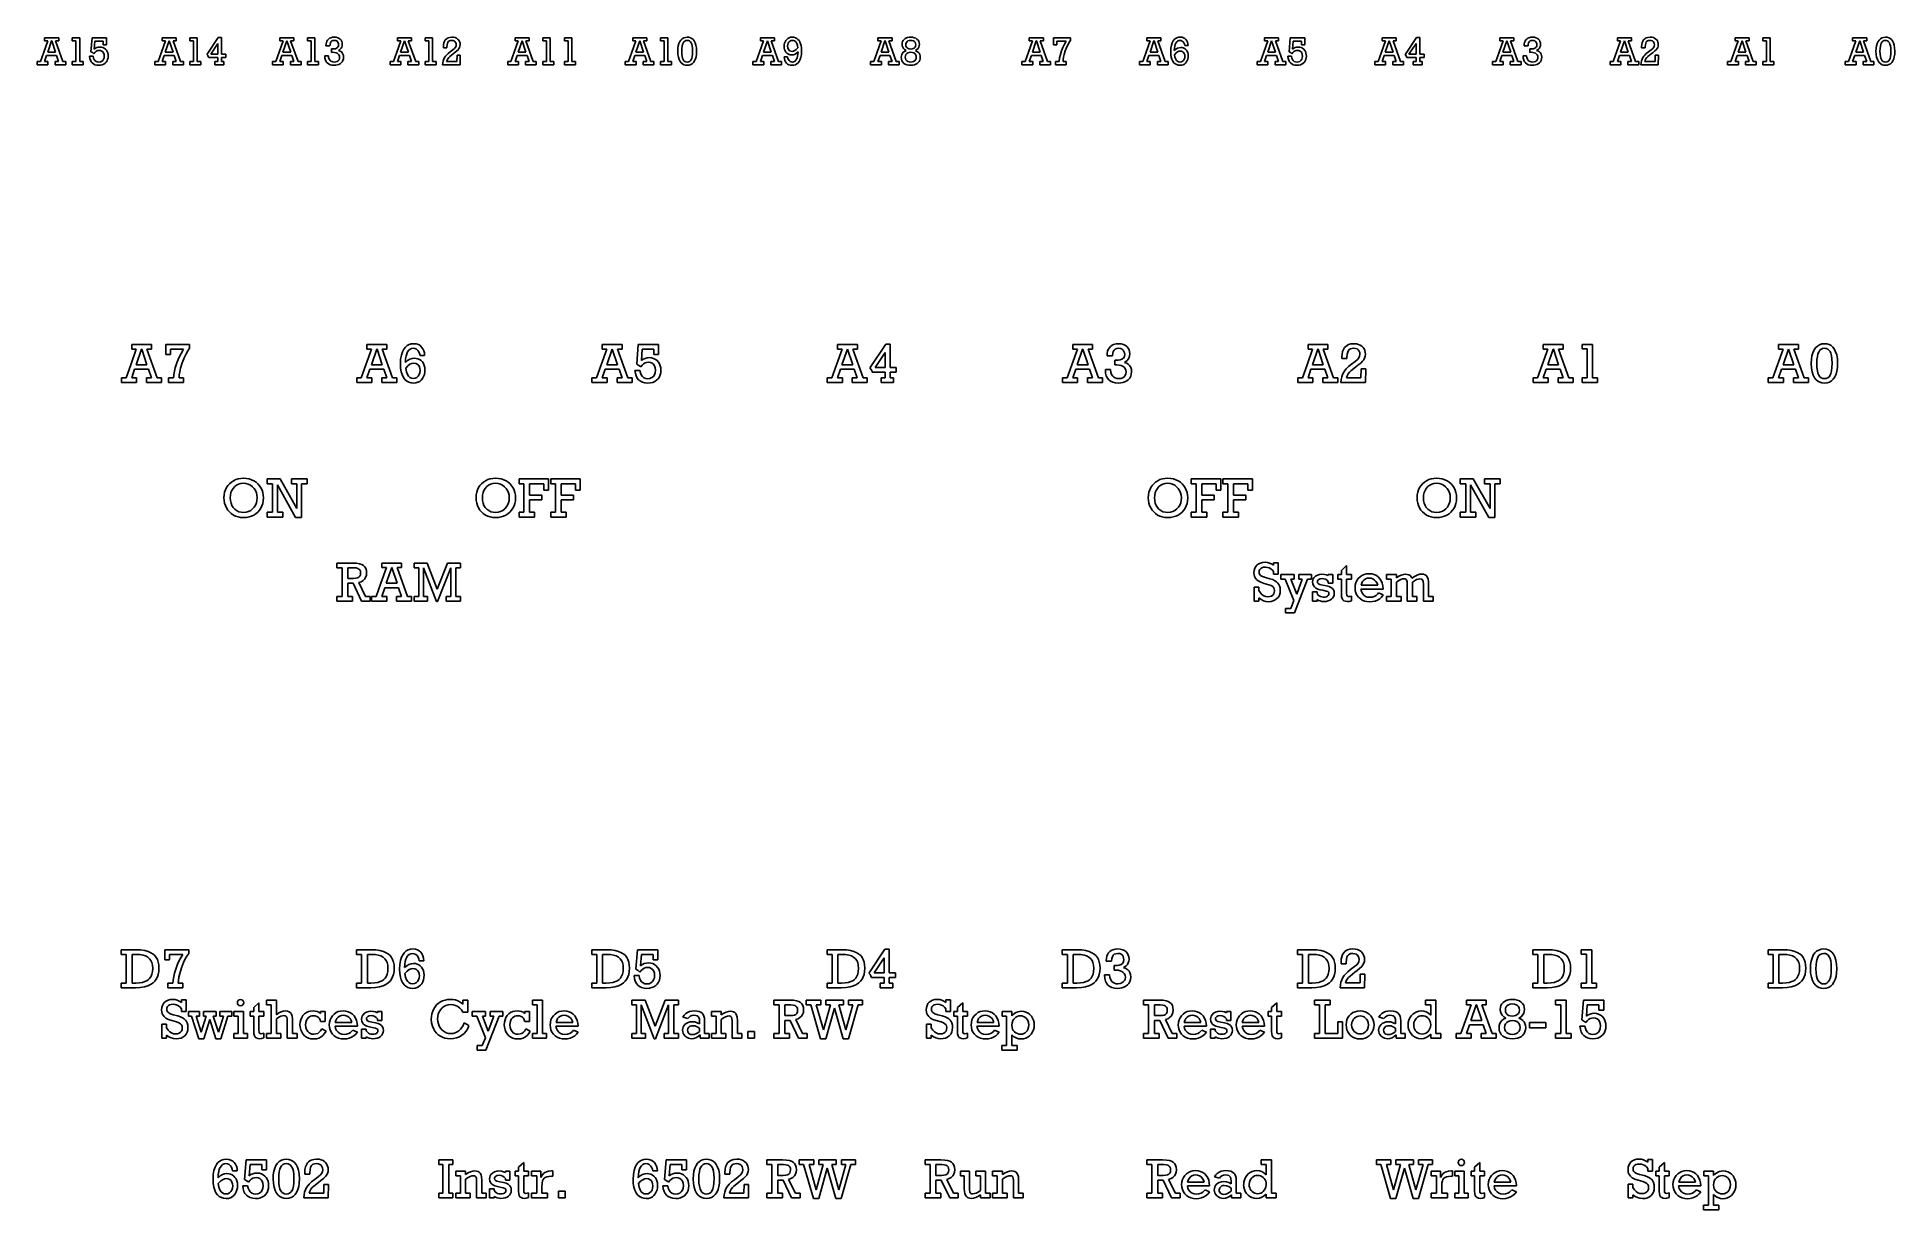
# Model space of a CAD drawing. Header units: inches. Extents: x 0.65 to 6.18, y -4.64 to -1.15.
import ezdxf

# ---------------------------------------------------------------- set-up
doc = ezdxf.new("R2010")
doc.units = ezdxf.units.IN
doc.header["$MEASUREMENT"] = 0
doc.layers.add('User.Drawings', color=9, linetype='CONTINUOUS', true_color=0xc2c2c2)

msp = doc.modelspace()

# ---------------------------------------------------------------- linework, layer by layer
at = {"layer": 'User.Drawings', "linetype": 'CONTINUOUS'}
for p, q in [((0.6737, -1.1655), (0.6737, -1.1557)), ((0.6737, -1.1557), (0.7158, -1.1557)), ((0.7158, -1.1557), (0.7158, -1.1655)), ((0.756, -1.1654), (0.756, -1.1557)), ((0.756, -1.1557), (0.7783, -1.1557)), ((0.7783, -1.1557), (0.7783, -1.2267)), ((0.8117, -1.1973), (0.815, -1.1557)), ((0.815, -1.1557), (0.8582, -1.1557)), ((0.8582, -1.1557), (0.8582, -1.1772)), ((1.0237, -1.1655), (1.0237, -1.1557)), ((1.0237, -1.1557), (1.0658, -1.1557)), ((1.0658, -1.1557), (1.0658, -1.1655)), ((1.106, -1.1654), (1.106, -1.1557)), ((1.106, -1.1557), (1.1283, -1.1557)), ((1.1283, -1.1557), (1.1283, -1.2267)), ((1.1574, -1.2049), (1.1908, -1.1548)), ((1.1908, -1.1548), (1.2002, -1.1548)), ((1.2002, -1.1548), (1.2002, -1.2049)), ((1.3737, -1.1655), (1.3737, -1.1557)), ((1.3737, -1.1557), (1.4158, -1.1557)), ((1.4158, -1.1557), (1.4158, -1.1655)), ((1.456, -1.1654), (1.456, -1.1557)), ((1.456, -1.1557), (1.4783, -1.1557)), ((1.4783, -1.1557), (1.4783, -1.2267)), ((1.5155, -1.1633), (1.5186, -1.1598)), ((1.5186, -1.1598), (1.5219, -1.1574)), ((1.5219, -1.1574), (1.5252, -1.1559)), ((1.5252, -1.1559), (1.5305, -1.1546)), ((1.5305, -1.1546), (1.5351, -1.1541)), ((1.5351, -1.1541), (1.5412, -1.1546)), ((1.5412, -1.1546), (1.5462, -1.1558)), ((1.5462, -1.1558), (1.5502, -1.1577)), ((1.5502, -1.1577), (1.5534, -1.1602)), ((1.5534, -1.1602), (1.5561, -1.1634)), ((1.7237, -1.1655), (1.7237, -1.1557)), ((1.7237, -1.1557), (1.7658, -1.1557)), ((1.7658, -1.1557), (1.7658, -1.1655)), ((1.806, -1.1654), (1.806, -1.1557)), ((1.806, -1.1557), (1.8283, -1.1557)), ((1.8283, -1.1557), (1.8283, -1.2267)), ((1.8661, -1.1624), (1.8685, -1.1598)), ((1.8685, -1.1598), (1.8713, -1.1577)), ((1.8713, -1.1577), (1.8743, -1.1561)), ((1.8743, -1.1561), (1.8793, -1.1547)), ((1.8793, -1.1547), (1.8856, -1.1541)), ((1.8856, -1.1541), (1.891, -1.1545)), ((1.891, -1.1545), (1.8955, -1.1556)), ((1.8955, -1.1556), (1.8993, -1.1572)), ((1.8993, -1.1572), (1.9027, -1.1596)), ((1.9027, -1.1596), (1.9054, -1.1623)), ((2.0737, -1.1655), (2.0737, -1.1557)), ((2.0737, -1.1557), (2.1158, -1.1557)), ((2.1158, -1.1557), (2.1158, -1.1655)), ((2.156, -1.1654), (2.156, -1.1557)), ((2.156, -1.1557), (2.1783, -1.1557)), ((2.1783, -1.1557), (2.1783, -1.2267)), ((2.2207, -1.1654), (2.2207, -1.1557)), ((2.2207, -1.1557), (2.243, -1.1557)), ((2.243, -1.1557), (2.243, -1.2267)), ((2.4237, -1.1655), (2.4237, -1.1557)), ((2.4237, -1.1557), (2.4658, -1.1557)), ((2.4658, -1.1557), (2.4658, -1.1655)), ((2.506, -1.1654), (2.506, -1.1557)), ((2.506, -1.1557), (2.5283, -1.1557)), ((2.5283, -1.1557), (2.5283, -1.2267)), ((2.5672, -1.1627), (2.5709, -1.159)), ((2.5709, -1.159), (2.5754, -1.1563)), ((2.5754, -1.1563), (2.5804, -1.1547)), ((2.5804, -1.1547), (2.5859, -1.1541)), ((2.5859, -1.1541), (2.5912, -1.1546)), ((2.5912, -1.1546), (2.5957, -1.156)), ((2.5957, -1.156), (2.5998, -1.1582)), ((2.5998, -1.1582), (2.6034, -1.1613)), ((2.8035, -1.1655), (2.8035, -1.1557)), ((2.8035, -1.1557), (2.8456, -1.1557)), ((2.8456, -1.1557), (2.8456, -1.1655)), ((2.8821, -1.1607), (2.8854, -1.1579)), ((2.8854, -1.1579), (2.8893, -1.1559)), ((2.8893, -1.1559), (2.8936, -1.1546)), ((2.8936, -1.1546), (2.8986, -1.1541)), ((2.8986, -1.1541), (2.9035, -1.1546)), ((2.9035, -1.1546), (2.9079, -1.1558)), ((2.9079, -1.1558), (2.9119, -1.1578)), ((2.9119, -1.1578), (2.9155, -1.1607)), ((2.9155, -1.1607), (2.9188, -1.1644)), ((3.1535, -1.1655), (3.1535, -1.1557)), ((3.1535, -1.1557), (3.1956, -1.1557)), ((3.1956, -1.1557), (3.1956, -1.1655)), ((3.2312, -1.1607), (3.2343, -1.1584)), ((3.2343, -1.1584), (3.2379, -1.1565)), ((3.2379, -1.1565), (3.2418, -1.1552)), ((3.2418, -1.1552), (3.2459, -1.1544)), ((3.2459, -1.1544), (3.2504, -1.1541)), ((3.2504, -1.1541), (3.2564, -1.1545)), ((3.2564, -1.1545), (3.2616, -1.1557)), ((3.2616, -1.1557), (3.2659, -1.1575)), ((3.2659, -1.1575), (3.2696, -1.1599)), ((3.2696, -1.1599), (3.2728, -1.163)), ((3.6035, -1.1655), (3.6035, -1.1557)), ((3.6035, -1.1557), (3.6456, -1.1557)), ((3.6456, -1.1557), (3.6456, -1.1655)), ((3.6757, -1.1769), (3.6757, -1.1557)), ((3.6757, -1.1557), (3.7264, -1.1557)), ((3.7264, -1.1557), (3.7264, -1.1639)), ((3.9535, -1.1655), (3.9535, -1.1557)), ((3.9535, -1.1557), (3.9956, -1.1557)), ((3.9956, -1.1557), (3.9956, -1.1655)), ((4.0351, -1.1614), (4.0388, -1.1582)), ((4.0388, -1.1582), (4.0429, -1.156)), ((4.0429, -1.156), (4.0477, -1.1546)), ((4.0477, -1.1546), (4.0531, -1.1541)), ((4.0531, -1.1541), (4.0583, -1.1546)), ((4.0583, -1.1546), (4.0627, -1.156)), ((4.0627, -1.156), (4.0665, -1.1582)), ((4.0665, -1.1582), (4.0697, -1.1612)), ((4.3035, -1.1655), (4.3035, -1.1557)), ((4.3035, -1.1557), (4.3456, -1.1557)), ((4.3456, -1.1557), (4.3456, -1.1655)), ((4.3769, -1.1973), (4.3802, -1.1557)), ((4.3802, -1.1557), (4.4233, -1.1557)), ((4.4233, -1.1557), (4.4233, -1.1772)), ((4.6535, -1.1655), (4.6535, -1.1557)), ((4.6535, -1.1557), (4.6956, -1.1557)), ((4.6956, -1.1557), (4.6956, -1.1655)), ((4.7226, -1.2049), (4.7559, -1.1548)), ((4.7559, -1.1548), (4.7654, -1.1548)), ((4.7654, -1.1548), (4.7654, -1.2049)), ((5.0035, -1.1655), (5.0035, -1.1557)), ((5.0035, -1.1557), (5.0456, -1.1557)), ((5.0456, -1.1557), (5.0456, -1.1655)), ((5.0806, -1.1633), (5.0838, -1.1598)), ((5.0838, -1.1598), (5.087, -1.1574)), ((5.087, -1.1574), (5.0903, -1.1559)), ((5.0903, -1.1559), (5.0956, -1.1546)), ((5.0956, -1.1546), (5.1002, -1.1541)), ((5.1002, -1.1541), (5.1064, -1.1546)), ((5.1064, -1.1546), (5.1113, -1.1558)), ((5.1113, -1.1558), (5.1154, -1.1577)), ((5.1154, -1.1577), (5.1186, -1.1602)), ((5.1186, -1.1602), (5.1213, -1.1634)), ((5.3535, -1.1655), (5.3535, -1.1557)), ((5.3535, -1.1557), (5.3956, -1.1557)), ((5.3956, -1.1557), (5.3956, -1.1655)), ((5.4312, -1.1624), (5.4337, -1.1598)), ((5.4337, -1.1598), (5.4364, -1.1577)), ((5.4364, -1.1577), (5.4394, -1.1561)), ((5.4394, -1.1561), (5.4444, -1.1547)), ((5.4444, -1.1547), (5.4508, -1.1541)), ((5.4508, -1.1541), (5.4561, -1.1545)), ((5.4561, -1.1545), (5.4606, -1.1556)), ((5.4606, -1.1556), (5.4644, -1.1572)), ((5.4644, -1.1572), (5.4678, -1.1596)), ((5.4678, -1.1596), (5.4705, -1.1623)), ((5.7035, -1.1655), (5.7035, -1.1557)), ((5.7035, -1.1557), (5.7456, -1.1557)), ((5.7456, -1.1557), (5.7456, -1.1655)), ((5.7859, -1.1654), (5.7859, -1.1557)), ((5.7859, -1.1557), (5.8081, -1.1557)), ((5.8081, -1.1557), (5.8081, -1.2267)), ((6.0535, -1.1655), (6.0535, -1.1557)), ((6.0535, -1.1557), (6.0956, -1.1557)), ((6.0956, -1.1557), (6.0956, -1.1655)), ((6.1323, -1.1627), (6.1361, -1.159)), ((6.1361, -1.159), (6.1406, -1.1563)), ((6.1406, -1.1563), (6.1455, -1.1547)), ((6.1455, -1.1547), (6.1511, -1.1541)), ((6.1511, -1.1541), (6.1563, -1.1546)), ((6.1563, -1.1546), (6.1609, -1.156)), ((6.1609, -1.156), (6.165, -1.1582)), ((6.165, -1.1582), (6.1686, -1.1613)), ((0.6616, -1.2265), (0.6715, -1.1988)), ((0.6715, -1.1988), (0.6834, -1.1655)), ((0.6834, -1.1655), (0.6737, -1.1655)), ((0.68, -1.2083), (0.6737, -1.2265)), ((0.7094, -1.2083), (0.68, -1.2083)), ((0.6946, -1.1655), (0.6831, -1.1988)), ((0.6831, -1.1988), (0.7062, -1.1988)), ((0.695, -1.1655), (0.6946, -1.1655)), ((0.7062, -1.1988), (0.695, -1.1655)), ((0.7158, -1.1655), (0.706, -1.1655)), ((0.706, -1.1655), (0.728, -1.2265)), ((0.7157, -1.2265), (0.7094, -1.2083)), ((0.7671, -1.1654), (0.756, -1.1654)), ((0.7671, -1.2267), (0.7671, -1.1654)), ((0.8087, -1.2173), (0.8078, -1.2108)), ((0.8078, -1.2108), (0.8183, -1.2108)), ((0.8163, -1.2001), (0.8117, -1.1973)), ((0.8202, -1.2034), (0.8163, -1.2001)), ((0.8183, -1.2108), (0.8194, -1.2161)), ((0.8231, -1.1996), (0.8202, -1.2034)), ((0.8234, -1.1658), (0.8216, -1.1897)), ((0.8216, -1.1897), (0.8254, -1.1871)), ((0.8261, -1.1968), (0.8231, -1.1996)), ((0.8481, -1.1658), (0.8234, -1.1658)), ((0.8254, -1.1871), (0.8293, -1.1852)), ((0.8293, -1.1949), (0.8261, -1.1968)), ((0.8293, -1.1852), (0.8336, -1.1841)), ((0.8327, -1.1938), (0.8293, -1.1949)), ((0.8364, -1.1934), (0.8327, -1.1938)), ((0.8336, -1.1841), (0.8382, -1.1837)), ((0.8406, -1.1939), (0.8364, -1.1934)), ((0.8382, -1.1837), (0.8432, -1.1841)), ((0.8441, -1.1954), (0.8406, -1.1939)), ((0.8432, -1.1841), (0.8476, -1.1853)), ((0.8472, -1.1978), (0.8441, -1.1954)), ((0.8495, -1.2011), (0.8472, -1.1978)), ((0.8476, -1.1853), (0.8514, -1.1873)), ((0.8481, -1.1772), (0.8481, -1.1658)), ((0.8582, -1.1772), (0.8481, -1.1772)), ((0.8494, -1.22), (0.8509, -1.2158)), ((0.8509, -1.2052), (0.8495, -1.2011)), ((0.8515, -1.2106), (0.8509, -1.2052)), ((0.8509, -1.2158), (0.8515, -1.2106)), ((0.8514, -1.1873), (0.8549, -1.19)), ((0.8549, -1.19), (0.8578, -1.1932)), ((0.8578, -1.1932), (0.86, -1.197)), ((0.86, -1.197), (0.8617, -1.2011)), ((0.8626, -1.2157), (0.8615, -1.2205)), ((0.8617, -1.2011), (0.8627, -1.2056)), ((0.863, -1.2104), (0.8626, -1.2157)), ((0.8627, -1.2056), (0.863, -1.2104)), ((1.0116, -1.2265), (1.0215, -1.1988)), ((1.0215, -1.1988), (1.0334, -1.1655)), ((1.0334, -1.1655), (1.0237, -1.1655)), ((1.03, -1.2083), (1.0237, -1.2265)), ((1.0594, -1.2083), (1.03, -1.2083)), ((1.0446, -1.1655), (1.0331, -1.1988)), ((1.0331, -1.1988), (1.0562, -1.1988)), ((1.045, -1.1655), (1.0446, -1.1655)), ((1.0562, -1.1988), (1.045, -1.1655)), ((1.0658, -1.1655), (1.056, -1.1655)), ((1.056, -1.1655), (1.078, -1.2265)), ((1.0657, -1.2265), (1.0594, -1.2083)), ((1.1171, -1.1654), (1.106, -1.1654)), ((1.1171, -1.2267), (1.1171, -1.1654)), ((1.1569, -1.2056), (1.1574, -1.2049)), ((1.1592, -1.2083), (1.1569, -1.2056)), ((1.161, -1.2113), (1.1592, -1.2083)), ((1.1623, -1.2147), (1.161, -1.2113)), ((1.1895, -1.2147), (1.1623, -1.2147)), ((1.1895, -1.173), (1.1682, -1.2049)), ((1.1682, -1.2049), (1.1895, -1.2049)), ((1.1895, -1.2049), (1.1895, -1.173)), ((1.1895, -1.2267), (1.1895, -1.2147)), ((1.2002, -1.2049), (1.2131, -1.2049)), ((1.2131, -1.2147), (1.2002, -1.2147)), ((1.2002, -1.2147), (1.2002, -1.2267)), ((1.2131, -1.2049), (1.2131, -1.2147)), ((1.3616, -1.2265), (1.3715, -1.1988)), ((1.3715, -1.1988), (1.3834, -1.1655)), ((1.3834, -1.1655), (1.3737, -1.1655)), ((1.38, -1.2083), (1.3737, -1.2265)), ((1.4094, -1.2083), (1.38, -1.2083)), ((1.3946, -1.1655), (1.3831, -1.1988)), ((1.3831, -1.1988), (1.4062, -1.1988)), ((1.395, -1.1655), (1.3946, -1.1655)), ((1.4062, -1.1988), (1.395, -1.1655)), ((1.4158, -1.1655), (1.406, -1.1655)), ((1.406, -1.1655), (1.428, -1.2265)), ((1.4157, -1.2265), (1.4094, -1.2083)), ((1.4671, -1.1654), (1.456, -1.1654)), ((1.4671, -1.2267), (1.4671, -1.1654)), ((1.5081, -1.2165), (1.5075, -1.2092)), ((1.5075, -1.2092), (1.5182, -1.2092)), ((1.5111, -1.1791), (1.5114, -1.174)), ((1.5111, -1.18), (1.5111, -1.1791)), ((1.5225, -1.18), (1.5111, -1.18)), ((1.5114, -1.174), (1.5123, -1.1697)), ((1.5123, -1.1697), (1.5137, -1.1662)), ((1.5137, -1.1662), (1.5155, -1.1633)), ((1.5182, -1.2092), (1.519, -1.215)), ((1.519, -1.215), (1.5207, -1.2196)), ((1.5231, -1.1746), (1.5225, -1.18)), ((1.5243, -1.1706), (1.5231, -1.1746)), ((1.526, -1.1677), (1.5243, -1.1706)), ((1.5284, -1.1655), (1.526, -1.1677)), ((1.528, -1.1993), (1.528, -1.1892)), ((1.528, -1.1892), (1.5295, -1.1892)), ((1.5316, -1.1992), (1.528, -1.1993)), ((1.5316, -1.1641), (1.5284, -1.1655)), ((1.5295, -1.1892), (1.5349, -1.189)), ((1.5359, -1.1636), (1.5316, -1.1641)), ((1.5369, -1.1995), (1.5316, -1.1992)), ((1.5349, -1.189), (1.5391, -1.1885)), ((1.54, -1.1641), (1.5359, -1.1636)), ((1.541, -1.2004), (1.5369, -1.1995)), ((1.5391, -1.1885), (1.5428, -1.1872)), ((1.5431, -1.1655), (1.54, -1.1641)), ((1.5443, -1.2017), (1.541, -1.2004)), ((1.5428, -1.1872), (1.5459, -1.185)), ((1.5455, -1.1676), (1.5431, -1.1655)), ((1.5468, -1.2034), (1.5443, -1.2017)), ((1.5472, -1.1705), (1.5455, -1.1676)), ((1.5459, -1.185), (1.5473, -1.183)), ((1.5496, -1.2065), (1.5468, -1.2034)), ((1.5483, -1.1735), (1.5472, -1.1705)), ((1.5473, -1.183), (1.5483, -1.1804)), ((1.551, -1.1921), (1.5481, -1.1937)), ((1.5481, -1.1937), (1.5532, -1.1957)), ((1.5486, -1.1769), (1.5483, -1.1735)), ((1.5483, -1.1804), (1.5486, -1.1769)), ((1.5512, -1.21), (1.5496, -1.2065)), ((1.5536, -1.1898), (1.551, -1.1921)), ((1.5518, -1.214), (1.5512, -1.21)), ((1.5513, -1.218), (1.5518, -1.214)), ((1.5532, -1.1957), (1.557, -1.1981)), ((1.5561, -1.1869), (1.5536, -1.1898)), ((1.5561, -1.1634), (1.558, -1.167)), ((1.558, -1.1837), (1.5561, -1.1869)), ((1.557, -1.1981), (1.5597, -1.201)), ((1.558, -1.167), (1.5592, -1.171)), ((1.5592, -1.1799), (1.558, -1.1837)), ((1.5592, -1.171), (1.5596, -1.1756)), ((1.5596, -1.1756), (1.5592, -1.1799)), ((1.5597, -1.201), (1.5616, -1.2044)), ((1.5616, -1.2044), (1.5628, -1.2086)), ((1.5628, -1.2086), (1.5633, -1.2137)), ((1.5633, -1.2137), (1.5628, -1.2189)), ((1.7116, -1.2265), (1.7215, -1.1988)), ((1.7215, -1.1988), (1.7334, -1.1655)), ((1.7334, -1.1655), (1.7237, -1.1655)), ((1.73, -1.2083), (1.7237, -1.2265)), ((1.7594, -1.2083), (1.73, -1.2083)), ((1.7446, -1.1655), (1.7331, -1.1988)), ((1.7331, -1.1988), (1.7562, -1.1988)), ((1.745, -1.1655), (1.7446, -1.1655)), ((1.7562, -1.1988), (1.745, -1.1655)), ((1.7658, -1.1655), (1.756, -1.1655)), ((1.756, -1.1655), (1.778, -1.2265)), ((1.7657, -1.2265), (1.7594, -1.2083)), ((1.8171, -1.1654), (1.806, -1.1654)), ((1.8171, -1.2267), (1.8171, -1.1654)), ((1.8604, -1.1827), (1.8608, -1.1761)), ((1.8604, -1.1858), (1.8604, -1.1827)), ((1.8711, -1.1858), (1.8604, -1.1858)), ((1.8608, -1.1761), (1.8619, -1.1707)), ((1.8617, -1.2194), (1.8641, -1.2147)), ((1.8619, -1.1707), (1.8637, -1.1661)), ((1.8637, -1.1661), (1.8661, -1.1624)), ((1.8641, -1.2147), (1.8668, -1.2107)), ((1.8668, -1.2107), (1.8696, -1.2074)), ((1.8696, -1.2074), (1.8745, -1.2027)), ((1.8715, -1.1765), (1.8711, -1.1831)), ((1.8711, -1.1831), (1.8711, -1.1858)), ((1.8726, -1.1718), (1.8715, -1.1765)), ((1.8742, -1.1684), (1.8726, -1.1718)), ((1.8762, -1.2147), (1.8734, -1.2182)), ((1.8759, -1.1665), (1.8742, -1.1684)), ((1.8745, -1.2027), (1.8805, -1.1978)), ((1.8783, -1.165), (1.8759, -1.1665)), ((1.8794, -1.2115), (1.8762, -1.2147)), ((1.8813, -1.1641), (1.8783, -1.165)), ((1.8893, -1.2037), (1.8794, -1.2115)), ((1.8805, -1.1978), (1.8886, -1.1917)), ((1.8853, -1.1637), (1.8813, -1.1641)), ((1.8893, -1.1641), (1.8853, -1.1637)), ((1.8886, -1.1917), (1.8935, -1.1876)), ((1.8924, -1.1653), (1.8893, -1.1641)), ((1.8944, -1.1998), (1.8893, -1.2037)), ((1.895, -1.1671), (1.8924, -1.1653)), ((1.8935, -1.1876), (1.8963, -1.1843)), ((1.9002, -1.1952), (1.8944, -1.1998)), ((1.8969, -1.1696), (1.895, -1.1671)), ((1.8963, -1.1843), (1.898, -1.1807)), ((1.8981, -1.1727), (1.8969, -1.1696)), ((1.898, -1.1807), (1.8985, -1.1766)), ((1.8985, -1.1766), (1.8981, -1.1727)), ((1.9041, -1.1914), (1.9002, -1.1952)), ((1.9006, -1.2264), (1.901, -1.2077)), ((1.901, -1.2077), (1.9108, -1.2077)), ((1.9067, -1.1882), (1.9041, -1.1914)), ((1.9054, -1.1623), (1.9075, -1.1653)), ((1.9086, -1.1846), (1.9067, -1.1882)), ((1.9075, -1.1653), (1.909, -1.1688)), ((1.9098, -1.1807), (1.9086, -1.1846)), ((1.909, -1.1688), (1.9099, -1.1724)), ((1.9102, -1.1762), (1.9098, -1.1807)), ((1.9099, -1.1724), (1.9102, -1.1762)), ((1.9108, -1.2077), (1.9102, -1.2366)), ((2.0616, -1.2265), (2.0715, -1.1988)), ((2.0715, -1.1988), (2.0834, -1.1655)), ((2.0834, -1.1655), (2.0737, -1.1655)), ((2.08, -1.2083), (2.0737, -1.2265)), ((2.1094, -1.2083), (2.08, -1.2083)), ((2.0946, -1.1655), (2.0831, -1.1988)), ((2.0831, -1.1988), (2.1062, -1.1988)), ((2.095, -1.1655), (2.0946, -1.1655)), ((2.1062, -1.1988), (2.095, -1.1655)), ((2.1158, -1.1655), (2.106, -1.1655)), ((2.106, -1.1655), (2.128, -1.2265)), ((2.1157, -1.2265), (2.1094, -1.2083)), ((2.1671, -1.1654), (2.156, -1.1654)), ((2.1671, -1.2267), (2.1671, -1.1654)), ((2.2318, -1.1654), (2.2207, -1.1654)), ((2.2318, -1.2267), (2.2318, -1.1654)), ((2.4116, -1.2265), (2.4215, -1.1988)), ((2.4215, -1.1988), (2.4334, -1.1655)), ((2.4334, -1.1655), (2.4237, -1.1655)), ((2.43, -1.2083), (2.4237, -1.2265)), ((2.4594, -1.2083), (2.43, -1.2083)), ((2.4446, -1.1655), (2.4331, -1.1988)), ((2.4331, -1.1988), (2.4562, -1.1988)), ((2.445, -1.1655), (2.4446, -1.1655)), ((2.4562, -1.1988), (2.445, -1.1655)), ((2.4658, -1.1655), (2.456, -1.1655)), ((2.456, -1.1655), (2.478, -1.2265)), ((2.4657, -1.2265), (2.4594, -1.2083)), ((2.5171, -1.1654), (2.506, -1.1654)), ((2.5171, -1.2267), (2.5171, -1.1654)), ((2.5577, -1.1961), (2.5582, -1.1873)), ((2.5583, -1.2058), (2.5577, -1.1961)), ((2.5582, -1.1873), (2.5593, -1.1797)), ((2.5597, -1.214), (2.5583, -1.2058)), ((2.5593, -1.1797), (2.5612, -1.1734)), ((2.562, -1.2208), (2.5597, -1.214)), ((2.5612, -1.1734), (2.5639, -1.1674)), ((2.5639, -1.1674), (2.5672, -1.1627)), ((2.5699, -1.1877), (2.5696, -1.1961)), ((2.5696, -1.1961), (2.57, -1.205)), ((2.5708, -1.181), (2.5699, -1.1877)), ((2.57, -1.205), (2.5708, -1.2118)), ((2.572, -1.1758), (2.5708, -1.181)), ((2.5708, -1.2118), (2.5721, -1.2169)), ((2.5735, -1.1718), (2.572, -1.1758)), ((2.5758, -1.1681), (2.5735, -1.1718)), ((2.5786, -1.1656), (2.5758, -1.1681)), ((2.5819, -1.1641), (2.5786, -1.1656)), ((2.5858, -1.1636), (2.5819, -1.1641)), ((2.5895, -1.1641), (2.5858, -1.1636)), ((2.5927, -1.1654), (2.5895, -1.1641)), ((2.5954, -1.1676), (2.5927, -1.1654)), ((2.5979, -1.1709), (2.5954, -1.1676)), ((2.5995, -1.1745), (2.5979, -1.1709)), ((2.6008, -1.1795), (2.5995, -1.1745)), ((2.5996, -1.2171), (2.6009, -1.2119)), ((2.6018, -1.1864), (2.6008, -1.1795)), ((2.6009, -1.2119), (2.6018, -1.2049)), ((2.6021, -1.1956), (2.6018, -1.1864)), ((2.6018, -1.2049), (2.6021, -1.1956)), ((2.6034, -1.1613), (2.6066, -1.1654)), ((2.6066, -1.1654), (2.6096, -1.1711)), ((2.6096, -1.1711), (2.6119, -1.1779)), ((2.6123, -1.2123), (2.6105, -1.2187)), ((2.6119, -1.1779), (2.6134, -1.1862)), ((2.6135, -1.2049), (2.6123, -1.2123)), ((2.6134, -1.1862), (2.6139, -1.1961)), ((2.6139, -1.1961), (2.6135, -1.2049)), ((2.7914, -1.2265), (2.8013, -1.1988)), ((2.8013, -1.1988), (2.8132, -1.1655)), ((2.8132, -1.1655), (2.8035, -1.1655)), ((2.8098, -1.2083), (2.8035, -1.2265)), ((2.8392, -1.2083), (2.8098, -1.2083)), ((2.8244, -1.1655), (2.813, -1.1988)), ((2.813, -1.1988), (2.836, -1.1988)), ((2.8248, -1.1655), (2.8244, -1.1655)), ((2.836, -1.1988), (2.8248, -1.1655)), ((2.8456, -1.1655), (2.8359, -1.1655)), ((2.8359, -1.1655), (2.8578, -1.2265)), ((2.8455, -1.2265), (2.8392, -1.2083)), ((2.8742, -1.1811), (2.8745, -1.177)), ((2.8742, -1.1819), (2.8742, -1.1811)), ((2.8745, -1.1868), (2.8742, -1.1819)), ((2.8745, -1.177), (2.8755, -1.1724)), ((2.8755, -1.1912), (2.8745, -1.1868)), ((2.8754, -1.2184), (2.8748, -1.2126)), ((2.8748, -1.2126), (2.8846, -1.2126)), ((2.8755, -1.1724), (2.8771, -1.1681)), ((2.8772, -1.1952), (2.8755, -1.1912)), ((2.8771, -1.1681), (2.8793, -1.1641)), ((2.8794, -1.1987), (2.8772, -1.1952)), ((2.8793, -1.1641), (2.8821, -1.1607)), ((2.8821, -1.2016), (2.8794, -1.1987)), ((2.8853, -1.204), (2.8821, -1.2016)), ((2.8849, -1.1762), (2.8845, -1.1811)), ((2.8845, -1.1811), (2.8849, -1.1854)), ((2.8846, -1.2126), (2.8856, -1.2173)), ((2.8863, -1.1722), (2.8849, -1.1762)), ((2.8849, -1.1854), (2.886, -1.189)), ((2.8888, -1.2057), (2.8853, -1.204)), ((2.886, -1.189), (2.8879, -1.1921)), ((2.8885, -1.1687), (2.8863, -1.1722)), ((2.8879, -1.1921), (2.8905, -1.1945)), ((2.8914, -1.166), (2.8885, -1.1687)), ((2.8926, -1.2067), (2.8888, -1.2057)), ((2.8905, -1.1945), (2.8938, -1.196)), ((2.8948, -1.1644), (2.8914, -1.166)), ((2.8968, -1.2071), (2.8926, -1.2067)), ((2.8938, -1.196), (2.898, -1.1965)), ((2.8989, -1.1638), (2.8948, -1.1644)), ((2.9019, -1.2065), (2.8968, -1.2071)), ((2.898, -1.1965), (2.9021, -1.196)), ((2.9023, -1.1642), (2.8989, -1.1638)), ((2.9067, -1.2049), (2.9019, -1.2065)), ((2.9021, -1.196), (2.9062, -1.1942)), ((2.9052, -1.1652), (2.9023, -1.1642)), ((2.9077, -1.1669), (2.9052, -1.1652)), ((2.9062, -1.1942), (2.9105, -1.1909)), ((2.9113, -1.2022), (2.9067, -1.2049)), ((2.9099, -1.1693), (2.9077, -1.1669)), ((2.9121, -1.1732), (2.9099, -1.1693)), ((2.9105, -1.1909), (2.9152, -1.1858)), ((2.9112, -1.2199), (2.9131, -1.2158)), ((2.9157, -1.1981), (2.9113, -1.2022)), ((2.9139, -1.1785), (2.9121, -1.1732)), ((2.9131, -1.2158), (2.9145, -1.2108)), ((2.9152, -1.1858), (2.9139, -1.1785)), ((2.9145, -1.2108), (2.9154, -1.205)), ((2.9154, -1.205), (2.9157, -1.1981)), ((2.9188, -1.1644), (2.9213, -1.1685)), ((2.9213, -1.1685), (2.9234, -1.1735)), ((2.9244, -1.2139), (2.9221, -1.2208)), ((2.9234, -1.1735), (2.925, -1.1794)), ((2.9259, -1.2054), (2.9244, -1.2139)), ((2.925, -1.1794), (2.926, -1.1866)), ((2.9264, -1.1951), (2.9259, -1.2054)), ((2.926, -1.1866), (2.9264, -1.1951)), ((3.1414, -1.2265), (3.1513, -1.1988)), ((3.1513, -1.1988), (3.1632, -1.1655)), ((3.1632, -1.1655), (3.1535, -1.1655)), ((3.1598, -1.2083), (3.1535, -1.2265)), ((3.1892, -1.2083), (3.1598, -1.2083)), ((3.1744, -1.1655), (3.163, -1.1988)), ((3.163, -1.1988), (3.186, -1.1988)), ((3.1748, -1.1655), (3.1744, -1.1655)), ((3.186, -1.1988), (3.1748, -1.1655)), ((3.1956, -1.1655), (3.1859, -1.1655)), ((3.1859, -1.1655), (3.2078, -1.2265)), ((3.1955, -1.2265), (3.1892, -1.2083)), ((3.2227, -1.2137), (3.2231, -1.2095)), ((3.2227, -1.2141), (3.2227, -1.2137)), ((3.2232, -1.22), (3.2227, -1.2141)), ((3.2231, -1.2095), (3.2243, -1.2055)), ((3.2243, -1.2055), (3.2262, -1.202)), ((3.2252, -1.1752), (3.2256, -1.1708)), ((3.2253, -1.1765), (3.2252, -1.1752)), ((3.2257, -1.1798), (3.2253, -1.1765)), ((3.2256, -1.1708), (3.2268, -1.167)), ((3.227, -1.1839), (3.2257, -1.1798)), ((3.2262, -1.202), (3.2289, -1.199)), ((3.2268, -1.167), (3.2287, -1.1636)), ((3.2293, -1.1876), (3.227, -1.1839)), ((3.2287, -1.1636), (3.2312, -1.1607)), ((3.2289, -1.199), (3.2325, -1.1963)), ((3.2326, -1.191), (3.2293, -1.1876)), ((3.2325, -1.1963), (3.2371, -1.1941)), ((3.2371, -1.1941), (3.2326, -1.191)), ((3.235, -1.2094), (3.2345, -1.2137)), ((3.2345, -1.2137), (3.235, -1.2179)), ((3.2365, -1.2059), (3.235, -1.2094)), ((3.2366, -1.1727), (3.2361, -1.1765)), ((3.2361, -1.1765), (3.2366, -1.1805)), ((3.2389, -1.203), (3.2365, -1.2059)), ((3.2379, -1.1696), (3.2366, -1.1727)), ((3.2366, -1.1805), (3.238, -1.1837)), ((3.24, -1.1672), (3.2379, -1.1696)), ((3.238, -1.1837), (3.2401, -1.1862)), ((3.2421, -1.2008), (3.2389, -1.203)), ((3.2427, -1.1654), (3.24, -1.1672)), ((3.2401, -1.1862), (3.243, -1.188)), ((3.246, -1.1995), (3.2421, -1.2008)), ((3.2462, -1.1642), (3.2427, -1.1654)), ((3.243, -1.188), (3.2466, -1.1891)), ((3.2506, -1.199), (3.246, -1.1995)), ((3.2506, -1.1638), (3.2462, -1.1642)), ((3.2466, -1.1891), (3.2513, -1.1895)), ((3.2557, -1.1642), (3.2506, -1.1638)), ((3.2561, -1.1995), (3.2506, -1.199)), ((3.2513, -1.1895), (3.255, -1.1892)), ((3.255, -1.1892), (3.2584, -1.1882)), ((3.2594, -1.1653), (3.2557, -1.1642)), ((3.2602, -1.2009), (3.2561, -1.1995)), ((3.2584, -1.1882), (3.2615, -1.1865)), ((3.2621, -1.167), (3.2594, -1.1653)), ((3.2633, -1.203), (3.2602, -1.2009)), ((3.2615, -1.1865), (3.2638, -1.1841)), ((3.2641, -1.1693), (3.2621, -1.167)), ((3.2656, -1.2059), (3.2633, -1.203)), ((3.2638, -1.1841), (3.2653, -1.1809)), ((3.2654, -1.1725), (3.2641, -1.1693)), ((3.2694, -1.1908), (3.2648, -1.1941)), ((3.2648, -1.1941), (3.2695, -1.1963)), ((3.2653, -1.1809), (3.2659, -1.1767)), ((3.2659, -1.1767), (3.2654, -1.1725)), ((3.267, -1.2094), (3.2656, -1.2059)), ((3.2669, -1.2179), (3.2675, -1.2137)), ((3.2675, -1.2137), (3.267, -1.2094)), ((3.2727, -1.1874), (3.2694, -1.1908)), ((3.2695, -1.1963), (3.2731, -1.199)), ((3.275, -1.1837), (3.2727, -1.1874)), ((3.2728, -1.163), (3.275, -1.1665)), ((3.2731, -1.199), (3.2758, -1.202)), ((3.275, -1.1665), (3.2764, -1.1706)), ((3.2764, -1.1797), (3.275, -1.1837)), ((3.2758, -1.202), (3.2778, -1.2055)), ((3.2764, -1.1706), (3.2768, -1.1753)), ((3.2768, -1.1753), (3.2764, -1.1797)), ((3.2778, -1.2055), (3.279, -1.2095)), ((3.279, -1.2095), (3.2794, -1.2141)), ((3.2794, -1.2141), (3.279, -1.2188)), ((3.5914, -1.2265), (3.6013, -1.1988)), ((3.6013, -1.1988), (3.6132, -1.1655)), ((3.6132, -1.1655), (3.6035, -1.1655)), ((3.6098, -1.2083), (3.6035, -1.2265)), ((3.6392, -1.2083), (3.6098, -1.2083)), ((3.6244, -1.1655), (3.613, -1.1988)), ((3.613, -1.1988), (3.636, -1.1988)), ((3.6248, -1.1655), (3.6244, -1.1655)), ((3.636, -1.1988), (3.6248, -1.1655)), ((3.6456, -1.1655), (3.6359, -1.1655)), ((3.6359, -1.1655), (3.6578, -1.2265)), ((3.6455, -1.2265), (3.6392, -1.2083)), ((3.6857, -1.1769), (3.6757, -1.1769)), ((3.7138, -1.1658), (3.6857, -1.1658)), ((3.6857, -1.1658), (3.6857, -1.1769)), ((3.6925, -1.2267), (3.6938, -1.216)), ((3.6938, -1.216), (3.6961, -1.2053)), ((3.6961, -1.2053), (3.6994, -1.1947)), ((3.6994, -1.1947), (3.7035, -1.1844)), ((3.7035, -1.1844), (3.7083, -1.1748)), ((3.7055, -1.214), (3.7046, -1.2207)), ((3.7073, -1.2061), (3.7055, -1.214)), ((3.7108, -1.1945), (3.7073, -1.2061)), ((3.7083, -1.1748), (3.7138, -1.1658)), ((3.7154, -1.1829), (3.7108, -1.1945)), ((3.719, -1.1755), (3.7154, -1.1829)), ((3.7227, -1.1692), (3.719, -1.1755)), ((3.7264, -1.1639), (3.7227, -1.1692)), ((3.9414, -1.2265), (3.9513, -1.1988)), ((3.9513, -1.1988), (3.9632, -1.1655)), ((3.9632, -1.1655), (3.9535, -1.1655)), ((3.9598, -1.2083), (3.9535, -1.2265)), ((3.9892, -1.2083), (3.9598, -1.2083)), ((3.9744, -1.1655), (3.963, -1.1988)), ((3.963, -1.1988), (3.986, -1.1988)), ((3.9748, -1.1655), (3.9744, -1.1655)), ((3.986, -1.1988), (3.9748, -1.1655)), ((3.9956, -1.1655), (3.9859, -1.1655)), ((3.9859, -1.1655), (4.0078, -1.2265)), ((3.9955, -1.2265), (3.9892, -1.2083)), ((4.0246, -1.1971), (4.0251, -1.1868)), ((4.025, -1.2062), (4.0246, -1.1971)), ((4.0262, -1.2137), (4.025, -1.2062)), ((4.025, -1.2062), (4.025, -1.2062)), ((4.0251, -1.1868), (4.0266, -1.1783)), ((4.0281, -1.2199), (4.0262, -1.2137)), ((4.0266, -1.1783), (4.0289, -1.1713)), ((4.0289, -1.1713), (4.0319, -1.1655)), ((4.0319, -1.1655), (4.0351, -1.1614)), ((4.0356, -1.1865), (4.0352, -1.1938)), ((4.0352, -1.1938), (4.0398, -1.1898)), ((4.0366, -1.1806), (4.0356, -1.1865)), ((4.0405, -1.2011), (4.0357, -1.2062)), ((4.0357, -1.2062), (4.0372, -1.2139)), ((4.038, -1.1757), (4.0366, -1.1806)), ((4.0372, -1.2139), (4.0393, -1.2195)), ((4.0398, -1.1717), (4.038, -1.1757)), ((4.0423, -1.168), (4.0398, -1.1717)), ((4.0398, -1.1898), (4.0444, -1.1871)), ((4.0448, -1.1978), (4.0405, -1.2011)), ((4.0451, -1.1656), (4.0423, -1.168)), ((4.0444, -1.1871), (4.0492, -1.1855)), ((4.049, -1.196), (4.0448, -1.1978)), ((4.0482, -1.1642), (4.0451, -1.1656)), ((4.0517, -1.1637), (4.0482, -1.1642)), ((4.053, -1.1955), (4.049, -1.196)), ((4.0492, -1.1855), (4.0543, -1.1849)), ((4.0555, -1.1642), (4.0517, -1.1637)), ((4.057, -1.196), (4.053, -1.1955)), ((4.0543, -1.1849), (4.0582, -1.1852)), ((4.0587, -1.1657), (4.0555, -1.1642)), ((4.0603, -1.1974), (4.057, -1.196)), ((4.0582, -1.1852), (4.0618, -1.1862)), ((4.0616, -1.1682), (4.0587, -1.1657)), ((4.0629, -1.1998), (4.0603, -1.1974)), ((4.0638, -1.1714), (4.0616, -1.1682)), ((4.0618, -1.1862), (4.0654, -1.1878)), ((4.0649, -1.2029), (4.0629, -1.1998)), ((4.0654, -1.1751), (4.0638, -1.1714)), ((4.0647, -1.2198), (4.0661, -1.2157)), ((4.0661, -1.2066), (4.0649, -1.2029)), ((4.0663, -1.1794), (4.0654, -1.1751)), ((4.0654, -1.1878), (4.0685, -1.19)), ((4.0665, -1.2109), (4.0661, -1.2066)), ((4.0661, -1.2157), (4.0665, -1.2109)), ((4.0761, -1.1794), (4.0663, -1.1794)), ((4.0685, -1.19), (4.0713, -1.1929)), ((4.0697, -1.1612), (4.0723, -1.1649)), ((4.0713, -1.1929), (4.0736, -1.1964)), ((4.0723, -1.1649), (4.0743, -1.1691)), ((4.0736, -1.1964), (4.0753, -1.2002)), ((4.0743, -1.1691), (4.0755, -1.1739)), ((4.0753, -1.2002), (4.0764, -1.2047)), ((4.0764, -1.2149), (4.0754, -1.2196)), ((4.0755, -1.1739), (4.0761, -1.1794)), ((4.0764, -1.2047), (4.0767, -1.2098)), ((4.0767, -1.2098), (4.0764, -1.2149)), ((4.2914, -1.2265), (4.3013, -1.1988)), ((4.3013, -1.1988), (4.3132, -1.1655)), ((4.3132, -1.1655), (4.3035, -1.1655)), ((4.3098, -1.2083), (4.3035, -1.2265)), ((4.3392, -1.2083), (4.3098, -1.2083)), ((4.3244, -1.1655), (4.313, -1.1988)), ((4.313, -1.1988), (4.336, -1.1988)), ((4.3248, -1.1655), (4.3244, -1.1655)), ((4.336, -1.1988), (4.3248, -1.1655)), ((4.3456, -1.1655), (4.3359, -1.1655)), ((4.3359, -1.1655), (4.3578, -1.2265)), ((4.3455, -1.2265), (4.3392, -1.2083)), ((4.3738, -1.2173), (4.373, -1.2108)), ((4.373, -1.2108), (4.3834, -1.2108)), ((4.3814, -1.2001), (4.3769, -1.1973)), ((4.3853, -1.2034), (4.3814, -1.2001)), ((4.3834, -1.2108), (4.3846, -1.2161)), ((4.3882, -1.1996), (4.3853, -1.2034)), ((4.3885, -1.1658), (4.3868, -1.1897)), ((4.3868, -1.1897), (4.3905, -1.1871)), ((4.3913, -1.1968), (4.3882, -1.1996)), ((4.4133, -1.1658), (4.3885, -1.1658)), ((4.3905, -1.1871), (4.3945, -1.1852)), ((4.3945, -1.1949), (4.3913, -1.1968)), ((4.3945, -1.1852), (4.3988, -1.1841)), ((4.3979, -1.1938), (4.3945, -1.1949)), ((4.4015, -1.1934), (4.3979, -1.1938)), ((4.3988, -1.1841), (4.4034, -1.1837)), ((4.4057, -1.1939), (4.4015, -1.1934)), ((4.4034, -1.1837), (4.4083, -1.1841)), ((4.4093, -1.1954), (4.4057, -1.1939)), ((4.4083, -1.1841), (4.4127, -1.1853)), ((4.4124, -1.1978), (4.4093, -1.1954)), ((4.4146, -1.2011), (4.4124, -1.1978)), ((4.4127, -1.1853), (4.4166, -1.1873)), ((4.4133, -1.1772), (4.4133, -1.1658)), ((4.4233, -1.1772), (4.4133, -1.1772)), ((4.4161, -1.2052), (4.4146, -1.2011)), ((4.4146, -1.22), (4.4161, -1.2158)), ((4.4166, -1.2106), (4.4161, -1.2052)), ((4.4161, -1.2158), (4.4166, -1.2106)), ((4.4166, -1.1873), (4.4201, -1.19)), ((4.4201, -1.19), (4.4229, -1.1932)), ((4.4229, -1.1932), (4.4252, -1.197)), ((4.4252, -1.197), (4.4268, -1.2011)), ((4.4278, -1.2157), (4.4267, -1.2205)), ((4.4268, -1.2011), (4.4278, -1.2056)), ((4.4278, -1.2056), (4.4282, -1.2104)), ((4.4282, -1.2104), (4.4278, -1.2157)), ((4.6414, -1.2265), (4.6513, -1.1988)), ((4.6513, -1.1988), (4.6632, -1.1655)), ((4.6632, -1.1655), (4.6535, -1.1655)), ((4.6598, -1.2083), (4.6535, -1.2265)), ((4.6892, -1.2083), (4.6598, -1.2083)), ((4.6744, -1.1655), (4.663, -1.1988)), ((4.663, -1.1988), (4.686, -1.1988)), ((4.6748, -1.1655), (4.6744, -1.1655)), ((4.686, -1.1988), (4.6748, -1.1655)), ((4.6956, -1.1655), (4.6859, -1.1655)), ((4.6859, -1.1655), (4.7078, -1.2265)), ((4.6955, -1.2265), (4.6892, -1.2083)), ((4.7221, -1.2056), (4.7226, -1.2049)), ((4.7243, -1.2083), (4.7221, -1.2056)), ((4.7261, -1.2113), (4.7243, -1.2083)), ((4.7274, -1.2147), (4.7261, -1.2113)), ((4.7546, -1.2147), (4.7274, -1.2147)), ((4.7546, -1.173), (4.7333, -1.2049)), ((4.7333, -1.2049), (4.7546, -1.2049)), ((4.7546, -1.2049), (4.7546, -1.173)), ((4.7546, -1.2267), (4.7546, -1.2147)), ((4.7654, -1.2049), (4.7783, -1.2049)), ((4.7783, -1.2147), (4.7654, -1.2147)), ((4.7654, -1.2147), (4.7654, -1.2267)), ((4.7783, -1.2049), (4.7783, -1.2147)), ((4.9914, -1.2265), (5.0013, -1.1988)), ((5.0013, -1.1988), (5.0132, -1.1655)), ((5.0132, -1.1655), (5.0035, -1.1655)), ((5.0098, -1.2083), (5.0035, -1.2265)), ((5.0392, -1.2083), (5.0098, -1.2083)), ((5.0244, -1.1655), (5.013, -1.1988)), ((5.013, -1.1988), (5.036, -1.1988)), ((5.0248, -1.1655), (5.0244, -1.1655)), ((5.036, -1.1988), (5.0248, -1.1655)), ((5.0456, -1.1655), (5.0359, -1.1655)), ((5.0359, -1.1655), (5.0578, -1.2265)), ((5.0455, -1.2265), (5.0392, -1.2083)), ((5.0732, -1.2165), (5.0727, -1.2092)), ((5.0727, -1.2092), (5.0833, -1.2092)), ((5.0763, -1.1791), (5.0766, -1.174)), ((5.0763, -1.18), (5.0763, -1.1791)), ((5.0876, -1.18), (5.0763, -1.18)), ((5.0766, -1.174), (5.0775, -1.1697)), ((5.0775, -1.1697), (5.0788, -1.1662)), ((5.0788, -1.1662), (5.0806, -1.1633)), ((5.0833, -1.2092), (5.0841, -1.215)), ((5.0841, -1.215), (5.0858, -1.2196)), ((5.0882, -1.1746), (5.0876, -1.18)), ((5.0895, -1.1706), (5.0882, -1.1746)), ((5.0912, -1.1677), (5.0895, -1.1706)), ((5.0936, -1.1655), (5.0912, -1.1677)), ((5.0932, -1.1993), (5.0932, -1.1892)), ((5.0932, -1.1892), (5.0947, -1.1892)), ((5.0968, -1.1992), (5.0932, -1.1993)), ((5.0968, -1.1641), (5.0936, -1.1655)), ((5.0947, -1.1892), (5.1, -1.189)), ((5.1011, -1.1636), (5.0968, -1.1641)), ((5.102, -1.1995), (5.0968, -1.1992)), ((5.1, -1.189), (5.1042, -1.1885)), ((5.1052, -1.1641), (5.1011, -1.1636)), ((5.1062, -1.2004), (5.102, -1.1995)), ((5.1042, -1.1885), (5.1079, -1.1872)), ((5.1083, -1.1655), (5.1052, -1.1641)), ((5.1094, -1.2017), (5.1062, -1.2004)), ((5.1079, -1.1872), (5.111, -1.185)), ((5.1106, -1.1676), (5.1083, -1.1655)), ((5.112, -1.2034), (5.1094, -1.2017)), ((5.1124, -1.1705), (5.1106, -1.1676)), ((5.111, -1.185), (5.1125, -1.183)), ((5.1148, -1.2065), (5.112, -1.2034)), ((5.1134, -1.1735), (5.1124, -1.1705)), ((5.1125, -1.183), (5.1134, -1.1804)), ((5.1161, -1.1921), (5.1133, -1.1937)), ((5.1133, -1.1937), (5.1184, -1.1957)), ((5.1138, -1.1769), (5.1134, -1.1735)), ((5.1134, -1.1804), (5.1138, -1.1769)), ((5.1164, -1.21), (5.1148, -1.2065)), ((5.1188, -1.1898), (5.1161, -1.1921)), ((5.1169, -1.214), (5.1164, -1.21)), ((5.1165, -1.218), (5.1169, -1.214)), ((5.1184, -1.1957), (5.1221, -1.1981)), ((5.1213, -1.1869), (5.1188, -1.1898)), ((5.1213, -1.1634), (5.1232, -1.167)), ((5.1232, -1.1837), (5.1213, -1.1869)), ((5.1221, -1.1981), (5.1248, -1.201)), ((5.1232, -1.167), (5.1243, -1.171)), ((5.1243, -1.1799), (5.1232, -1.1837)), ((5.1243, -1.171), (5.1247, -1.1756)), ((5.1247, -1.1756), (5.1243, -1.1799)), ((5.1248, -1.201), (5.1268, -1.2044)), ((5.1268, -1.2044), (5.128, -1.2086)), ((5.1284, -1.2137), (5.1279, -1.2189)), ((5.128, -1.2086), (5.1284, -1.2137)), ((5.3414, -1.2265), (5.3513, -1.1988)), ((5.3513, -1.1988), (5.3632, -1.1655)), ((5.3632, -1.1655), (5.3535, -1.1655)), ((5.3598, -1.2083), (5.3535, -1.2265)), ((5.3892, -1.2083), (5.3598, -1.2083)), ((5.3744, -1.1655), (5.363, -1.1988)), ((5.363, -1.1988), (5.386, -1.1988)), ((5.3748, -1.1655), (5.3744, -1.1655)), ((5.386, -1.1988), (5.3748, -1.1655)), ((5.3956, -1.1655), (5.3859, -1.1655)), ((5.3859, -1.1655), (5.4078, -1.2265)), ((5.3955, -1.2265), (5.3892, -1.2083)), ((5.4255, -1.1827), (5.4259, -1.1761)), ((5.4255, -1.1858), (5.4255, -1.1827)), ((5.4362, -1.1858), (5.4255, -1.1858)), ((5.4259, -1.1761), (5.4271, -1.1707)), ((5.4268, -1.2194), (5.4293, -1.2147)), ((5.4271, -1.1707), (5.4289, -1.1661)), ((5.4289, -1.1661), (5.4312, -1.1624)), ((5.4293, -1.2147), (5.4319, -1.2107)), ((5.4319, -1.2107), (5.4347, -1.2074)), ((5.4347, -1.2074), (5.4396, -1.2027)), ((5.4367, -1.1765), (5.4362, -1.1831)), ((5.4362, -1.1831), (5.4362, -1.1858)), ((5.4378, -1.1718), (5.4367, -1.1765)), ((5.4394, -1.1684), (5.4378, -1.1718)), ((5.4413, -1.2147), (5.4386, -1.2182)), ((5.4411, -1.1665), (5.4394, -1.1684)), ((5.4396, -1.2027), (5.4457, -1.1978)), ((5.4434, -1.165), (5.4411, -1.1665)), ((5.4445, -1.2115), (5.4413, -1.2147)), ((5.4465, -1.1641), (5.4434, -1.165)), ((5.4544, -1.2037), (5.4445, -1.2115)), ((5.4457, -1.1978), (5.4537, -1.1917)), ((5.4504, -1.1637), (5.4465, -1.1641)), ((5.4544, -1.1641), (5.4504, -1.1637)), ((5.4537, -1.1917), (5.4587, -1.1876)), ((5.4576, -1.1653), (5.4544, -1.1641)), ((5.4596, -1.1998), (5.4544, -1.2037)), ((5.4601, -1.1671), (5.4576, -1.1653)), ((5.4587, -1.1876), (5.4615, -1.1843)), ((5.4653, -1.1952), (5.4596, -1.1998)), ((5.4621, -1.1696), (5.4601, -1.1671)), ((5.4615, -1.1843), (5.4631, -1.1807)), ((5.4632, -1.1727), (5.4621, -1.1696)), ((5.4631, -1.1807), (5.4637, -1.1766)), ((5.4637, -1.1766), (5.4632, -1.1727)), ((5.4693, -1.1914), (5.4653, -1.1952)), ((5.4657, -1.2264), (5.4662, -1.2077)), ((5.4662, -1.2077), (5.476, -1.2077)), ((5.4719, -1.1882), (5.4693, -1.1914)), ((5.4705, -1.1623), (5.4726, -1.1653)), ((5.4738, -1.1846), (5.4719, -1.1882)), ((5.4726, -1.1653), (5.4741, -1.1688)), ((5.4749, -1.1807), (5.4738, -1.1846)), ((5.4741, -1.1688), (5.475, -1.1724)), ((5.4753, -1.1762), (5.4749, -1.1807)), ((5.475, -1.1724), (5.4753, -1.1762)), ((5.476, -1.2077), (5.4753, -1.2366)), ((5.6914, -1.2265), (5.7013, -1.1988)), ((5.7013, -1.1988), (5.7132, -1.1655)), ((5.7132, -1.1655), (5.7035, -1.1655)), ((5.7098, -1.2083), (5.7035, -1.2265)), ((5.7392, -1.2083), (5.7098, -1.2083)), ((5.7244, -1.1655), (5.713, -1.1988)), ((5.713, -1.1988), (5.736, -1.1988)), ((5.7248, -1.1655), (5.7244, -1.1655)), ((5.736, -1.1988), (5.7248, -1.1655)), ((5.7456, -1.1655), (5.7359, -1.1655)), ((5.7359, -1.1655), (5.7578, -1.2265)), ((5.7455, -1.2265), (5.7392, -1.2083)), ((5.797, -1.1654), (5.7859, -1.1654)), ((5.797, -1.2267), (5.797, -1.1654)), ((6.0414, -1.2265), (6.0513, -1.1988)), ((6.0513, -1.1988), (6.0632, -1.1655)), ((6.0632, -1.1655), (6.0535, -1.1655)), ((6.0598, -1.2083), (6.0535, -1.2265)), ((6.0892, -1.2083), (6.0598, -1.2083)), ((6.0744, -1.1655), (6.063, -1.1988)), ((6.063, -1.1988), (6.086, -1.1988)), ((6.0748, -1.1655), (6.0744, -1.1655)), ((6.086, -1.1988), (6.0748, -1.1655)), ((6.0956, -1.1655), (6.0859, -1.1655)), ((6.0859, -1.1655), (6.1078, -1.2265)), ((6.0955, -1.2265), (6.0892, -1.2083)), ((6.1229, -1.1961), (6.1233, -1.1873)), ((6.1234, -1.2058), (6.1229, -1.1961)), ((6.1233, -1.1873), (6.1245, -1.1797)), ((6.1249, -1.214), (6.1234, -1.2058)), ((6.1245, -1.1797), (6.1263, -1.1734)), ((6.1272, -1.2208), (6.1249, -1.214)), ((6.1263, -1.1734), (6.129, -1.1674)), ((6.129, -1.1674), (6.1323, -1.1627)), ((6.1351, -1.1877), (6.1348, -1.1961)), ((6.1348, -1.1961), (6.1351, -1.205)), ((6.1359, -1.181), (6.1351, -1.1877)), ((6.1351, -1.205), (6.136, -1.2118)), ((6.1371, -1.1758), (6.1359, -1.181)), ((6.136, -1.2118), (6.1373, -1.2169)), ((6.1387, -1.1718), (6.1371, -1.1758)), ((6.141, -1.1681), (6.1387, -1.1718)), ((6.1438, -1.1656), (6.141, -1.1681)), ((6.147, -1.1641), (6.1438, -1.1656)), ((6.151, -1.1636), (6.147, -1.1641)), ((6.1547, -1.1641), (6.151, -1.1636)), ((6.1578, -1.1654), (6.1547, -1.1641)), ((6.1606, -1.1676), (6.1578, -1.1654)), ((6.163, -1.1709), (6.1606, -1.1676)), ((6.1646, -1.1745), (6.163, -1.1709)), ((6.166, -1.1795), (6.1646, -1.1745)), ((6.1647, -1.2171), (6.166, -1.2119)), ((6.1669, -1.1864), (6.166, -1.1795)), ((6.166, -1.2119), (6.1669, -1.2049)), ((6.1673, -1.1956), (6.1669, -1.1864)), ((6.1669, -1.2049), (6.1673, -1.1956)), ((6.1686, -1.1613), (6.1718, -1.1654)), ((6.1718, -1.1654), (6.1748, -1.1711)), ((6.1748, -1.1711), (6.177, -1.1779)), ((6.1775, -1.2123), (6.1756, -1.2187)), ((6.177, -1.1779), (6.1785, -1.1862)), ((6.1786, -1.2049), (6.1775, -1.2123)), ((6.1785, -1.1862), (6.179, -1.1961)), ((6.179, -1.1961), (6.1786, -1.2049)), ((0.6518, -1.2366), (0.6518, -1.2265)), ((0.6518, -1.2265), (0.6616, -1.2265)), ((0.6839, -1.2366), (0.6518, -1.2366)), ((0.6737, -1.2265), (0.6839, -1.2265)), ((0.6839, -1.2265), (0.6839, -1.2366)), ((0.7051, -1.2366), (0.7051, -1.2265)), ((0.7051, -1.2265), (0.7157, -1.2265)), ((0.737, -1.2366), (0.7051, -1.2366)), ((0.728, -1.2265), (0.737, -1.2265)), ((0.737, -1.2265), (0.737, -1.2366)), ((0.756, -1.2366), (0.756, -1.2267)), ((0.756, -1.2267), (0.7671, -1.2267)), ((0.7888, -1.2366), (0.756, -1.2366)), ((0.7783, -1.2267), (0.7888, -1.2267)), ((0.7888, -1.2267), (0.7888, -1.2366)), ((0.8103, -1.2227), (0.8087, -1.2173)), ((0.8127, -1.2272), (0.8103, -1.2227)), ((0.8157, -1.2309), (0.8127, -1.2272)), ((0.8194, -1.2338), (0.8157, -1.2309)), ((0.8194, -1.2161), (0.8212, -1.2204)), ((0.8238, -1.236), (0.8194, -1.2338)), ((0.8212, -1.2204), (0.8237, -1.2237)), ((0.8237, -1.2237), (0.8269, -1.2263)), ((0.829, -1.2374), (0.8238, -1.236)), ((0.8269, -1.2263), (0.8307, -1.2279)), ((0.8352, -1.2378), (0.829, -1.2374)), ((0.8307, -1.2279), (0.8353, -1.2284)), ((0.8407, -1.2374), (0.8352, -1.2378)), ((0.8353, -1.2284), (0.8398, -1.2279)), ((0.8398, -1.2279), (0.8437, -1.2262)), ((0.8456, -1.2363), (0.8407, -1.2374)), ((0.8437, -1.2262), (0.847, -1.2235)), ((0.85, -1.2344), (0.8456, -1.2363)), ((0.847, -1.2235), (0.8494, -1.22)), ((0.8539, -1.2318), (0.85, -1.2344)), ((0.8571, -1.2286), (0.8539, -1.2318)), ((0.8597, -1.2248), (0.8571, -1.2286)), ((0.8615, -1.2205), (0.8597, -1.2248)), ((1.0018, -1.2366), (1.0018, -1.2265)), ((1.0018, -1.2265), (1.0116, -1.2265)), ((1.0339, -1.2366), (1.0018, -1.2366)), ((1.0237, -1.2265), (1.0339, -1.2265)), ((1.0339, -1.2265), (1.0339, -1.2366)), ((1.0551, -1.2366), (1.0551, -1.2265)), ((1.0551, -1.2265), (1.0657, -1.2265)), ((1.087, -1.2366), (1.0551, -1.2366)), ((1.078, -1.2265), (1.087, -1.2265)), ((1.087, -1.2265), (1.087, -1.2366)), ((1.106, -1.2366), (1.106, -1.2267)), ((1.106, -1.2267), (1.1171, -1.2267)), ((1.1388, -1.2366), (1.106, -1.2366)), ((1.1283, -1.2267), (1.1388, -1.2267)), ((1.1388, -1.2267), (1.1388, -1.2366)), ((1.1809, -1.2366), (1.1809, -1.2267)), ((1.1809, -1.2267), (1.1895, -1.2267)), ((1.2077, -1.2366), (1.1809, -1.2366)), ((1.2002, -1.2267), (1.2077, -1.2267)), ((1.2077, -1.2267), (1.2077, -1.2366)), ((1.3518, -1.2366), (1.3518, -1.2265)), ((1.3518, -1.2265), (1.3616, -1.2265)), ((1.3839, -1.2366), (1.3518, -1.2366)), ((1.3737, -1.2265), (1.3839, -1.2265)), ((1.3839, -1.2265), (1.3839, -1.2366)), ((1.4051, -1.2366), (1.4051, -1.2265)), ((1.4051, -1.2265), (1.4157, -1.2265)), ((1.437, -1.2366), (1.4051, -1.2366)), ((1.428, -1.2265), (1.437, -1.2265)), ((1.437, -1.2265), (1.437, -1.2366)), ((1.456, -1.2366), (1.456, -1.2267)), ((1.456, -1.2267), (1.4671, -1.2267)), ((1.4888, -1.2366), (1.456, -1.2366)), ((1.4783, -1.2267), (1.4888, -1.2267)), ((1.4888, -1.2267), (1.4888, -1.2366)), ((1.5095, -1.2224), (1.5081, -1.2165)), ((1.5118, -1.2271), (1.5095, -1.2224)), ((1.5148, -1.2308), (1.5118, -1.2271)), ((1.5187, -1.2338), (1.5148, -1.2308)), ((1.5233, -1.236), (1.5187, -1.2338)), ((1.5207, -1.2196), (1.5232, -1.2232)), ((1.5232, -1.2232), (1.5257, -1.2254)), ((1.5288, -1.2373), (1.5233, -1.236)), ((1.5257, -1.2254), (1.5286, -1.2269)), ((1.5286, -1.2269), (1.532, -1.2279)), ((1.5354, -1.2378), (1.5288, -1.2373)), ((1.532, -1.2279), (1.536, -1.2282)), ((1.5401, -1.2376), (1.5354, -1.2378)), ((1.536, -1.2282), (1.5407, -1.2277)), ((1.5446, -1.2367), (1.5401, -1.2376)), ((1.5407, -1.2277), (1.5445, -1.2264)), ((1.5445, -1.2264), (1.5475, -1.2243)), ((1.5489, -1.2353), (1.5446, -1.2367)), ((1.5475, -1.2243), (1.5499, -1.2214)), ((1.5529, -1.2333), (1.5489, -1.2353)), ((1.5499, -1.2214), (1.5513, -1.218)), ((1.5563, -1.2306), (1.5529, -1.2333)), ((1.5592, -1.2273), (1.5563, -1.2306)), ((1.5614, -1.2234), (1.5592, -1.2273)), ((1.5628, -1.2189), (1.5614, -1.2234)), ((1.7018, -1.2366), (1.7018, -1.2265)), ((1.7018, -1.2265), (1.7116, -1.2265)), ((1.7339, -1.2366), (1.7018, -1.2366)), ((1.7237, -1.2265), (1.7339, -1.2265)), ((1.7339, -1.2265), (1.7339, -1.2366)), ((1.7551, -1.2366), (1.7551, -1.2265)), ((1.7551, -1.2265), (1.7657, -1.2265)), ((1.787, -1.2366), (1.7551, -1.2366)), ((1.778, -1.2265), (1.787, -1.2265)), ((1.787, -1.2265), (1.787, -1.2366)), ((1.806, -1.2366), (1.806, -1.2267)), ((1.806, -1.2267), (1.8171, -1.2267)), ((1.8388, -1.2366), (1.806, -1.2366)), ((1.8283, -1.2267), (1.8388, -1.2267)), ((1.8388, -1.2267), (1.8388, -1.2366)), ((1.8583, -1.2366), (1.8587, -1.2301)), ((1.9102, -1.2366), (1.8583, -1.2366)), ((1.8587, -1.2301), (1.8599, -1.2244)), ((1.8599, -1.2244), (1.8617, -1.2194)), ((1.8714, -1.2221), (1.8701, -1.2264)), ((1.8701, -1.2264), (1.9006, -1.2264)), ((1.8734, -1.2182), (1.8714, -1.2221)), ((2.0518, -1.2366), (2.0518, -1.2265)), ((2.0518, -1.2265), (2.0616, -1.2265)), ((2.0839, -1.2366), (2.0518, -1.2366)), ((2.0737, -1.2265), (2.0839, -1.2265)), ((2.0839, -1.2265), (2.0839, -1.2366)), ((2.1051, -1.2366), (2.1051, -1.2265)), ((2.1051, -1.2265), (2.1157, -1.2265)), ((2.137, -1.2366), (2.1051, -1.2366)), ((2.128, -1.2265), (2.137, -1.2265)), ((2.137, -1.2265), (2.137, -1.2366)), ((2.156, -1.2366), (2.156, -1.2267)), ((2.156, -1.2267), (2.1671, -1.2267)), ((2.1888, -1.2366), (2.156, -1.2366)), ((2.1783, -1.2267), (2.1888, -1.2267)), ((2.1888, -1.2267), (2.1888, -1.2366)), ((2.2207, -1.2366), (2.2207, -1.2267)), ((2.2207, -1.2267), (2.2318, -1.2267)), ((2.2535, -1.2366), (2.2207, -1.2366)), ((2.243, -1.2267), (2.2535, -1.2267)), ((2.2535, -1.2267), (2.2535, -1.2366)), ((2.4018, -1.2366), (2.4018, -1.2265)), ((2.4018, -1.2265), (2.4116, -1.2265)), ((2.4339, -1.2366), (2.4018, -1.2366)), ((2.4237, -1.2265), (2.4339, -1.2265)), ((2.4339, -1.2265), (2.4339, -1.2366)), ((2.4551, -1.2366), (2.4551, -1.2265)), ((2.4551, -1.2265), (2.4657, -1.2265)), ((2.487, -1.2366), (2.4551, -1.2366)), ((2.478, -1.2265), (2.487, -1.2265)), ((2.487, -1.2265), (2.487, -1.2366)), ((2.506, -1.2366), (2.506, -1.2267)), ((2.506, -1.2267), (2.5171, -1.2267)), ((2.5388, -1.2366), (2.506, -1.2366)), ((2.5283, -1.2267), (2.5388, -1.2267)), ((2.5388, -1.2267), (2.5388, -1.2366)), ((2.565, -1.2266), (2.562, -1.2208)), ((2.5682, -1.2307), (2.565, -1.2266)), ((2.5719, -1.2338), (2.5682, -1.2307)), ((2.5759, -1.236), (2.5719, -1.2338)), ((2.5721, -1.2169), (2.5737, -1.2207)), ((2.5737, -1.2207), (2.5761, -1.2241)), ((2.5806, -1.2374), (2.5759, -1.236)), ((2.5761, -1.2241), (2.5789, -1.2265)), ((2.5789, -1.2265), (2.5821, -1.2278)), ((2.5859, -1.2378), (2.5806, -1.2374)), ((2.5821, -1.2278), (2.5859, -1.2283)), ((2.5859, -1.2283), (2.5897, -1.2279)), ((2.5915, -1.2373), (2.5859, -1.2378)), ((2.5897, -1.2279), (2.5929, -1.2265)), ((2.5964, -1.2357), (2.5915, -1.2373)), ((2.5929, -1.2265), (2.5956, -1.2242)), ((2.5956, -1.2242), (2.598, -1.2208)), ((2.6008, -1.233), (2.5964, -1.2357)), ((2.598, -1.2208), (2.5996, -1.2171)), ((2.6045, -1.2294), (2.6008, -1.233)), ((2.6078, -1.2247), (2.6045, -1.2294)), ((2.6105, -1.2187), (2.6078, -1.2247)), ((2.7816, -1.2366), (2.7816, -1.2265)), ((2.7816, -1.2265), (2.7914, -1.2265)), ((2.8138, -1.2366), (2.7816, -1.2366)), ((2.8035, -1.2265), (2.8138, -1.2265)), ((2.8138, -1.2265), (2.8138, -1.2366)), ((2.8349, -1.2366), (2.8349, -1.2265)), ((2.8349, -1.2265), (2.8455, -1.2265)), ((2.8669, -1.2366), (2.8349, -1.2366)), ((2.8578, -1.2265), (2.8669, -1.2265)), ((2.8669, -1.2265), (2.8669, -1.2366)), ((2.8768, -1.2233), (2.8754, -1.2184)), ((2.8788, -1.2275), (2.8768, -1.2233)), ((2.8814, -1.231), (2.8788, -1.2275)), ((2.8847, -1.234), (2.8814, -1.231)), ((2.8885, -1.2361), (2.8847, -1.234)), ((2.8856, -1.2173), (2.8872, -1.221)), ((2.8872, -1.221), (2.8894, -1.224)), ((2.8929, -1.2374), (2.8885, -1.2361)), ((2.8894, -1.224), (2.8921, -1.2264)), ((2.8921, -1.2264), (2.8952, -1.2277)), ((2.898, -1.2378), (2.8929, -1.2374)), ((2.8952, -1.2277), (2.8987, -1.2282)), ((2.9033, -1.2374), (2.898, -1.2378)), ((2.8987, -1.2282), (2.9024, -1.2277)), ((2.9024, -1.2277), (2.9057, -1.2262)), ((2.908, -1.236), (2.9033, -1.2374)), ((2.9057, -1.2262), (2.9086, -1.2237)), ((2.9121, -1.2338), (2.908, -1.236)), ((2.9086, -1.2237), (2.9112, -1.2199)), ((2.9158, -1.2307), (2.9121, -1.2338)), ((2.919, -1.2266), (2.9158, -1.2307)), ((2.9221, -1.2208), (2.919, -1.2266)), ((3.1316, -1.2366), (3.1316, -1.2265)), ((3.1316, -1.2265), (3.1414, -1.2265)), ((3.1638, -1.2366), (3.1316, -1.2366)), ((3.1535, -1.2265), (3.1638, -1.2265)), ((3.1638, -1.2265), (3.1638, -1.2366)), ((3.1849, -1.2366), (3.1849, -1.2265)), ((3.1849, -1.2265), (3.1955, -1.2265)), ((3.2169, -1.2366), (3.1849, -1.2366)), ((3.2078, -1.2265), (3.2169, -1.2265)), ((3.2169, -1.2265), (3.2169, -1.2366)), ((3.2248, -1.2248), (3.2232, -1.22)), ((3.2273, -1.2287), (3.2248, -1.2248)), ((3.2308, -1.232), (3.2273, -1.2287)), ((3.2349, -1.2345), (3.2308, -1.232)), ((3.2397, -1.2363), (3.2349, -1.2345)), ((3.235, -1.2179), (3.2365, -1.2214)), ((3.2365, -1.2214), (3.239, -1.2243)), ((3.239, -1.2243), (3.2423, -1.2265)), ((3.2452, -1.2374), (3.2397, -1.2363)), ((3.2423, -1.2265), (3.2462, -1.2278)), ((3.2515, -1.2378), (3.2452, -1.2374)), ((3.2462, -1.2278), (3.2511, -1.2283)), ((3.2511, -1.2283), (3.2556, -1.2279)), ((3.2572, -1.2375), (3.2515, -1.2378)), ((3.2556, -1.2279), (3.2595, -1.2265)), ((3.2621, -1.2365), (3.2572, -1.2375)), ((3.2595, -1.2265), (3.2628, -1.2244)), ((3.2664, -1.2349), (3.2621, -1.2365)), ((3.2628, -1.2244), (3.2654, -1.2214)), ((3.2654, -1.2214), (3.2669, -1.2179)), ((3.2703, -1.2326), (3.2664, -1.2349)), ((3.2735, -1.2299), (3.2703, -1.2326)), ((3.276, -1.2266), (3.2735, -1.2299)), ((3.2779, -1.2229), (3.276, -1.2266)), ((3.279, -1.2188), (3.2779, -1.2229)), ((3.5816, -1.2366), (3.5816, -1.2265)), ((3.5816, -1.2265), (3.5914, -1.2265)), ((3.6138, -1.2366), (3.5816, -1.2366)), ((3.6035, -1.2265), (3.6138, -1.2265)), ((3.6138, -1.2265), (3.6138, -1.2366)), ((3.6349, -1.2366), (3.6349, -1.2265)), ((3.6349, -1.2265), (3.6455, -1.2265)), ((3.6669, -1.2366), (3.6349, -1.2366)), ((3.6578, -1.2265), (3.6669, -1.2265)), ((3.6669, -1.2265), (3.6669, -1.2366)), ((3.6817, -1.2366), (3.6817, -1.2267)), ((3.6817, -1.2267), (3.6925, -1.2267)), ((3.7138, -1.2366), (3.6817, -1.2366)), ((3.7046, -1.2207), (3.7043, -1.2265)), ((3.7043, -1.2265), (3.7043, -1.2267)), ((3.7043, -1.2267), (3.7138, -1.2267)), ((3.7138, -1.2267), (3.7138, -1.2366)), ((3.9316, -1.2366), (3.9316, -1.2265)), ((3.9316, -1.2265), (3.9414, -1.2265)), ((3.9638, -1.2366), (3.9316, -1.2366)), ((3.9535, -1.2265), (3.9638, -1.2265)), ((3.9638, -1.2265), (3.9638, -1.2366)), ((3.9849, -1.2366), (3.9849, -1.2265)), ((3.9849, -1.2265), (3.9955, -1.2265)), ((4.0169, -1.2366), (3.9849, -1.2366)), ((4.0078, -1.2265), (4.0169, -1.2265)), ((4.0169, -1.2265), (4.0169, -1.2366)), ((4.031, -1.2257), (4.0281, -1.2199)), ((4.0342, -1.2301), (4.031, -1.2257)), ((4.038, -1.2334), (4.0342, -1.2301)), ((4.0423, -1.2359), (4.038, -1.2334)), ((4.0393, -1.2195), (4.0418, -1.2234)), ((4.0418, -1.2234), (4.0447, -1.226)), ((4.0471, -1.2373), (4.0423, -1.2359)), ((4.0447, -1.226), (4.048, -1.2276)), ((4.0524, -1.2378), (4.0471, -1.2373)), ((4.048, -1.2276), (4.0519, -1.2281)), ((4.0519, -1.2281), (4.0562, -1.2275)), ((4.0574, -1.2374), (4.0524, -1.2378)), ((4.0562, -1.2275), (4.0597, -1.2259)), ((4.0617, -1.2361), (4.0574, -1.2374)), ((4.0597, -1.2259), (4.0626, -1.2232)), ((4.0655, -1.2341), (4.0617, -1.2361)), ((4.0626, -1.2232), (4.0647, -1.2198)), ((4.0689, -1.2313), (4.0655, -1.2341)), ((4.0717, -1.2279), (4.0689, -1.2313)), ((4.0739, -1.2239), (4.0717, -1.2279)), ((4.0754, -1.2196), (4.0739, -1.2239)), ((4.2816, -1.2366), (4.2816, -1.2265)), ((4.2816, -1.2265), (4.2914, -1.2265)), ((4.3138, -1.2366), (4.2816, -1.2366)), ((4.3035, -1.2265), (4.3138, -1.2265)), ((4.3138, -1.2265), (4.3138, -1.2366)), ((4.3349, -1.2366), (4.3349, -1.2265)), ((4.3349, -1.2265), (4.3455, -1.2265)), ((4.3669, -1.2366), (4.3349, -1.2366)), ((4.3578, -1.2265), (4.3669, -1.2265)), ((4.3669, -1.2265), (4.3669, -1.2366)), ((4.3755, -1.2227), (4.3738, -1.2173)), ((4.3778, -1.2272), (4.3755, -1.2227)), ((4.3809, -1.2309), (4.3778, -1.2272)), ((4.3846, -1.2338), (4.3809, -1.2309)), ((4.3846, -1.2161), (4.3864, -1.2204)), ((4.389, -1.236), (4.3846, -1.2338)), ((4.3864, -1.2204), (4.3889, -1.2237)), ((4.3889, -1.2237), (4.3921, -1.2263)), ((4.3942, -1.2374), (4.389, -1.236)), ((4.3921, -1.2263), (4.3959, -1.2279)), ((4.4003, -1.2378), (4.3942, -1.2374)), ((4.3959, -1.2279), (4.4004, -1.2284)), ((4.4059, -1.2374), (4.4003, -1.2378)), ((4.4004, -1.2284), (4.405, -1.2279)), ((4.405, -1.2279), (4.4088, -1.2262)), ((4.4108, -1.2363), (4.4059, -1.2374)), ((4.4088, -1.2262), (4.4121, -1.2235)), ((4.4151, -1.2344), (4.4108, -1.2363)), ((4.4121, -1.2235), (4.4146, -1.22)), ((4.419, -1.2318), (4.4151, -1.2344)), ((4.4223, -1.2286), (4.419, -1.2318)), ((4.4248, -1.2248), (4.4223, -1.2286)), ((4.4267, -1.2205), (4.4248, -1.2248)), ((4.6316, -1.2366), (4.6316, -1.2265)), ((4.6316, -1.2265), (4.6414, -1.2265)), ((4.6638, -1.2366), (4.6316, -1.2366)), ((4.6535, -1.2265), (4.6638, -1.2265)), ((4.6638, -1.2265), (4.6638, -1.2366)), ((4.6849, -1.2366), (4.6849, -1.2265)), ((4.6849, -1.2265), (4.6955, -1.2265)), ((4.7169, -1.2366), (4.6849, -1.2366)), ((4.7078, -1.2265), (4.7169, -1.2265)), ((4.7169, -1.2265), (4.7169, -1.2366)), ((4.746, -1.2366), (4.746, -1.2267)), ((4.746, -1.2267), (4.7546, -1.2267)), ((4.7728, -1.2366), (4.746, -1.2366)), ((4.7654, -1.2267), (4.7728, -1.2267)), ((4.7728, -1.2267), (4.7728, -1.2366)), ((4.9816, -1.2366), (4.9816, -1.2265)), ((4.9816, -1.2265), (4.9914, -1.2265)), ((5.0138, -1.2366), (4.9816, -1.2366)), ((5.0035, -1.2265), (5.0138, -1.2265)), ((5.0138, -1.2265), (5.0138, -1.2366)), ((5.0349, -1.2366), (5.0349, -1.2265)), ((5.0349, -1.2265), (5.0455, -1.2265)), ((5.0669, -1.2366), (5.0349, -1.2366)), ((5.0578, -1.2265), (5.0669, -1.2265)), ((5.0669, -1.2265), (5.0669, -1.2366)), ((5.0747, -1.2224), (5.0732, -1.2165)), ((5.077, -1.2271), (5.0747, -1.2224)), ((5.08, -1.2308), (5.077, -1.2271)), ((5.0838, -1.2338), (5.08, -1.2308)), ((5.0884, -1.236), (5.0838, -1.2338)), ((5.0858, -1.2196), (5.0884, -1.2232)), ((5.0884, -1.2232), (5.0909, -1.2254)), ((5.0939, -1.2373), (5.0884, -1.236)), ((5.0909, -1.2254), (5.0938, -1.2269)), ((5.0938, -1.2269), (5.0972, -1.2279)), ((5.1005, -1.2378), (5.0939, -1.2373)), ((5.0972, -1.2279), (5.1012, -1.2282)), ((5.1053, -1.2376), (5.1005, -1.2378)), ((5.1012, -1.2282), (5.1059, -1.2277)), ((5.1097, -1.2367), (5.1053, -1.2376)), ((5.1059, -1.2277), (5.1096, -1.2264)), ((5.1096, -1.2264), (5.1127, -1.2243)), ((5.114, -1.2353), (5.1097, -1.2367)), ((5.1127, -1.2243), (5.115, -1.2214)), ((5.118, -1.2333), (5.114, -1.2353)), ((5.115, -1.2214), (5.1165, -1.218)), ((5.1215, -1.2306), (5.118, -1.2333)), ((5.1244, -1.2273), (5.1215, -1.2306)), ((5.1266, -1.2234), (5.1244, -1.2273)), ((5.1279, -1.2189), (5.1266, -1.2234)), ((5.3316, -1.2366), (5.3316, -1.2265)), ((5.3316, -1.2265), (5.3414, -1.2265)), ((5.3638, -1.2366), (5.3316, -1.2366)), ((5.3535, -1.2265), (5.3638, -1.2265)), ((5.3638, -1.2265), (5.3638, -1.2366)), ((5.3849, -1.2366), (5.3849, -1.2265)), ((5.3849, -1.2265), (5.3955, -1.2265)), ((5.4169, -1.2366), (5.3849, -1.2366)), ((5.4078, -1.2265), (5.4169, -1.2265)), ((5.4169, -1.2265), (5.4169, -1.2366)), ((5.4234, -1.2366), (5.4239, -1.2301)), ((5.4753, -1.2366), (5.4234, -1.2366)), ((5.4239, -1.2301), (5.425, -1.2244)), ((5.425, -1.2244), (5.4268, -1.2194)), ((5.4365, -1.2221), (5.4352, -1.2264)), ((5.4352, -1.2264), (5.4657, -1.2264)), ((5.4386, -1.2182), (5.4365, -1.2221)), ((5.6816, -1.2366), (5.6816, -1.2265)), ((5.6816, -1.2265), (5.6914, -1.2265)), ((5.7138, -1.2366), (5.6816, -1.2366)), ((5.7035, -1.2265), (5.7138, -1.2265)), ((5.7138, -1.2265), (5.7138, -1.2366)), ((5.7349, -1.2366), (5.7349, -1.2265)), ((5.7349, -1.2265), (5.7455, -1.2265)), ((5.7669, -1.2366), (5.7349, -1.2366)), ((5.7578, -1.2265), (5.7669, -1.2265)), ((5.7669, -1.2265), (5.7669, -1.2366)), ((5.7859, -1.2366), (5.7859, -1.2267)), ((5.7859, -1.2267), (5.797, -1.2267)), ((5.8186, -1.2366), (5.7859, -1.2366)), ((5.8081, -1.2267), (5.8186, -1.2267)), ((5.8186, -1.2267), (5.8186, -1.2366)), ((6.0316, -1.2366), (6.0316, -1.2265)), ((6.0316, -1.2265), (6.0414, -1.2265)), ((6.0638, -1.2366), (6.0316, -1.2366)), ((6.0535, -1.2265), (6.0638, -1.2265)), ((6.0638, -1.2265), (6.0638, -1.2366)), ((6.0849, -1.2366), (6.0849, -1.2265)), ((6.0849, -1.2265), (6.0955, -1.2265)), ((6.1169, -1.2366), (6.0849, -1.2366)), ((6.1078, -1.2265), (6.1169, -1.2265)), ((6.1169, -1.2265), (6.1169, -1.2366)), ((6.1302, -1.2266), (6.1272, -1.2208)), ((6.1334, -1.2307), (6.1302, -1.2266)), ((6.137, -1.2338), (6.1334, -1.2307)), ((6.1411, -1.236), (6.137, -1.2338)), ((6.1373, -1.2169), (6.1389, -1.2207)), ((6.1389, -1.2207), (6.1412, -1.2241)), ((6.1457, -1.2374), (6.1411, -1.236)), ((6.1412, -1.2241), (6.144, -1.2265)), ((6.144, -1.2265), (6.1472, -1.2278)), ((6.1511, -1.2378), (6.1457, -1.2374)), ((6.1472, -1.2278), (6.1511, -1.2283)), ((6.1511, -1.2283), (6.1548, -1.2279)), ((6.1566, -1.2373), (6.1511, -1.2378)), ((6.1548, -1.2279), (6.158, -1.2265)), ((6.1616, -1.2357), (6.1566, -1.2373)), ((6.158, -1.2265), (6.1608, -1.2242)), ((6.1608, -1.2242), (6.1632, -1.2208)), ((6.166, -1.233), (6.1616, -1.2357)), ((6.1632, -1.2208), (6.1647, -1.2171)), ((6.1697, -1.2294), (6.166, -1.233)), ((6.1729, -1.2247), (6.1697, -1.2294)), ((6.1756, -1.2187), (6.1729, -1.2247)), ((0.9301, -2.1283), (0.9468, -2.0817)), ((0.9331, -2.0817), (0.9331, -2.068)), ((0.9331, -2.068), (0.9921, -2.068)), ((0.9468, -2.0817), (0.9331, -2.0817)), ((0.9624, -2.0817), (0.9464, -2.1283)), ((0.963, -2.0817), (0.9624, -2.0817)), ((0.9786, -2.1283), (0.963, -2.0817)), ((0.9921, -2.0817), (0.9785, -2.0817)), ((0.9785, -2.0817), (1.0092, -2.1671)), ((0.9921, -2.068), (0.9921, -2.0817)), ((1.0343, -2.0977), (1.0343, -2.068)), ((1.0343, -2.068), (1.1052, -2.068)), ((1.0483, -2.0977), (1.0343, -2.0977)), ((1.0875, -2.0821), (1.0483, -2.0821)), ((1.0483, -2.0821), (1.0483, -2.0977)), ((1.0732, -2.1082), (1.0799, -2.0947)), ((1.0799, -2.0947), (1.0875, -2.0821)), ((1.0949, -2.0956), (1.0897, -2.1061)), ((1.1, -2.0868), (1.0949, -2.0956)), ((1.1052, -2.0795), (1.1, -2.0868)), ((1.1052, -2.068), (1.1052, -2.0795)), ((1.6301, -2.1283), (1.6468, -2.0817)), ((1.6331, -2.0817), (1.6331, -2.068)), ((1.6331, -2.068), (1.6921, -2.068)), ((1.6468, -2.0817), (1.6331, -2.0817)), ((1.6624, -2.0817), (1.6464, -2.1283)), ((1.663, -2.0817), (1.6624, -2.0817)), ((1.6786, -2.1283), (1.663, -2.0817)), ((1.6921, -2.0817), (1.6785, -2.0817)), ((1.6785, -2.0817), (1.7092, -2.1671)), ((1.6921, -2.068), (1.6921, -2.0817)), ((1.7333, -2.1116), (1.7354, -2.0996)), ((1.7354, -2.0996), (1.7386, -2.0898)), ((1.7386, -2.0898), (1.7428, -2.0818)), ((1.7428, -2.0818), (1.7474, -2.0759)), ((1.7474, -2.0759), (1.7525, -2.0715)), ((1.7514, -2.0959), (1.7495, -2.1028)), ((1.7539, -2.0904), (1.7514, -2.0959)), ((1.7525, -2.0715), (1.7583, -2.0684)), ((1.7574, -2.0853), (1.7539, -2.0904)), ((1.7614, -2.0819), (1.7574, -2.0853)), ((1.7583, -2.0684), (1.7649, -2.0665)), ((1.7657, -2.0799), (1.7614, -2.0819)), ((1.7649, -2.0665), (1.7725, -2.0658)), ((1.7706, -2.0792), (1.7657, -2.0799)), ((1.7759, -2.0799), (1.7706, -2.0792)), ((1.7725, -2.0658), (1.7798, -2.0665)), ((1.7805, -2.082), (1.7759, -2.0799)), ((1.7798, -2.0665), (1.786, -2.0684)), ((1.7844, -2.0855), (1.7805, -2.082)), ((1.7876, -2.09), (1.7844, -2.0855)), ((1.786, -2.0684), (1.7913, -2.0714)), ((1.7898, -2.0952), (1.7876, -2.09)), ((1.791, -2.1011), (1.7898, -2.0952)), ((1.7913, -2.0714), (1.7958, -2.0757)), ((1.7958, -2.0757), (1.7995, -2.0808)), ((1.7995, -2.0808), (1.8022, -2.0867)), ((1.8022, -2.0867), (1.804, -2.0934)), ((1.804, -2.0934), (1.8047, -2.1011)), ((2.3301, -2.1283), (2.3468, -2.0817)), ((2.3331, -2.0817), (2.3331, -2.068)), ((2.3331, -2.068), (2.3921, -2.068)), ((2.3468, -2.0817), (2.3331, -2.0817)), ((2.3624, -2.0817), (2.3464, -2.1283)), ((2.363, -2.0817), (2.3624, -2.0817)), ((2.3786, -2.1283), (2.363, -2.0817)), ((2.3921, -2.0817), (2.3785, -2.0817)), ((2.3785, -2.0817), (2.4092, -2.1671)), ((2.3921, -2.068), (2.3921, -2.0817)), ((2.4358, -2.1262), (2.4404, -2.068)), ((2.4404, -2.068), (2.5009, -2.068)), ((2.4522, -2.0821), (2.4497, -2.1156)), ((2.4868, -2.0821), (2.4522, -2.0821)), ((2.4868, -2.0981), (2.4868, -2.0821)), ((2.5009, -2.0981), (2.4868, -2.0981)), ((2.5009, -2.068), (2.5009, -2.0981)), ((3.0301, -2.1283), (3.0468, -2.0817)), ((3.0331, -2.0817), (3.0331, -2.068)), ((3.0331, -2.068), (3.0921, -2.068)), ((3.0468, -2.0817), (3.0331, -2.0817)), ((3.0624, -2.0817), (3.0464, -2.1283)), ((3.063, -2.0817), (3.0624, -2.0817)), ((3.0786, -2.1283), (3.063, -2.0817)), ((3.0921, -2.0817), (3.0785, -2.0817)), ((3.0785, -2.0817), (3.1092, -2.1671)), ((3.0921, -2.068), (3.0921, -2.0817)), ((3.1298, -2.1369), (3.1765, -2.0667)), ((3.1747, -2.0921), (3.1449, -2.1369)), ((3.1747, -2.1369), (3.1747, -2.0921)), ((3.1765, -2.0667), (3.1898, -2.0667)), ((3.1898, -2.0667), (3.1898, -2.1369)), ((3.7301, -2.1283), (3.7468, -2.0817)), ((3.7331, -2.0817), (3.7331, -2.068)), ((3.7331, -2.068), (3.7921, -2.068)), ((3.7468, -2.0817), (3.7331, -2.0817)), ((3.7624, -2.0817), (3.7464, -2.1283)), ((3.763, -2.0817), (3.7624, -2.0817)), ((3.7786, -2.1283), (3.763, -2.0817)), ((3.7921, -2.0817), (3.7785, -2.0817)), ((3.7785, -2.0817), (3.8092, -2.1671)), ((3.7921, -2.068), (3.7921, -2.0817)), ((3.835, -2.1008), (3.8354, -2.0936)), ((3.8354, -2.0936), (3.8367, -2.0876)), ((3.8367, -2.0876), (3.8386, -2.0827)), ((3.8386, -2.0827), (3.8411, -2.0786)), ((3.8411, -2.0786), (3.8455, -2.0737)), ((3.8455, -2.0737), (3.85, -2.0703)), ((3.85, -2.0703), (3.8547, -2.0682)), ((3.8518, -2.0944), (3.8509, -2.102)), ((3.8535, -2.0888), (3.8518, -2.0944)), ((3.8558, -2.0847), (3.8535, -2.0888)), ((3.8547, -2.0682), (3.8621, -2.0664)), ((3.8592, -2.0817), (3.8558, -2.0847)), ((3.8637, -2.0798), (3.8592, -2.0817)), ((3.8621, -2.0664), (3.8685, -2.0658)), ((3.8697, -2.0791), (3.8637, -2.0798)), ((3.8685, -2.0658), (3.8771, -2.0664)), ((3.8754, -2.0797), (3.8697, -2.0791)), ((3.8798, -2.0816), (3.8754, -2.0797)), ((3.8771, -2.0664), (3.8841, -2.0681)), ((3.8831, -2.0847), (3.8798, -2.0816)), ((3.8855, -2.0886), (3.8831, -2.0847)), ((3.8841, -2.0681), (3.8897, -2.0708)), ((3.887, -2.0929), (3.8855, -2.0886)), ((3.8875, -2.0977), (3.887, -2.0929)), ((3.887, -2.1026), (3.8875, -2.0977)), ((3.8897, -2.0708), (3.8942, -2.0743)), ((3.8942, -2.0743), (3.898, -2.0788)), ((3.898, -2.0788), (3.9007, -2.0838)), ((3.9007, -2.0838), (3.9023, -2.0894)), ((3.9023, -2.0894), (3.9029, -2.0958)), ((3.9029, -2.0958), (3.9023, -2.1019)), ((4.4301, -2.1283), (4.4468, -2.0817)), ((4.4331, -2.0817), (4.4331, -2.068)), ((4.4331, -2.068), (4.4921, -2.068)), ((4.4468, -2.0817), (4.4331, -2.0817)), ((4.4624, -2.0817), (4.4464, -2.1283)), ((4.463, -2.0817), (4.4624, -2.0817)), ((4.4786, -2.1283), (4.463, -2.0817)), ((4.4921, -2.0817), (4.4785, -2.0817)), ((4.4785, -2.0817), (4.5092, -2.1671)), ((4.4921, -2.068), (4.4921, -2.0817)), ((4.534, -2.1058), (4.5345, -2.0966)), ((4.5345, -2.0966), (4.5361, -2.0889)), ((4.5361, -2.0889), (4.5386, -2.0826)), ((4.5386, -2.0826), (4.5419, -2.0773)), ((4.5419, -2.0773), (4.5454, -2.0737)), ((4.5454, -2.0737), (4.5492, -2.0708)), ((4.5495, -2.0971), (4.5489, -2.1063)), ((4.5492, -2.0708), (4.5534, -2.0686)), ((4.5511, -2.0905), (4.5495, -2.0971)), ((4.5533, -2.0858), (4.5511, -2.0905)), ((4.5558, -2.0831), (4.5533, -2.0858)), ((4.5534, -2.0686), (4.5604, -2.0666)), ((4.559, -2.081), (4.5558, -2.0831)), ((4.5633, -2.0797), (4.559, -2.081)), ((4.5604, -2.0666), (4.5693, -2.0658)), ((4.5688, -2.0792), (4.5633, -2.0797)), ((4.5744, -2.0798), (4.5688, -2.0792)), ((4.5693, -2.0658), (4.5768, -2.0663)), ((4.5789, -2.0814), (4.5744, -2.0798)), ((4.5768, -2.0663), (4.5831, -2.0678)), ((4.5824, -2.084), (4.5789, -2.0814)), ((4.5851, -2.0875), (4.5824, -2.084)), ((4.5831, -2.0678), (4.5884, -2.0701)), ((4.5868, -2.0918), (4.5851, -2.0875)), ((4.5866, -2.103), (4.5873, -2.0973)), ((4.5873, -2.0973), (4.5868, -2.0918)), ((4.5884, -2.0701), (4.5932, -2.0734)), ((4.5932, -2.0734), (4.597, -2.0772)), ((4.597, -2.0772), (4.5999, -2.0815)), ((4.5999, -2.0815), (4.602, -2.0863)), ((4.602, -2.0863), (4.6033, -2.0913)), ((4.6037, -2.0967), (4.6031, -2.1029)), ((4.6033, -2.0913), (4.6037, -2.0967)), ((5.1301, -2.1283), (5.1468, -2.0817)), ((5.1331, -2.0817), (5.1331, -2.068)), ((5.1331, -2.068), (5.1921, -2.068)), ((5.1468, -2.0817), (5.1331, -2.0817)), ((5.1624, -2.0817), (5.1464, -2.1283)), ((5.163, -2.0817), (5.1624, -2.0817)), ((5.1786, -2.1283), (5.163, -2.0817)), ((5.1921, -2.0817), (5.1785, -2.0817)), ((5.1785, -2.0817), (5.2092, -2.1671)), ((5.1921, -2.068), (5.1921, -2.0817)), ((5.2484, -2.0815), (5.2484, -2.068)), ((5.2484, -2.068), (5.2796, -2.068)), ((5.264, -2.0815), (5.2484, -2.0815)), ((5.264, -2.1674), (5.264, -2.0815)), ((5.2796, -2.068), (5.2796, -2.1674)), ((5.8301, -2.1283), (5.8468, -2.0817)), ((5.8331, -2.0817), (5.8331, -2.068)), ((5.8331, -2.068), (5.8921, -2.068)), ((5.8468, -2.0817), (5.8331, -2.0817)), ((5.8624, -2.0817), (5.8464, -2.1283)), ((5.863, -2.0817), (5.8624, -2.0817)), ((5.8786, -2.1283), (5.863, -2.0817)), ((5.8921, -2.0817), (5.8785, -2.0817)), ((5.8785, -2.0817), (5.9092, -2.1671)), ((5.8921, -2.068), (5.8921, -2.0817)), ((5.9325, -2.1016), (5.935, -2.0927)), ((5.935, -2.0927), (5.9389, -2.0843)), ((5.9389, -2.0843), (5.9434, -2.0777)), ((5.9434, -2.0777), (5.9488, -2.0727)), ((5.9502, -2.0961), (5.9485, -2.1034)), ((5.9488, -2.0727), (5.955, -2.0689)), ((5.9524, -2.0905), (5.9502, -2.0961)), ((5.9556, -2.0853), (5.9524, -2.0905)), ((5.955, -2.0689), (5.9619, -2.0666)), ((5.9595, -2.0819), (5.9556, -2.0853)), ((5.9641, -2.0798), (5.9595, -2.0819)), ((5.9619, -2.0666), (5.9697, -2.0658)), ((5.9696, -2.0791), (5.9641, -2.0798)), ((5.9747, -2.0797), (5.9696, -2.0791)), ((5.9697, -2.0658), (5.9771, -2.0665)), ((5.9792, -2.0816), (5.9747, -2.0797)), ((5.9771, -2.0665), (5.9835, -2.0684)), ((5.983, -2.0847), (5.9792, -2.0816)), ((5.9864, -2.0893), (5.983, -2.0847)), ((5.9835, -2.0684), (5.9892, -2.0714)), ((5.9887, -2.0943), (5.9864, -2.0893)), ((5.9906, -2.1014), (5.9887, -2.0943)), ((5.9892, -2.0714), (5.9942, -2.0758)), ((5.9942, -2.0758), (5.9987, -2.0815)), ((5.9987, -2.0815), (6.0029, -2.0895)), ((6.0029, -2.0895), (6.0061, -2.0991)), ((6.0061, -2.0991), (6.0081, -2.1107)), ((0.9162, -2.1671), (0.9301, -2.1283)), ((0.9419, -2.1416), (0.9331, -2.1671)), ((0.9831, -2.1416), (0.9419, -2.1416)), ((0.9464, -2.1283), (0.9786, -2.1283)), ((0.9919, -2.1671), (0.9831, -2.1416)), ((1.0577, -2.1674), (1.0595, -2.1523)), ((1.0595, -2.1523), (1.0627, -2.1374)), ((1.0627, -2.1374), (1.0673, -2.1226)), ((1.0673, -2.1226), (1.0732, -2.1082)), ((1.076, -2.1496), (1.0747, -2.159)), ((1.0784, -2.1385), (1.076, -2.1496)), ((1.0833, -2.1223), (1.0784, -2.1385)), ((1.0897, -2.1061), (1.0833, -2.1223)), ((1.6162, -2.1671), (1.6301, -2.1283)), ((1.6419, -2.1416), (1.6331, -2.1671)), ((1.6831, -2.1416), (1.6419, -2.1416)), ((1.6464, -2.1283), (1.6786, -2.1283)), ((1.6919, -2.1671), (1.6831, -2.1416)), ((1.7326, -2.1259), (1.7333, -2.1116)), ((1.7332, -2.1386), (1.7326, -2.1259)), ((1.7332, -2.1387), (1.7332, -2.1386)), ((1.7349, -2.1492), (1.7332, -2.1387)), ((1.7376, -2.1578), (1.7349, -2.1492)), ((1.7481, -2.1112), (1.7475, -2.1213)), ((1.7475, -2.1213), (1.7539, -2.1157)), ((1.7495, -2.1028), (1.7481, -2.1112)), ((1.7549, -2.1315), (1.7483, -2.1387)), ((1.7483, -2.1387), (1.7503, -2.1495)), ((1.7503, -2.1495), (1.7532, -2.1573)), ((1.7539, -2.1157), (1.7604, -2.1119)), ((1.761, -2.127), (1.7549, -2.1315)), ((1.7604, -2.1119), (1.7671, -2.1096)), ((1.7667, -2.1244), (1.761, -2.127)), ((1.7724, -2.1236), (1.7667, -2.1244)), ((1.7671, -2.1096), (1.7742, -2.1089)), ((1.778, -2.1244), (1.7724, -2.1236)), ((1.7742, -2.1089), (1.7797, -2.1093)), ((1.7826, -2.1264), (1.778, -2.1244)), ((1.7797, -2.1093), (1.7848, -2.1107)), ((1.7863, -2.1298), (1.7826, -2.1264)), ((1.7848, -2.1107), (1.7897, -2.113)), ((1.7891, -2.1341), (1.7863, -2.1298)), ((1.7888, -2.1577), (1.7907, -2.152)), ((1.7907, -2.1392), (1.7891, -2.1341)), ((1.7897, -2.113), (1.7941, -2.1161)), ((1.7913, -2.1453), (1.7907, -2.1392)), ((1.7907, -2.152), (1.7913, -2.1453)), ((1.8047, -2.1011), (1.791, -2.1011)), ((1.7941, -2.1161), (1.798, -2.12)), ((1.798, -2.12), (1.8013, -2.1249)), ((1.8013, -2.1249), (1.8036, -2.1303)), ((1.8036, -2.1303), (1.8051, -2.1365)), ((1.8052, -2.1509), (1.8038, -2.1574)), ((1.8051, -2.1365), (1.8056, -2.1437)), ((1.8056, -2.1437), (1.8052, -2.1509)), ((2.3162, -2.1671), (2.3301, -2.1283)), ((2.3419, -2.1416), (2.3331, -2.1671)), ((2.3831, -2.1416), (2.3419, -2.1416)), ((2.3464, -2.1283), (2.3786, -2.1283)), ((2.3919, -2.1671), (2.3831, -2.1416)), ((2.4316, -2.1542), (2.4304, -2.1451)), ((2.4304, -2.1451), (2.445, -2.1451)), ((2.4339, -2.1618), (2.4316, -2.1542)), ((2.4422, -2.1301), (2.4358, -2.1262)), ((2.4477, -2.1347), (2.4422, -2.1301)), ((2.445, -2.1451), (2.4466, -2.1526)), ((2.4466, -2.1526), (2.4492, -2.1585)), ((2.4517, -2.1294), (2.4477, -2.1347)), ((2.4497, -2.1156), (2.4549, -2.1119)), ((2.456, -2.1255), (2.4517, -2.1294)), ((2.4549, -2.1119), (2.4605, -2.1093)), ((2.4605, -2.1228), (2.456, -2.1255)), ((2.4605, -2.1093), (2.4665, -2.1077)), ((2.4652, -2.1213), (2.4605, -2.1228)), ((2.4703, -2.1207), (2.4652, -2.1213)), ((2.4665, -2.1077), (2.473, -2.1072)), ((2.4762, -2.1214), (2.4703, -2.1207)), ((2.473, -2.1072), (2.4799, -2.1078)), ((2.4812, -2.1235), (2.4762, -2.1214)), ((2.4799, -2.1078), (2.486, -2.1095)), ((2.4855, -2.127), (2.4812, -2.1235)), ((2.4887, -2.1315), (2.4855, -2.127)), ((2.486, -2.1095), (2.4914, -2.1123)), ((2.4886, -2.158), (2.4907, -2.1521)), ((2.4907, -2.1373), (2.4887, -2.1315)), ((2.4915, -2.1448), (2.4907, -2.1373)), ((2.4907, -2.1521), (2.4915, -2.1448)), ((2.4914, -2.1123), (2.4963, -2.116)), ((2.4963, -2.116), (2.5003, -2.1205)), ((2.5003, -2.1205), (2.5035, -2.1258)), ((2.5035, -2.1258), (2.5058, -2.1316)), ((2.5071, -2.152), (2.5055, -2.1587)), ((2.5058, -2.1316), (2.5072, -2.1378)), ((2.5077, -2.1445), (2.5071, -2.152)), ((2.5072, -2.1378), (2.5077, -2.1445)), ((3.0162, -2.1671), (3.0301, -2.1283)), ((3.0419, -2.1416), (3.0331, -2.1671)), ((3.0831, -2.1416), (3.0419, -2.1416)), ((3.0464, -2.1283), (3.0786, -2.1283)), ((3.0919, -2.1671), (3.0831, -2.1416)), ((3.1291, -2.1379), (3.1298, -2.1369)), ((3.1323, -2.1416), (3.1291, -2.1379)), ((3.1348, -2.1458), (3.1323, -2.1416)), ((3.1366, -2.1506), (3.1348, -2.1458)), ((3.1747, -2.1506), (3.1366, -2.1506)), ((3.1449, -2.1369), (3.1747, -2.1369)), ((3.1747, -2.1674), (3.1747, -2.1506)), ((3.1898, -2.1369), (3.2078, -2.1369)), ((3.2078, -2.1506), (3.1898, -2.1506)), ((3.1898, -2.1506), (3.1898, -2.1674)), ((3.2078, -2.1369), (3.2078, -2.1506)), ((3.7162, -2.1671), (3.7301, -2.1283)), ((3.7419, -2.1416), (3.7331, -2.1671)), ((3.7831, -2.1416), (3.7419, -2.1416)), ((3.7464, -2.1283), (3.7786, -2.1283)), ((3.7919, -2.1671), (3.7831, -2.1416)), ((3.8307, -2.1532), (3.83, -2.1429)), ((3.83, -2.1429), (3.8449, -2.1429)), ((3.8328, -2.1614), (3.8307, -2.1532)), ((3.835, -2.102), (3.835, -2.1008)), ((3.8509, -2.102), (3.835, -2.102)), ((3.8449, -2.1429), (3.846, -2.151)), ((3.846, -2.151), (3.8484, -2.1574)), ((3.8587, -2.129), (3.8587, -2.1149)), ((3.8587, -2.1149), (3.8608, -2.1149)), ((3.8637, -2.1289), (3.8587, -2.129)), ((3.8608, -2.1149), (3.8683, -2.1146)), ((3.871, -2.1293), (3.8637, -2.1289)), ((3.8683, -2.1146), (3.8741, -2.1139)), ((3.8769, -2.1305), (3.871, -2.1293)), ((3.8741, -2.1139), (3.8793, -2.1121)), ((3.8814, -2.1324), (3.8769, -2.1305)), ((3.8793, -2.1121), (3.8836, -2.109)), ((3.885, -2.1348), (3.8814, -2.1324)), ((3.8836, -2.109), (3.8857, -2.1062)), ((3.8889, -2.1391), (3.885, -2.1348)), ((3.8857, -2.1062), (3.887, -2.1026)), ((3.8908, -2.1189), (3.8868, -2.1212)), ((3.8868, -2.1212), (3.8939, -2.124)), ((3.8912, -2.144), (3.8889, -2.1391)), ((3.8893, -2.1599), (3.8912, -2.1552)), ((3.8945, -2.1157), (3.8908, -2.1189)), ((3.8919, -2.1496), (3.8912, -2.144)), ((3.8912, -2.1552), (3.8919, -2.1496)), ((3.8939, -2.124), (3.8992, -2.1274)), ((3.898, -2.1117), (3.8945, -2.1157)), ((3.9006, -2.1072), (3.898, -2.1117)), ((3.8992, -2.1274), (3.903, -2.1314)), ((3.9023, -2.1019), (3.9006, -2.1072)), ((3.903, -2.1314), (3.9057, -2.1362)), ((3.9057, -2.1362), (3.9074, -2.1421)), ((3.908, -2.1492), (3.9073, -2.1565)), ((3.9074, -2.1421), (3.908, -2.1492)), ((4.4162, -2.1671), (4.4301, -2.1283)), ((4.4419, -2.1416), (4.4331, -2.1671)), ((4.4831, -2.1416), (4.4419, -2.1416)), ((4.4464, -2.1283), (4.4786, -2.1283)), ((4.4919, -2.1671), (4.4831, -2.1416)), ((4.534, -2.1102), (4.534, -2.1058)), ((4.5489, -2.1102), (4.534, -2.1102)), ((4.5358, -2.1572), (4.5392, -2.1506)), ((4.5392, -2.1506), (4.5429, -2.145)), ((4.5429, -2.145), (4.5468, -2.1403)), ((4.5468, -2.1403), (4.5537, -2.1338)), ((4.5489, -2.1063), (4.5489, -2.1102)), ((4.5523, -2.1555), (4.5493, -2.1609)), ((4.556, -2.1506), (4.5523, -2.1555)), ((4.5537, -2.1338), (4.5622, -2.1269)), ((4.5606, -2.1462), (4.556, -2.1506)), ((4.5744, -2.1351), (4.5606, -2.1462)), ((4.5622, -2.1269), (4.5734, -2.1184)), ((4.5734, -2.1184), (4.5804, -2.1126)), ((4.5816, -2.1297), (4.5744, -2.1351)), ((4.5804, -2.1126), (4.5843, -2.108)), ((4.5897, -2.1233), (4.5816, -2.1297)), ((4.5843, -2.108), (4.5866, -2.103)), ((4.5952, -2.1179), (4.5897, -2.1233)), ((4.5902, -2.1669), (4.5909, -2.1408)), ((4.5909, -2.1408), (4.6046, -2.1408)), ((4.5988, -2.1134), (4.5952, -2.1179)), ((4.6015, -2.1085), (4.5988, -2.1134)), ((4.6031, -2.1029), (4.6015, -2.1085)), ((4.6046, -2.1408), (4.6037, -2.1813)), ((5.1162, -2.1671), (5.1301, -2.1283)), ((5.1419, -2.1416), (5.1331, -2.1671)), ((5.1831, -2.1416), (5.1419, -2.1416)), ((5.1464, -2.1283), (5.1786, -2.1283)), ((5.1919, -2.1671), (5.1831, -2.1416)), ((5.8162, -2.1671), (5.8301, -2.1283)), ((5.8419, -2.1416), (5.8331, -2.1671)), ((5.8831, -2.1416), (5.8419, -2.1416)), ((5.8464, -2.1283), (5.8786, -2.1283)), ((5.8919, -2.1671), (5.8831, -2.1416)), ((5.9303, -2.1245), (5.9309, -2.1122)), ((5.931, -2.1382), (5.9303, -2.1245)), ((5.9309, -2.1122), (5.9325, -2.1016)), ((5.9331, -2.1496), (5.931, -2.1382)), ((5.9362, -2.1592), (5.9331, -2.1496)), ((5.9473, -2.1127), (5.9469, -2.1245)), ((5.9469, -2.1245), (5.9474, -2.137)), ((5.9485, -2.1034), (5.9473, -2.1127)), ((5.9474, -2.137), (5.9486, -2.1465)), ((5.9486, -2.1465), (5.9504, -2.1537)), ((5.9504, -2.1537), (5.9526, -2.159)), ((5.9866, -2.1591), (5.9888, -2.1539)), ((5.9888, -2.1539), (5.9907, -2.1467)), ((5.9919, -2.111), (5.9906, -2.1014)), ((5.9907, -2.1467), (5.9919, -2.1369)), ((5.9924, -2.1239), (5.9919, -2.111)), ((5.9919, -2.1369), (5.9924, -2.1239)), ((6.0067, -2.1473), (6.0041, -2.1562)), ((6.0083, -2.1368), (6.0067, -2.1473)), ((6.0081, -2.1107), (6.0089, -2.1245)), ((6.0089, -2.1245), (6.0083, -2.1368)), ((0.9025, -2.1813), (0.9025, -2.1671)), ((0.9025, -2.1671), (0.9162, -2.1671)), ((0.9475, -2.1813), (0.9025, -2.1813)), ((0.9331, -2.1671), (0.9475, -2.1671)), ((0.9475, -2.1671), (0.9475, -2.1813)), ((0.9771, -2.1813), (0.9771, -2.1671)), ((0.9771, -2.1671), (0.9919, -2.1671)), ((1.0218, -2.1813), (0.9771, -2.1813)), ((1.0092, -2.1671), (1.0218, -2.1671)), ((1.0218, -2.1671), (1.0218, -2.1813)), ((1.0426, -2.1813), (1.0426, -2.1674)), ((1.0426, -2.1674), (1.0577, -2.1674)), ((1.0875, -2.1813), (1.0426, -2.1813)), ((1.0747, -2.159), (1.0742, -2.1671)), ((1.0742, -2.1671), (1.0742, -2.1674)), ((1.0742, -2.1674), (1.0875, -2.1674)), ((1.0875, -2.1674), (1.0875, -2.1813)), ((1.6025, -2.1813), (1.6025, -2.1671)), ((1.6025, -2.1671), (1.6162, -2.1671)), ((1.6475, -2.1813), (1.6025, -2.1813)), ((1.6331, -2.1671), (1.6475, -2.1671)), ((1.6475, -2.1671), (1.6475, -2.1813)), ((1.6771, -2.1813), (1.6771, -2.1671)), ((1.6771, -2.1671), (1.6919, -2.1671)), ((1.7218, -2.1813), (1.6771, -2.1813)), ((1.7092, -2.1671), (1.7218, -2.1671)), ((1.7218, -2.1671), (1.7218, -2.1813)), ((1.7416, -2.166), (1.7376, -2.1578)), ((1.7461, -2.1722), (1.7416, -2.166)), ((1.7514, -2.1768), (1.7461, -2.1722)), ((1.7575, -2.1802), (1.7514, -2.1768)), ((1.7532, -2.1573), (1.7567, -2.1628)), ((1.7567, -2.1628), (1.7608, -2.1665)), ((1.7642, -2.1823), (1.7575, -2.1802)), ((1.7608, -2.1665), (1.7654, -2.1686)), ((1.7716, -2.183), (1.7642, -2.1823)), ((1.7654, -2.1686), (1.7709, -2.1694)), ((1.7709, -2.1694), (1.7769, -2.1686)), ((1.7785, -2.1824), (1.7716, -2.183)), ((1.7769, -2.1686), (1.7818, -2.1663)), ((1.7846, -2.1806), (1.7785, -2.1824)), ((1.7818, -2.1663), (1.7858, -2.1625)), ((1.7899, -2.1777), (1.7846, -2.1806)), ((1.7858, -2.1625), (1.7888, -2.1577)), ((1.7947, -2.1738), (1.7899, -2.1777)), ((1.7985, -2.1691), (1.7947, -2.1738)), ((1.8017, -2.1635), (1.7985, -2.1691)), ((1.8038, -2.1574), (1.8017, -2.1635)), ((2.3025, -2.1813), (2.3025, -2.1671)), ((2.3025, -2.1671), (2.3162, -2.1671)), ((2.3475, -2.1813), (2.3025, -2.1813)), ((2.3331, -2.1671), (2.3475, -2.1671)), ((2.3475, -2.1671), (2.3475, -2.1813)), ((2.3771, -2.1813), (2.3771, -2.1671)), ((2.3771, -2.1671), (2.3919, -2.1671)), ((2.4218, -2.1813), (2.3771, -2.1813)), ((2.4092, -2.1671), (2.4218, -2.1671)), ((2.4218, -2.1671), (2.4218, -2.1813)), ((2.4372, -2.1681), (2.4339, -2.1618)), ((2.4414, -2.1732), (2.4372, -2.1681)), ((2.4466, -2.1774), (2.4414, -2.1732)), ((2.4528, -2.1804), (2.4466, -2.1774)), ((2.4492, -2.1585), (2.4526, -2.1632)), ((2.4526, -2.1632), (2.4571, -2.1668)), ((2.4601, -2.1823), (2.4528, -2.1804)), ((2.4571, -2.1668), (2.4624, -2.169)), ((2.4687, -2.183), (2.4601, -2.1823)), ((2.4624, -2.169), (2.4688, -2.1698)), ((2.4764, -2.1824), (2.4687, -2.183)), ((2.4688, -2.1698), (2.4752, -2.169)), ((2.4752, -2.169), (2.4806, -2.1667)), ((2.4833, -2.1808), (2.4764, -2.1824)), ((2.4806, -2.1667), (2.4852, -2.1629)), ((2.4894, -2.1782), (2.4833, -2.1808)), ((2.4852, -2.1629), (2.4886, -2.158)), ((2.4949, -2.1745), (2.4894, -2.1782)), ((2.4994, -2.1701), (2.4949, -2.1745)), ((2.503, -2.1647), (2.4994, -2.1701)), ((2.5055, -2.1587), (2.503, -2.1647)), ((3.0025, -2.1813), (3.0025, -2.1671)), ((3.0025, -2.1671), (3.0162, -2.1671)), ((3.0475, -2.1813), (3.0025, -2.1813)), ((3.0331, -2.1671), (3.0475, -2.1671)), ((3.0475, -2.1671), (3.0475, -2.1813)), ((3.0771, -2.1813), (3.0771, -2.1671)), ((3.0771, -2.1671), (3.0919, -2.1671)), ((3.1218, -2.1813), (3.0771, -2.1813)), ((3.1092, -2.1671), (3.1218, -2.1671)), ((3.1218, -2.1671), (3.1218, -2.1813)), ((3.1626, -2.1813), (3.1626, -2.1674)), ((3.1626, -2.1674), (3.1747, -2.1674)), ((3.2001, -2.1813), (3.1626, -2.1813)), ((3.1898, -2.1674), (3.2001, -2.1674)), ((3.2001, -2.1674), (3.2001, -2.1813)), ((3.7025, -2.1813), (3.7025, -2.1671)), ((3.7025, -2.1671), (3.7162, -2.1671)), ((3.7475, -2.1813), (3.7025, -2.1813)), ((3.7331, -2.1671), (3.7475, -2.1671)), ((3.7475, -2.1671), (3.7475, -2.1813)), ((3.7771, -2.1813), (3.7771, -2.1671)), ((3.7771, -2.1671), (3.7919, -2.1671)), ((3.8218, -2.1813), (3.7771, -2.1813)), ((3.8092, -2.1671), (3.8218, -2.1671)), ((3.8218, -2.1671), (3.8218, -2.1813)), ((3.836, -2.1679), (3.8328, -2.1614)), ((3.8402, -2.1731), (3.836, -2.1679)), ((3.8456, -2.1773), (3.8402, -2.1731)), ((3.852, -2.1803), (3.8456, -2.1773)), ((3.8484, -2.1574), (3.8519, -2.1625)), ((3.8519, -2.1625), (3.8554, -2.1655)), ((3.8597, -2.1823), (3.852, -2.1803)), ((3.8554, -2.1655), (3.8595, -2.1677)), ((3.8595, -2.1677), (3.8643, -2.169)), ((3.869, -2.183), (3.8597, -2.1823)), ((3.8643, -2.169), (3.8699, -2.1695)), ((3.8756, -2.1826), (3.869, -2.183)), ((3.8699, -2.1695), (3.8764, -2.1688)), ((3.8819, -2.1814), (3.8756, -2.1826)), ((3.8764, -2.1688), (3.8817, -2.167)), ((3.8817, -2.167), (3.886, -2.164)), ((3.8879, -2.1794), (3.8819, -2.1814)), ((3.886, -2.164), (3.8893, -2.1599)), ((3.8935, -2.1766), (3.8879, -2.1794)), ((3.8983, -2.1728), (3.8935, -2.1766)), ((3.9024, -2.1682), (3.8983, -2.1728)), ((3.9054, -2.1628), (3.9024, -2.1682)), ((3.9073, -2.1565), (3.9054, -2.1628)), ((4.4025, -2.1813), (4.4025, -2.1671)), ((4.4025, -2.1671), (4.4162, -2.1671)), ((4.4475, -2.1813), (4.4025, -2.1813)), ((4.4331, -2.1671), (4.4475, -2.1671)), ((4.4475, -2.1671), (4.4475, -2.1813)), ((4.4771, -2.1813), (4.4771, -2.1671)), ((4.4771, -2.1671), (4.4919, -2.1671)), ((4.5218, -2.1813), (4.4771, -2.1813)), ((4.5092, -2.1671), (4.5218, -2.1671)), ((4.5218, -2.1671), (4.5218, -2.1813)), ((4.531, -2.1813), (4.5317, -2.1721)), ((4.6037, -2.1813), (4.531, -2.1813)), ((4.5317, -2.1721), (4.5333, -2.1641)), ((4.5333, -2.1641), (4.5358, -2.1572)), ((4.5493, -2.1609), (4.5475, -2.1669)), ((4.5475, -2.1669), (4.5902, -2.1669)), ((5.1025, -2.1813), (5.1025, -2.1671)), ((5.1025, -2.1671), (5.1162, -2.1671)), ((5.1475, -2.1813), (5.1025, -2.1813)), ((5.1331, -2.1671), (5.1475, -2.1671)), ((5.1475, -2.1671), (5.1475, -2.1813)), ((5.1771, -2.1813), (5.1771, -2.1671)), ((5.1771, -2.1671), (5.1919, -2.1671)), ((5.2218, -2.1813), (5.1771, -2.1813)), ((5.2092, -2.1671), (5.2218, -2.1671)), ((5.2218, -2.1671), (5.2218, -2.1813)), ((5.2484, -2.1813), (5.2484, -2.1674)), ((5.2484, -2.1674), (5.264, -2.1674)), ((5.2943, -2.1813), (5.2484, -2.1813)), ((5.2796, -2.1674), (5.2943, -2.1674)), ((5.2943, -2.1674), (5.2943, -2.1813)), ((5.8025, -2.1813), (5.8025, -2.1671)), ((5.8025, -2.1671), (5.8162, -2.1671)), ((5.8475, -2.1813), (5.8025, -2.1813)), ((5.8331, -2.1671), (5.8475, -2.1671)), ((5.8475, -2.1671), (5.8475, -2.1813)), ((5.8771, -2.1813), (5.8771, -2.1671)), ((5.8771, -2.1671), (5.8919, -2.1671)), ((5.9218, -2.1813), (5.8771, -2.1813)), ((5.9092, -2.1671), (5.9218, -2.1671)), ((5.9218, -2.1671), (5.9218, -2.1813)), ((5.9404, -2.1672), (5.9362, -2.1592)), ((5.9449, -2.173), (5.9404, -2.1672)), ((5.95, -2.1773), (5.9449, -2.173)), ((5.9558, -2.1804), (5.95, -2.1773)), ((5.9526, -2.159), (5.956, -2.1638)), ((5.9623, -2.1823), (5.9558, -2.1804)), ((5.956, -2.1638), (5.9598, -2.167)), ((5.9598, -2.167), (5.9644, -2.169)), ((5.9697, -2.183), (5.9623, -2.1823)), ((5.9644, -2.169), (5.9697, -2.1697)), ((5.9697, -2.1697), (5.975, -2.169)), ((5.9775, -2.1822), (5.9697, -2.183)), ((5.975, -2.169), (5.9794, -2.1671)), ((5.9844, -2.1799), (5.9775, -2.1822)), ((5.9794, -2.1671), (5.9833, -2.1639)), ((5.9833, -2.1639), (5.9866, -2.1591)), ((5.9905, -2.1762), (5.9844, -2.1799)), ((5.9958, -2.1711), (5.9905, -2.1762)), ((6.0003, -2.1646), (5.9958, -2.1711)), ((6.0041, -2.1562), (6.0003, -2.1646)), ((1.2193, -2.4876), (1.2241, -2.4821)), ((1.2241, -2.4821), (1.2296, -2.4773)), ((1.2296, -2.4773), (1.2358, -2.4732)), ((1.2358, -2.4732), (1.2426, -2.47)), ((1.245, -2.4866), (1.2395, -2.4907)), ((1.2426, -2.47), (1.2497, -2.4677)), ((1.2511, -2.4835), (1.245, -2.4866)), ((1.2497, -2.4677), (1.2575, -2.4663)), ((1.2578, -2.4816), (1.2511, -2.4835)), ((1.2575, -2.4663), (1.2658, -2.4658)), ((1.2654, -2.4809), (1.2578, -2.4816)), ((1.273, -2.4816), (1.2654, -2.4809)), ((1.2658, -2.4658), (1.2745, -2.4663)), ((1.28, -2.4835), (1.273, -2.4816)), ((1.2745, -2.4663), (1.2825, -2.4678)), ((1.2864, -2.4867), (1.28, -2.4835)), ((1.2825, -2.4678), (1.2899, -2.4702)), ((1.2922, -2.491), (1.2864, -2.4867)), ((1.2899, -2.4702), (1.2968, -2.4734)), ((1.2968, -2.4734), (1.3032, -2.4777)), ((1.3032, -2.4777), (1.3088, -2.4825)), ((1.3088, -2.4825), (1.3136, -2.4881)), ((1.3362, -2.4821), (1.3362, -2.468)), ((1.3362, -2.468), (1.3749, -2.468)), ((1.3524, -2.4821), (1.3362, -2.4821)), ((1.3524, -2.5671), (1.3524, -2.4821)), ((1.4208, -2.5826), (1.3664, -2.4856)), ((1.3664, -2.4856), (1.3664, -2.5671)), ((1.3749, -2.468), (1.4247, -2.5561)), ((1.4085, -2.4821), (1.4085, -2.468)), ((1.4085, -2.468), (1.4551, -2.468)), ((1.4247, -2.4821), (1.4085, -2.4821)), ((1.4247, -2.5561), (1.4247, -2.4821)), ((1.4551, -2.4821), (1.4384, -2.4821)), ((1.4384, -2.4821), (1.4384, -2.5826)), ((1.4551, -2.468), (1.4551, -2.4821)), ((1.9693, -2.4876), (1.9741, -2.4821)), ((1.9741, -2.4821), (1.9796, -2.4773)), ((1.9796, -2.4773), (1.9858, -2.4732)), ((1.9858, -2.4732), (1.9926, -2.47)), ((1.995, -2.4866), (1.9895, -2.4907)), ((1.9926, -2.47), (1.9997, -2.4677)), ((2.0011, -2.4835), (1.995, -2.4866)), ((1.9997, -2.4677), (2.0075, -2.4663)), ((2.0078, -2.4816), (2.0011, -2.4835)), ((2.0075, -2.4663), (2.0158, -2.4658)), ((2.0154, -2.4809), (2.0078, -2.4816)), ((2.023, -2.4816), (2.0154, -2.4809)), ((2.0158, -2.4658), (2.0245, -2.4663)), ((2.03, -2.4835), (2.023, -2.4816)), ((2.0245, -2.4663), (2.0325, -2.4678)), ((2.0364, -2.4867), (2.03, -2.4835)), ((2.0325, -2.4678), (2.0399, -2.4702)), ((2.0422, -2.491), (2.0364, -2.4867)), ((2.0399, -2.4702), (2.0468, -2.4734)), ((2.0468, -2.4734), (2.0532, -2.4777)), ((2.0532, -2.4777), (2.0588, -2.4825)), ((2.0588, -2.4825), (2.0636, -2.4881)), ((2.0856, -2.4821), (2.0856, -2.468)), ((2.0856, -2.468), (2.1736, -2.468)), ((2.0999, -2.4821), (2.0856, -2.4821)), ((2.0999, -2.5671), (2.0999, -2.4821)), ((2.1596, -2.4821), (2.1171, -2.4821)), ((2.1171, -2.4821), (2.1171, -2.5158)), ((2.1596, -2.5011), (2.1596, -2.4821)), ((2.1736, -2.468), (2.1736, -2.5011)), ((2.1798, -2.4821), (2.1798, -2.468)), ((2.1798, -2.468), (2.2678, -2.468)), ((2.1941, -2.4821), (2.1798, -2.4821)), ((2.1941, -2.5671), (2.1941, -2.4821)), ((2.2538, -2.4821), (2.2113, -2.4821)), ((2.2113, -2.4821), (2.2113, -2.5158)), ((2.2538, -2.5011), (2.2538, -2.4821)), ((2.2678, -2.468), (2.2678, -2.5011)), ((3.9693, -2.4876), (3.9741, -2.4821)), ((3.9741, -2.4821), (3.9796, -2.4773)), ((3.9796, -2.4773), (3.9858, -2.4732)), ((3.9858, -2.4732), (3.9926, -2.47)), ((3.995, -2.4866), (3.9895, -2.4907)), ((3.9926, -2.47), (3.9997, -2.4677)), ((4.0011, -2.4835), (3.995, -2.4866)), ((3.9997, -2.4677), (4.0075, -2.4663)), ((4.0078, -2.4816), (4.0011, -2.4835)), ((4.0075, -2.4663), (4.0158, -2.4658)), ((4.0154, -2.4809), (4.0078, -2.4816)), ((4.023, -2.4816), (4.0154, -2.4809)), ((4.0158, -2.4658), (4.0245, -2.4663)), ((4.03, -2.4835), (4.023, -2.4816)), ((4.0245, -2.4663), (4.0325, -2.4678)), ((4.0364, -2.4867), (4.03, -2.4835)), ((4.0325, -2.4678), (4.0399, -2.4702)), ((4.0422, -2.491), (4.0364, -2.4867)), ((4.0399, -2.4702), (4.0468, -2.4734)), ((4.0468, -2.4734), (4.0532, -2.4777)), ((4.0532, -2.4777), (4.0588, -2.4825)), ((4.0588, -2.4825), (4.0636, -2.4881)), ((4.0856, -2.4821), (4.0856, -2.468)), ((4.0856, -2.468), (4.1736, -2.468)), ((4.0999, -2.4821), (4.0856, -2.4821)), ((4.0999, -2.5671), (4.0999, -2.4821)), ((4.1596, -2.4821), (4.1171, -2.4821)), ((4.1171, -2.4821), (4.1171, -2.5158)), ((4.1596, -2.5011), (4.1596, -2.4821)), ((4.1736, -2.468), (4.1736, -2.5011)), ((4.1798, -2.4821), (4.1798, -2.468)), ((4.1798, -2.468), (4.2678, -2.468)), ((4.1941, -2.4821), (4.1798, -2.4821)), ((4.1941, -2.5671), (4.1941, -2.4821)), ((4.2538, -2.4821), (4.2113, -2.4821)), ((4.2113, -2.4821), (4.2113, -2.5158)), ((4.2538, -2.5011), (4.2538, -2.4821)), ((4.2678, -2.468), (4.2678, -2.5011)), ((4.7693, -2.4876), (4.7741, -2.4821)), ((4.7741, -2.4821), (4.7796, -2.4773)), ((4.7796, -2.4773), (4.7858, -2.4732)), ((4.7858, -2.4732), (4.7926, -2.47)), ((4.795, -2.4866), (4.7895, -2.4907)), ((4.7926, -2.47), (4.7997, -2.4677)), ((4.8011, -2.4835), (4.795, -2.4866)), ((4.7997, -2.4677), (4.8075, -2.4663)), ((4.8078, -2.4816), (4.8011, -2.4835)), ((4.8075, -2.4663), (4.8158, -2.4658)), ((4.8154, -2.4809), (4.8078, -2.4816)), ((4.823, -2.4816), (4.8154, -2.4809)), ((4.8158, -2.4658), (4.8245, -2.4663)), ((4.83, -2.4835), (4.823, -2.4816)), ((4.8245, -2.4663), (4.8325, -2.4678)), ((4.8364, -2.4867), (4.83, -2.4835)), ((4.8325, -2.4678), (4.8399, -2.4702)), ((4.8422, -2.491), (4.8364, -2.4867)), ((4.8399, -2.4702), (4.8468, -2.4734)), ((4.8468, -2.4734), (4.8532, -2.4777)), ((4.8532, -2.4777), (4.8588, -2.4825)), ((4.8588, -2.4825), (4.8636, -2.4881)), ((4.8862, -2.4821), (4.8862, -2.468)), ((4.8862, -2.468), (4.9249, -2.468)), ((4.9024, -2.4821), (4.8862, -2.4821)), ((4.9024, -2.5671), (4.9024, -2.4821)), ((4.9708, -2.5826), (4.9164, -2.4856)), ((4.9164, -2.4856), (4.9164, -2.5671)), ((4.9249, -2.468), (4.9747, -2.5561)), ((4.9585, -2.4821), (4.9585, -2.468)), ((4.9585, -2.468), (5.0051, -2.468)), ((4.9747, -2.4821), (4.9585, -2.4821)), ((4.9747, -2.5561), (4.9747, -2.4821)), ((5.0051, -2.4821), (4.9884, -2.4821)), ((4.9884, -2.4821), (4.9884, -2.5826)), ((5.0051, -2.468), (5.0051, -2.4821)), ((1.2077, -2.5238), (1.2082, -2.5154)), ((1.2077, -2.5239), (1.2077, -2.5238)), ((1.2082, -2.5322), (1.2077, -2.5239)), ((1.2082, -2.5154), (1.2096, -2.5077)), ((1.2096, -2.54), (1.2082, -2.5322)), ((1.2096, -2.5077), (1.2119, -2.5005)), ((1.2118, -2.5473), (1.2096, -2.54)), ((1.2119, -2.5005), (1.2152, -2.4938)), ((1.2152, -2.4938), (1.2193, -2.4876)), ((1.2269, -2.516), (1.2264, -2.5239)), ((1.2264, -2.5239), (1.2269, -2.5323)), ((1.2285, -2.5087), (1.2269, -2.516)), ((1.2269, -2.5323), (1.2286, -2.5399)), ((1.2312, -2.502), (1.2285, -2.5087)), ((1.2286, -2.5399), (1.2312, -2.5467)), ((1.2349, -2.4959), (1.2312, -2.502)), ((1.2395, -2.4907), (1.2349, -2.4959)), ((1.2971, -2.4962), (1.2922, -2.491)), ((1.3011, -2.5024), (1.2971, -2.4962)), ((1.304, -2.5092), (1.3011, -2.5024)), ((1.3014, -2.5456), (1.3042, -2.5387)), ((1.3058, -2.5164), (1.304, -2.5092)), ((1.3042, -2.5387), (1.3058, -2.5316)), ((1.3064, -2.5241), (1.3058, -2.5164)), ((1.3058, -2.5316), (1.3064, -2.5241)), ((1.3136, -2.4881), (1.3177, -2.4943)), ((1.3177, -2.4943), (1.3209, -2.5011)), ((1.3231, -2.5406), (1.3207, -2.548)), ((1.3209, -2.5011), (1.3232, -2.5082)), ((1.3246, -2.5327), (1.3231, -2.5406)), ((1.3232, -2.5082), (1.3246, -2.5159)), ((1.3246, -2.5159), (1.3251, -2.5241)), ((1.3251, -2.5241), (1.3246, -2.5327)), ((1.9577, -2.5238), (1.9582, -2.5154)), ((1.9577, -2.5239), (1.9577, -2.5238)), ((1.9582, -2.5322), (1.9577, -2.5239)), ((1.9582, -2.5154), (1.9596, -2.5077)), ((1.9596, -2.54), (1.9582, -2.5322)), ((1.9596, -2.5077), (1.9619, -2.5005)), ((1.9618, -2.5473), (1.9596, -2.54)), ((1.9619, -2.5005), (1.9652, -2.4938)), ((1.9652, -2.4938), (1.9693, -2.4876)), ((1.9769, -2.516), (1.9764, -2.5239)), ((1.9764, -2.5239), (1.9769, -2.5323)), ((1.9785, -2.5087), (1.9769, -2.516)), ((1.9769, -2.5323), (1.9786, -2.5399)), ((1.9812, -2.502), (1.9785, -2.5087)), ((1.9786, -2.5399), (1.9812, -2.5467)), ((1.9849, -2.4959), (1.9812, -2.502)), ((1.9895, -2.4907), (1.9849, -2.4959)), ((2.0471, -2.4962), (2.0422, -2.491)), ((2.0511, -2.5024), (2.0471, -2.4962)), ((2.054, -2.5092), (2.0511, -2.5024)), ((2.0514, -2.5456), (2.0542, -2.5387)), ((2.0558, -2.5164), (2.054, -2.5092)), ((2.0542, -2.5387), (2.0558, -2.5316)), ((2.0564, -2.5241), (2.0558, -2.5164)), ((2.0558, -2.5316), (2.0564, -2.5241)), ((2.0636, -2.4881), (2.0677, -2.4943)), ((2.0677, -2.4943), (2.0709, -2.5011)), ((2.0731, -2.5406), (2.0707, -2.548)), ((2.0709, -2.5011), (2.0732, -2.5082)), ((2.0746, -2.5327), (2.0731, -2.5406)), ((2.0732, -2.5082), (2.0746, -2.5159)), ((2.0746, -2.5159), (2.0751, -2.5241)), ((2.0751, -2.5241), (2.0746, -2.5327)), ((2.1171, -2.5158), (2.1537, -2.5158)), ((2.1537, -2.5299), (2.1171, -2.5299)), ((2.1171, -2.5299), (2.1171, -2.5671)), ((2.1537, -2.5158), (2.1537, -2.5299)), ((2.1736, -2.5011), (2.1596, -2.5011)), ((2.2113, -2.5158), (2.248, -2.5158)), ((2.248, -2.5299), (2.2113, -2.5299)), ((2.2113, -2.5299), (2.2113, -2.5671)), ((2.248, -2.5158), (2.248, -2.5299)), ((2.2678, -2.5011), (2.2538, -2.5011)), ((3.9577, -2.5238), (3.9582, -2.5154)), ((3.9577, -2.5239), (3.9577, -2.5238)), ((3.9582, -2.5322), (3.9577, -2.5239)), ((3.9582, -2.5154), (3.9596, -2.5077)), ((3.9596, -2.54), (3.9582, -2.5322)), ((3.9596, -2.5077), (3.9619, -2.5005)), ((3.9618, -2.5473), (3.9596, -2.54)), ((3.9619, -2.5005), (3.9652, -2.4938)), ((3.9652, -2.4938), (3.9693, -2.4876)), ((3.9769, -2.516), (3.9764, -2.5239)), ((3.9764, -2.5239), (3.9769, -2.5323)), ((3.9785, -2.5087), (3.9769, -2.516)), ((3.9769, -2.5323), (3.9786, -2.5399)), ((3.9812, -2.502), (3.9785, -2.5087)), ((3.9786, -2.5399), (3.9812, -2.5467)), ((3.9849, -2.4959), (3.9812, -2.502)), ((3.9895, -2.4907), (3.9849, -2.4959)), ((4.0471, -2.4962), (4.0422, -2.491)), ((4.0511, -2.5024), (4.0471, -2.4962)), ((4.054, -2.5092), (4.0511, -2.5024)), ((4.0514, -2.5456), (4.0542, -2.5387)), ((4.0558, -2.5164), (4.054, -2.5092)), ((4.0542, -2.5387), (4.0558, -2.5316)), ((4.0564, -2.5241), (4.0558, -2.5164)), ((4.0558, -2.5316), (4.0564, -2.5241)), ((4.0636, -2.4881), (4.0677, -2.4943)), ((4.0677, -2.4943), (4.0709, -2.5011)), ((4.0731, -2.5406), (4.0707, -2.548)), ((4.0709, -2.5011), (4.0732, -2.5082)), ((4.0746, -2.5327), (4.0731, -2.5406)), ((4.0732, -2.5082), (4.0746, -2.5159)), ((4.0746, -2.5159), (4.0751, -2.5241)), ((4.0751, -2.5241), (4.0746, -2.5327)), ((4.1171, -2.5158), (4.1537, -2.5158)), ((4.1537, -2.5299), (4.1171, -2.5299)), ((4.1171, -2.5299), (4.1171, -2.5671)), ((4.1537, -2.5158), (4.1537, -2.5299)), ((4.1736, -2.5011), (4.1596, -2.5011)), ((4.2113, -2.5158), (4.248, -2.5158)), ((4.248, -2.5299), (4.2113, -2.5299)), ((4.2113, -2.5299), (4.2113, -2.5671)), ((4.248, -2.5158), (4.248, -2.5299)), ((4.2678, -2.5011), (4.2538, -2.5011)), ((4.7577, -2.5238), (4.7582, -2.5154)), ((4.7577, -2.5239), (4.7577, -2.5238)), ((4.7582, -2.5322), (4.7577, -2.5239)), ((4.7582, -2.5154), (4.7596, -2.5077)), ((4.7596, -2.54), (4.7582, -2.5322)), ((4.7596, -2.5077), (4.7619, -2.5005)), ((4.7618, -2.5473), (4.7596, -2.54)), ((4.7619, -2.5005), (4.7652, -2.4938)), ((4.7652, -2.4938), (4.7693, -2.4876)), ((4.7769, -2.516), (4.7764, -2.5239)), ((4.7764, -2.5239), (4.7769, -2.5323)), ((4.7785, -2.5087), (4.7769, -2.516)), ((4.7769, -2.5323), (4.7786, -2.5399)), ((4.7812, -2.502), (4.7785, -2.5087)), ((4.7786, -2.5399), (4.7812, -2.5467)), ((4.7849, -2.4959), (4.7812, -2.502)), ((4.7895, -2.4907), (4.7849, -2.4959)), ((4.8471, -2.4962), (4.8422, -2.491)), ((4.8511, -2.5024), (4.8471, -2.4962)), ((4.854, -2.5092), (4.8511, -2.5024)), ((4.8514, -2.5456), (4.8542, -2.5387)), ((4.8558, -2.5164), (4.854, -2.5092)), ((4.8542, -2.5387), (4.8558, -2.5316)), ((4.8564, -2.5241), (4.8558, -2.5164)), ((4.8558, -2.5316), (4.8564, -2.5241)), ((4.8636, -2.4881), (4.8677, -2.4943)), ((4.8677, -2.4943), (4.8709, -2.5011)), ((4.8731, -2.5406), (4.8707, -2.548)), ((4.8709, -2.5011), (4.8732, -2.5082)), ((4.8746, -2.5327), (4.8731, -2.5406)), ((4.8732, -2.5082), (4.8746, -2.5159)), ((4.8746, -2.5159), (4.8751, -2.5241)), ((4.8751, -2.5241), (4.8746, -2.5327)), ((1.215, -2.5542), (1.2118, -2.5473)), ((1.2191, -2.5606), (1.215, -2.5542)), ((1.2238, -2.5662), (1.2191, -2.5606)), ((1.2293, -2.5711), (1.2238, -2.5662)), ((1.2355, -2.5753), (1.2293, -2.5711)), ((1.2312, -2.5467), (1.235, -2.5529)), ((1.235, -2.5529), (1.2396, -2.5581)), ((1.2423, -2.5786), (1.2355, -2.5753)), ((1.2396, -2.5581), (1.2452, -2.5623)), ((1.2495, -2.581), (1.2423, -2.5786)), ((1.2452, -2.5623), (1.2515, -2.5653)), ((1.2572, -2.5825), (1.2495, -2.581)), ((1.2515, -2.5653), (1.2585, -2.5672)), ((1.2657, -2.583), (1.2572, -2.5825)), ((1.2585, -2.5672), (1.2663, -2.5678)), ((1.2742, -2.5825), (1.2657, -2.583)), ((1.2663, -2.5678), (1.2739, -2.5672)), ((1.2739, -2.5672), (1.2808, -2.5651)), ((1.2821, -2.5811), (1.2742, -2.5825)), ((1.2808, -2.5651), (1.2872, -2.5618)), ((1.2895, -2.5788), (1.2821, -2.5811)), ((1.2872, -2.5618), (1.2929, -2.5572)), ((1.2963, -2.5756), (1.2895, -2.5788)), ((1.2929, -2.5572), (1.2976, -2.5519)), ((1.3027, -2.5716), (1.2963, -2.5756)), ((1.2976, -2.5519), (1.3014, -2.5456)), ((1.3083, -2.5668), (1.3027, -2.5716)), ((1.3132, -2.5612), (1.3083, -2.5668)), ((1.3174, -2.5548), (1.3132, -2.5612)), ((1.3207, -2.548), (1.3174, -2.5548)), ((1.3362, -2.5813), (1.3362, -2.5671)), ((1.3362, -2.5671), (1.3524, -2.5671)), ((1.3826, -2.5813), (1.3362, -2.5813)), ((1.3664, -2.5671), (1.3826, -2.5671)), ((1.3826, -2.5671), (1.3826, -2.5813)), ((1.4384, -2.5826), (1.4208, -2.5826)), ((1.965, -2.5542), (1.9618, -2.5473)), ((1.9691, -2.5606), (1.965, -2.5542)), ((1.9738, -2.5662), (1.9691, -2.5606)), ((1.9793, -2.5711), (1.9738, -2.5662)), ((1.9855, -2.5753), (1.9793, -2.5711)), ((1.9812, -2.5467), (1.985, -2.5529)), ((1.985, -2.5529), (1.9896, -2.5581)), ((1.9923, -2.5786), (1.9855, -2.5753)), ((1.9896, -2.5581), (1.9952, -2.5623)), ((1.9995, -2.581), (1.9923, -2.5786)), ((1.9952, -2.5623), (2.0015, -2.5653)), ((2.0072, -2.5825), (1.9995, -2.581)), ((2.0015, -2.5653), (2.0085, -2.5672)), ((2.0157, -2.583), (2.0072, -2.5825)), ((2.0085, -2.5672), (2.0163, -2.5678)), ((2.0242, -2.5825), (2.0157, -2.583)), ((2.0163, -2.5678), (2.0239, -2.5672)), ((2.0239, -2.5672), (2.0308, -2.5651)), ((2.0321, -2.5811), (2.0242, -2.5825)), ((2.0308, -2.5651), (2.0372, -2.5618)), ((2.0395, -2.5788), (2.0321, -2.5811)), ((2.0372, -2.5618), (2.0429, -2.5572)), ((2.0463, -2.5756), (2.0395, -2.5788)), ((2.0429, -2.5572), (2.0476, -2.5519)), ((2.0527, -2.5716), (2.0463, -2.5756)), ((2.0476, -2.5519), (2.0514, -2.5456)), ((2.0583, -2.5668), (2.0527, -2.5716)), ((2.0632, -2.5612), (2.0583, -2.5668)), ((2.0674, -2.5548), (2.0632, -2.5612)), ((2.0707, -2.548), (2.0674, -2.5548)), ((2.0856, -2.5813), (2.0856, -2.5671)), ((2.0856, -2.5671), (2.0999, -2.5671)), ((2.1315, -2.5813), (2.0856, -2.5813)), ((2.1171, -2.5671), (2.1315, -2.5671)), ((2.1315, -2.5671), (2.1315, -2.5813)), ((2.1798, -2.5813), (2.1798, -2.5671)), ((2.1798, -2.5671), (2.1941, -2.5671)), ((2.2257, -2.5813), (2.1798, -2.5813)), ((2.2113, -2.5671), (2.2257, -2.5671)), ((2.2257, -2.5671), (2.2257, -2.5813)), ((3.965, -2.5542), (3.9618, -2.5473)), ((3.9691, -2.5606), (3.965, -2.5542)), ((3.9738, -2.5662), (3.9691, -2.5606)), ((3.9793, -2.5711), (3.9738, -2.5662)), ((3.9855, -2.5753), (3.9793, -2.5711)), ((3.9812, -2.5467), (3.985, -2.5529)), ((3.985, -2.5529), (3.9896, -2.5581)), ((3.9923, -2.5786), (3.9855, -2.5753)), ((3.9896, -2.5581), (3.9952, -2.5623)), ((3.9995, -2.581), (3.9923, -2.5786)), ((3.9952, -2.5623), (4.0015, -2.5653)), ((4.0072, -2.5825), (3.9995, -2.581)), ((4.0015, -2.5653), (4.0085, -2.5672)), ((4.0157, -2.583), (4.0072, -2.5825)), ((4.0085, -2.5672), (4.0163, -2.5678)), ((4.0242, -2.5825), (4.0157, -2.583)), ((4.0163, -2.5678), (4.0239, -2.5672)), ((4.0239, -2.5672), (4.0308, -2.5651)), ((4.0321, -2.5811), (4.0242, -2.5825)), ((4.0308, -2.5651), (4.0372, -2.5618)), ((4.0395, -2.5788), (4.0321, -2.5811)), ((4.0372, -2.5618), (4.0429, -2.5572)), ((4.0463, -2.5756), (4.0395, -2.5788)), ((4.0429, -2.5572), (4.0476, -2.5519)), ((4.0527, -2.5716), (4.0463, -2.5756)), ((4.0476, -2.5519), (4.0514, -2.5456)), ((4.0583, -2.5668), (4.0527, -2.5716)), ((4.0632, -2.5612), (4.0583, -2.5668)), ((4.0674, -2.5548), (4.0632, -2.5612)), ((4.0707, -2.548), (4.0674, -2.5548)), ((4.0856, -2.5813), (4.0856, -2.5671)), ((4.0856, -2.5671), (4.0999, -2.5671)), ((4.1315, -2.5813), (4.0856, -2.5813)), ((4.1171, -2.5671), (4.1315, -2.5671)), ((4.1315, -2.5671), (4.1315, -2.5813)), ((4.1798, -2.5813), (4.1798, -2.5671)), ((4.1798, -2.5671), (4.1941, -2.5671)), ((4.2257, -2.5813), (4.1798, -2.5813)), ((4.2113, -2.5671), (4.2257, -2.5671)), ((4.2257, -2.5671), (4.2257, -2.5813)), ((4.765, -2.5542), (4.7618, -2.5473)), ((4.7691, -2.5606), (4.765, -2.5542)), ((4.7738, -2.5662), (4.7691, -2.5606)), ((4.7793, -2.5711), (4.7738, -2.5662)), ((4.7855, -2.5753), (4.7793, -2.5711)), ((4.7812, -2.5467), (4.785, -2.5529)), ((4.785, -2.5529), (4.7896, -2.5581)), ((4.7923, -2.5786), (4.7855, -2.5753)), ((4.7896, -2.5581), (4.7952, -2.5623)), ((4.7995, -2.581), (4.7923, -2.5786)), ((4.7952, -2.5623), (4.8015, -2.5653)), ((4.8072, -2.5825), (4.7995, -2.581)), ((4.8015, -2.5653), (4.8085, -2.5672)), ((4.8157, -2.583), (4.8072, -2.5825)), ((4.8085, -2.5672), (4.8163, -2.5678)), ((4.8242, -2.5825), (4.8157, -2.583)), ((4.8163, -2.5678), (4.8239, -2.5672)), ((4.8239, -2.5672), (4.8308, -2.5651)), ((4.8321, -2.5811), (4.8242, -2.5825)), ((4.8308, -2.5651), (4.8372, -2.5618)), ((4.8395, -2.5788), (4.8321, -2.5811)), ((4.8372, -2.5618), (4.8429, -2.5572)), ((4.8463, -2.5756), (4.8395, -2.5788)), ((4.8429, -2.5572), (4.8476, -2.5519)), ((4.8527, -2.5716), (4.8463, -2.5756)), ((4.8476, -2.5519), (4.8514, -2.5456)), ((4.8583, -2.5668), (4.8527, -2.5716)), ((4.8632, -2.5612), (4.8583, -2.5668)), ((4.8674, -2.5548), (4.8632, -2.5612)), ((4.8707, -2.548), (4.8674, -2.5548)), ((4.8862, -2.5813), (4.8862, -2.5671)), ((4.8862, -2.5671), (4.9024, -2.5671)), ((4.9326, -2.5813), (4.8862, -2.5813)), ((4.9164, -2.5671), (4.9326, -2.5671)), ((4.9326, -2.5671), (4.9326, -2.5813)), ((4.9884, -2.5826), (4.9708, -2.5826)), ((1.5435, -2.7321), (1.5435, -2.718)), ((1.5435, -2.718), (1.5907, -2.718)), ((1.5589, -2.7321), (1.5435, -2.7321)), ((1.5589, -2.7641), (1.5589, -2.7321)), ((1.5936, -2.7321), (1.576, -2.7321)), ((1.576, -2.7321), (1.576, -2.7641)), ((1.5907, -2.718), (1.602, -2.7185)), ((1.5925, -2.7641), (1.5999, -2.7635)), ((1.6007, -2.7326), (1.5936, -2.7321)), ((1.5999, -2.7635), (1.6052, -2.7622)), ((1.6058, -2.7339), (1.6007, -2.7326)), ((1.602, -2.7185), (1.6108, -2.72)), ((1.6052, -2.7622), (1.609, -2.7603)), ((1.6093, -2.7358), (1.6058, -2.7339)), ((1.609, -2.7603), (1.6118, -2.7573)), ((1.612, -2.7386), (1.6093, -2.7358)), ((1.6108, -2.72), (1.6174, -2.7223)), ((1.6118, -2.7573), (1.6136, -2.7531)), ((1.6137, -2.7423), (1.612, -2.7386)), ((1.6136, -2.7531), (1.6143, -2.7473)), ((1.6143, -2.7473), (1.6137, -2.7423)), ((1.6174, -2.7223), (1.6223, -2.7251)), ((1.6223, -2.7251), (1.6264, -2.729)), ((1.6292, -2.7606), (1.6258, -2.7658)), ((1.6264, -2.729), (1.6294, -2.7339)), ((1.6313, -2.7546), (1.6292, -2.7606)), ((1.6294, -2.7339), (1.6313, -2.74)), ((1.6313, -2.74), (1.632, -2.7476)), ((1.632, -2.7476), (1.6313, -2.7546)), ((1.6743, -2.7783), (1.691, -2.7317)), ((1.6773, -2.7317), (1.6773, -2.718)), ((1.6773, -2.718), (1.7363, -2.718)), ((1.691, -2.7317), (1.6773, -2.7317)), ((1.7066, -2.7317), (1.6906, -2.7783)), ((1.7072, -2.7317), (1.7066, -2.7317)), ((1.7228, -2.7783), (1.7072, -2.7317)), ((1.7363, -2.7317), (1.7227, -2.7317)), ((1.7227, -2.7317), (1.7534, -2.8171)), ((1.7363, -2.718), (1.7363, -2.7317)), ((1.7733, -2.7321), (1.7733, -2.718)), ((1.7733, -2.718), (1.8123, -2.718)), ((1.7871, -2.7321), (1.7733, -2.7321)), ((1.7871, -2.8171), (1.7871, -2.7321)), ((1.8398, -2.8326), (1.8011, -2.7321)), ((1.8011, -2.7321), (1.8011, -2.8171)), ((1.8123, -2.718), (1.8422, -2.7956)), ((1.8422, -2.7956), (1.8722, -2.718)), ((1.8822, -2.7321), (1.8432, -2.8326)), ((1.8722, -2.718), (1.9115, -2.718)), ((1.8822, -2.8171), (1.8822, -2.7321)), ((1.9115, -2.7321), (1.8978, -2.7321)), ((1.8978, -2.7321), (1.8978, -2.8171)), ((1.9115, -2.718), (1.9115, -2.7321)), ((4.2722, -2.7473), (4.2728, -2.7398)), ((4.2727, -2.7533), (4.2722, -2.7473)), ((4.2741, -2.7585), (4.2727, -2.7533)), ((4.2728, -2.7398), (4.2745, -2.7336)), ((4.2764, -2.763), (4.2741, -2.7585)), ((4.2745, -2.7336), (4.2773, -2.7284)), ((4.2795, -2.7669), (4.2764, -2.763)), ((4.2773, -2.7284), (4.2811, -2.724)), ((4.2811, -2.724), (4.2857, -2.7206)), ((4.2857, -2.7206), (4.2912, -2.718)), ((4.288, -2.7405), (4.2874, -2.7449)), ((4.2874, -2.7449), (4.288, -2.7492)), ((4.2897, -2.7369), (4.288, -2.7405)), ((4.288, -2.7492), (4.2895, -2.7526)), ((4.2895, -2.7526), (4.2921, -2.7552)), ((4.2924, -2.7341), (4.2897, -2.7369)), ((4.2912, -2.718), (4.2977, -2.7164)), ((4.2921, -2.7552), (4.2976, -2.7583)), ((4.2959, -2.7321), (4.2924, -2.7341)), ((4.3006, -2.7308), (4.2959, -2.7321)), ((4.2976, -2.7583), (4.3065, -2.7613)), ((4.2977, -2.7164), (4.3055, -2.7158)), ((4.3067, -2.7303), (4.3006, -2.7308)), ((4.3055, -2.7158), (4.3121, -2.7164)), ((4.3065, -2.7613), (4.3199, -2.7648)), ((4.3126, -2.7309), (4.3067, -2.7303)), ((4.3121, -2.7164), (4.3185, -2.718)), ((4.3179, -2.7325), (4.3126, -2.7309)), ((4.3226, -2.7351), (4.3179, -2.7325)), ((4.3185, -2.718), (4.3247, -2.7208)), ((4.3269, -2.7388), (4.3226, -2.7351)), ((4.3247, -2.7208), (4.3308, -2.7248)), ((4.3308, -2.7437), (4.3269, -2.7388)), ((4.3308, -2.7248), (4.3308, -2.7171)), ((4.3308, -2.7171), (4.3447, -2.7171)), ((4.3308, -2.7516), (4.3308, -2.7437)), ((4.3447, -2.7516), (4.3308, -2.7516)), ((4.3447, -2.7171), (4.3447, -2.7516)), ((4.352, -2.7659), (4.352, -2.752)), ((4.352, -2.752), (4.3916, -2.752)), ((4.3916, -2.752), (4.3916, -2.7659)), ((4.4054, -2.7659), (4.4054, -2.752)), ((4.4054, -2.752), (4.4432, -2.752)), ((4.4432, -2.752), (4.4432, -2.7659)), ((4.4483, -2.7653), (4.4506, -2.7616)), ((4.4506, -2.7616), (4.4552, -2.7571)), ((4.4552, -2.7571), (4.4611, -2.7538)), ((4.4611, -2.7538), (4.4676, -2.7518)), ((4.4676, -2.7518), (4.4742, -2.7511)), ((4.4742, -2.7511), (4.4817, -2.7517)), ((4.4817, -2.7517), (4.488, -2.7532)), ((4.488, -2.7532), (4.4934, -2.7555)), ((4.4934, -2.7555), (4.4934, -2.752)), ((4.4934, -2.752), (4.5069, -2.752)), ((4.5069, -2.752), (4.5069, -2.7783)), ((4.5221, -2.7659), (4.5221, -2.752)), ((4.5221, -2.752), (4.5324, -2.752)), ((4.5324, -2.74), (4.548, -2.7257)), ((4.5324, -2.752), (4.5324, -2.74)), ((4.548, -2.7257), (4.548, -2.752)), ((4.548, -2.752), (4.5625, -2.752)), ((4.5625, -2.752), (4.5625, -2.7659)), ((4.5827, -2.7642), (4.5877, -2.7593)), ((4.5877, -2.7593), (4.5935, -2.7552)), ((4.5935, -2.7552), (4.6, -2.7522)), ((4.6, -2.7522), (4.607, -2.7505)), ((4.6091, -2.7635), (4.604, -2.7654)), ((4.607, -2.7505), (4.6145, -2.7498)), ((4.6148, -2.7628), (4.6091, -2.7635)), ((4.6145, -2.7498), (4.6227, -2.7505)), ((4.6207, -2.7635), (4.6148, -2.7628)), ((4.6261, -2.7654), (4.6207, -2.7635)), ((4.6227, -2.7505), (4.6299, -2.7524)), ((4.6299, -2.7524), (4.6363, -2.7554)), ((4.6363, -2.7554), (4.642, -2.7595)), ((4.642, -2.7595), (4.6469, -2.7648)), ((4.667, -2.7659), (4.667, -2.752)), ((4.667, -2.752), (4.6959, -2.752)), ((4.6959, -2.752), (4.6959, -2.7622)), ((4.6959, -2.7622), (4.7032, -2.7571)), ((4.7032, -2.7571), (4.7102, -2.7537)), ((4.7102, -2.7537), (4.7168, -2.7518)), ((4.7168, -2.7518), (4.7232, -2.7511)), ((4.7232, -2.7511), (4.7285, -2.7517)), ((4.7285, -2.7517), (4.7329, -2.7532)), ((4.7329, -2.7532), (4.7365, -2.7556)), ((4.7365, -2.7556), (4.7396, -2.7589)), ((4.7396, -2.7589), (4.742, -2.7635)), ((4.742, -2.7635), (4.7501, -2.7576)), ((4.7501, -2.7576), (4.7575, -2.7538)), ((4.7575, -2.7538), (4.7643, -2.7516)), ((4.7643, -2.7516), (4.7707, -2.7509)), ((4.7707, -2.7509), (4.7769, -2.7516)), ((4.7769, -2.7516), (4.7819, -2.7535)), ((4.7819, -2.7535), (4.786, -2.7566)), ((4.786, -2.7566), (4.789, -2.7607)), ((4.789, -2.7607), (4.7909, -2.7664)), ((1.5435, -2.8313), (1.5435, -2.8171)), ((1.5435, -2.8171), (1.5589, -2.8171)), ((1.5589, -2.8171), (1.5589, -2.7641)), ((1.576, -2.7641), (1.5925, -2.7641)), ((1.5919, -2.7783), (1.576, -2.7783)), ((1.576, -2.7783), (1.576, -2.8171)), ((1.576, -2.8171), (1.5905, -2.8171)), ((1.5905, -2.8171), (1.5905, -2.8313)), ((1.617, -2.8313), (1.5919, -2.7783)), ((1.6156, -2.7735), (1.6086, -2.776)), ((1.6086, -2.776), (1.6286, -2.8171)), ((1.6213, -2.7701), (1.6156, -2.7735)), ((1.6258, -2.7658), (1.6213, -2.7701)), ((1.6286, -2.8171), (1.6425, -2.8171)), ((1.6425, -2.8171), (1.6425, -2.8313)), ((1.6467, -2.8313), (1.6467, -2.8171)), ((1.6467, -2.8171), (1.6604, -2.8171)), ((1.6604, -2.8171), (1.6743, -2.7783)), ((1.6862, -2.7916), (1.6773, -2.8171)), ((1.6773, -2.8171), (1.6917, -2.8171)), ((1.7273, -2.7916), (1.6862, -2.7916)), ((1.6906, -2.7783), (1.7228, -2.7783)), ((1.6917, -2.8171), (1.6917, -2.8313)), ((1.7213, -2.8313), (1.7213, -2.8171)), ((1.7213, -2.8171), (1.7362, -2.8171)), ((1.7362, -2.8171), (1.7273, -2.7916)), ((1.7534, -2.8171), (1.766, -2.8171)), ((1.766, -2.8171), (1.766, -2.8313)), ((1.7733, -2.8313), (1.7733, -2.8171)), ((1.7733, -2.8171), (1.7871, -2.8171)), ((1.8011, -2.8171), (1.8136, -2.8171)), ((1.8136, -2.8171), (1.8136, -2.8313)), ((1.8688, -2.8313), (1.8688, -2.8171)), ((1.8688, -2.8171), (1.8822, -2.8171)), ((1.8978, -2.8171), (1.9115, -2.8171)), ((1.9115, -2.8171), (1.9115, -2.8313)), ((4.2727, -2.8313), (4.2727, -2.7899)), ((4.2727, -2.7899), (4.2868, -2.7899)), ((4.2848, -2.7712), (4.2795, -2.7669)), ((4.2922, -2.7752), (4.2848, -2.7712)), ((4.2868, -2.7899), (4.2868, -2.7999)), ((4.2868, -2.7999), (4.2915, -2.807)), ((4.2915, -2.807), (4.2964, -2.8122)), ((4.3021, -2.7787), (4.2922, -2.7752)), ((4.2964, -2.8122), (4.3017, -2.8157)), ((4.3017, -2.8157), (4.3072, -2.8178)), ((4.3163, -2.7827), (4.3021, -2.7787)), ((4.3072, -2.8178), (4.3133, -2.8185)), ((4.3133, -2.8185), (4.3195, -2.8178)), ((4.3231, -2.7852), (4.3163, -2.7827)), ((4.3195, -2.8178), (4.3244, -2.8162)), ((4.3199, -2.7648), (4.3282, -2.7675)), ((4.3279, -2.7882), (4.3231, -2.7852)), ((4.3244, -2.8162), (4.3282, -2.8135)), ((4.331, -2.7915), (4.3279, -2.7882)), ((4.3282, -2.7675), (4.3346, -2.7705)), ((4.3282, -2.8135), (4.331, -2.8099)), ((4.3328, -2.7953), (4.331, -2.7915)), ((4.331, -2.8099), (4.3328, -2.8054)), ((4.3334, -2.7996), (4.3328, -2.7953)), ((4.3328, -2.8054), (4.3334, -2.7996)), ((4.3346, -2.7705), (4.3394, -2.7738)), ((4.3394, -2.7738), (4.3436, -2.7777)), ((4.3436, -2.7777), (4.3465, -2.7817)), ((4.3479, -2.8136), (4.3449, -2.8191)), ((4.3465, -2.7817), (4.3483, -2.7856)), ((4.3497, -2.8071), (4.3479, -2.8136)), ((4.3483, -2.7856), (4.3498, -2.792)), ((4.3504, -2.7995), (4.3497, -2.8071)), ((4.3498, -2.792), (4.3504, -2.7995)), ((4.3652, -2.7659), (4.352, -2.7659)), ((4.3911, -2.8298), (4.3652, -2.7659)), ((4.3916, -2.7659), (4.3822, -2.7659)), ((4.3822, -2.7659), (4.3993, -2.8107)), ((4.4316, -2.7659), (4.3925, -2.8666)), ((4.3993, -2.8107), (4.416, -2.7659)), ((4.416, -2.7659), (4.4054, -2.7659)), ((4.4432, -2.7659), (4.4316, -2.7659)), ((4.4463, -2.8313), (4.4463, -2.8041)), ((4.4463, -2.8041), (4.4602, -2.8041)), ((4.4465, -2.7742), (4.4469, -2.7694)), ((4.4471, -2.7801), (4.4465, -2.7742)), ((4.4469, -2.7694), (4.4483, -2.7653)), ((4.449, -2.785), (4.4471, -2.7801)), ((4.452, -2.7892), (4.449, -2.785)), ((4.4561, -2.7925), (4.452, -2.7892)), ((4.4618, -2.7953), (4.4561, -2.7925)), ((4.4602, -2.8041), (4.4602, -2.8068)), ((4.4602, -2.8068), (4.4614, -2.8104)), ((4.4613, -2.771), (4.4608, -2.7736)), ((4.4608, -2.7736), (4.4616, -2.777)), ((4.4625, -2.7687), (4.4613, -2.771)), ((4.4614, -2.8104), (4.4634, -2.8134)), ((4.4616, -2.777), (4.4638, -2.7796)), ((4.4696, -2.7974), (4.4618, -2.7953)), ((4.4648, -2.7666), (4.4625, -2.7687)), ((4.4634, -2.8134), (4.4665, -2.816)), ((4.4638, -2.7796), (4.4678, -2.7814)), ((4.4691, -2.7647), (4.4648, -2.7666)), ((4.4665, -2.816), (4.4702, -2.8179)), ((4.4678, -2.7814), (4.4772, -2.7834)), ((4.4749, -2.7639), (4.4691, -2.7647)), ((4.4776, -2.7992), (4.4696, -2.7974)), ((4.4702, -2.8179), (4.4742, -2.819)), ((4.4805, -2.7646), (4.4749, -2.7639)), ((4.4772, -2.7834), (4.4877, -2.7855)), ((4.4872, -2.8014), (4.4776, -2.7992)), ((4.4854, -2.7663), (4.4805, -2.7646)), ((4.4837, -2.8191), (4.4876, -2.8182)), ((4.4896, -2.7693), (4.4854, -2.7663)), ((4.4916, -2.8031), (4.4872, -2.8014)), ((4.4876, -2.8182), (4.4907, -2.8168)), ((4.4877, -2.7855), (4.4955, -2.7876)), ((4.4934, -2.7735), (4.4896, -2.7693)), ((4.4907, -2.8168), (4.4931, -2.8147)), ((4.4935, -2.8046), (4.4916, -2.8031)), ((4.4931, -2.8147), (4.4945, -2.8121)), ((4.4934, -2.7783), (4.4934, -2.7735)), ((4.5069, -2.7783), (4.4934, -2.7783)), ((4.4946, -2.8065), (4.4935, -2.8046)), ((4.4945, -2.8121), (4.495, -2.8089)), ((4.495, -2.8089), (4.4946, -2.8065)), ((4.4955, -2.7876), (4.5014, -2.7904)), ((4.5014, -2.7904), (4.5056, -2.7938)), ((4.5056, -2.7938), (4.5086, -2.7978)), ((4.5089, -2.8183), (4.5063, -2.8223)), ((4.5086, -2.7978), (4.5104, -2.8026)), ((4.5105, -2.8137), (4.5089, -2.8183)), ((4.5104, -2.8026), (4.5111, -2.8084)), ((4.5111, -2.8084), (4.5105, -2.8137)), ((4.5324, -2.7659), (4.5221, -2.7659)), ((4.5324, -2.8107), (4.5324, -2.7659)), ((4.533, -2.8186), (4.5324, -2.8107)), ((4.5345, -2.824), (4.533, -2.8186)), ((4.5625, -2.7659), (4.548, -2.7659)), ((4.548, -2.7659), (4.548, -2.8075)), ((4.548, -2.8075), (4.5484, -2.8133)), ((4.5484, -2.8133), (4.5494, -2.8159)), ((4.5494, -2.8159), (4.5512, -2.8173)), ((4.5512, -2.8173), (4.5542, -2.8178)), ((4.5542, -2.8178), (4.5583, -2.8174)), ((4.5583, -2.8174), (4.5625, -2.8164)), ((4.5625, -2.8164), (4.5625, -2.8304)), ((4.5731, -2.7916), (4.5737, -2.7843)), ((4.5738, -2.7995), (4.5731, -2.7916)), ((4.5737, -2.7843), (4.5738, -2.7838)), ((4.5738, -2.7838), (4.5756, -2.7767)), ((4.5756, -2.8066), (4.5738, -2.7995)), ((4.5756, -2.7767), (4.5786, -2.7702)), ((4.5787, -2.8132), (4.5756, -2.8066)), ((4.5786, -2.7702), (4.5827, -2.7642)), ((4.5829, -2.8191), (4.5787, -2.8132)), ((4.6567, -2.7955), (4.5904, -2.7955)), ((4.5904, -2.7955), (4.5921, -2.8027)), ((4.5927, -2.7781), (4.5908, -2.7843)), ((4.5908, -2.7843), (4.6404, -2.7843)), ((4.5921, -2.8027), (4.595, -2.8086)), ((4.5955, -2.773), (4.5927, -2.7781)), ((4.595, -2.8086), (4.5992, -2.8134)), ((4.5993, -2.7687), (4.5955, -2.773)), ((4.5992, -2.8134), (4.6044, -2.8171)), ((4.604, -2.7654), (4.5993, -2.7687)), ((4.6044, -2.8171), (4.6104, -2.8193)), ((4.6249, -2.8192), (4.6318, -2.8168)), ((4.6311, -2.7687), (4.6261, -2.7654)), ((4.6353, -2.773), (4.6311, -2.7687)), ((4.6318, -2.8168), (4.636, -2.8143)), ((4.6383, -2.7782), (4.6353, -2.773)), ((4.636, -2.8143), (4.6397, -2.811)), ((4.6404, -2.7843), (4.6383, -2.7782)), ((4.6397, -2.811), (4.643, -2.8068)), ((4.643, -2.8068), (4.6567, -2.813)), ((4.6469, -2.7648), (4.6509, -2.7712)), ((4.6509, -2.7712), (4.6539, -2.7782)), ((4.6567, -2.813), (4.6519, -2.8192)), ((4.6539, -2.7782), (4.6558, -2.7862)), ((4.6558, -2.7862), (4.6567, -2.7955)), ((4.6661, -2.8313), (4.6661, -2.8174)), ((4.6661, -2.8174), (4.6803, -2.8174)), ((4.6803, -2.7659), (4.667, -2.7659)), ((4.6803, -2.8174), (4.6803, -2.7659)), ((4.7034, -2.7702), (4.6959, -2.7752)), ((4.6959, -2.7752), (4.6959, -2.8174)), ((4.6959, -2.8174), (4.7098, -2.8174)), ((4.7095, -2.7671), (4.7034, -2.7702)), ((4.7144, -2.7655), (4.7095, -2.7671)), ((4.7098, -2.8174), (4.7098, -2.8313)), ((4.7184, -2.765), (4.7144, -2.7655)), ((4.7217, -2.7654), (4.7184, -2.765)), ((4.7242, -2.7665), (4.7217, -2.7654)), ((4.7259, -2.7683), (4.7242, -2.7665)), ((4.7271, -2.7706), (4.7259, -2.7683)), ((4.7279, -2.7741), (4.7271, -2.7706)), ((4.7282, -2.7792), (4.7279, -2.7741)), ((4.7282, -2.8313), (4.7282, -2.7792)), ((4.7502, -2.7706), (4.7438, -2.7752)), ((4.7438, -2.7752), (4.7438, -2.8174)), ((4.7438, -2.8174), (4.7572, -2.8174)), ((4.7559, -2.7675), (4.7502, -2.7706)), ((4.7615, -2.7656), (4.7559, -2.7675)), ((4.7572, -2.8174), (4.7572, -2.8313)), ((4.7659, -2.765), (4.7615, -2.7656)), ((4.7703, -2.7656), (4.7659, -2.765)), ((4.7729, -2.7672), (4.7703, -2.7656)), ((4.7747, -2.7697), (4.7729, -2.7672)), ((4.7757, -2.7727), (4.7747, -2.7697)), ((4.7762, -2.7812), (4.7757, -2.7727)), ((4.7762, -2.8313), (4.7762, -2.7812)), ((4.7909, -2.7664), (4.7916, -2.7739)), ((4.7916, -2.7739), (4.7916, -2.8174)), ((4.7916, -2.8174), (4.8055, -2.8174)), ((4.8055, -2.8174), (4.8055, -2.8313)), ((1.5905, -2.8313), (1.5435, -2.8313)), ((1.6425, -2.8313), (1.617, -2.8313)), ((1.6917, -2.8313), (1.6467, -2.8313)), ((1.766, -2.8313), (1.7213, -2.8313)), ((1.8136, -2.8313), (1.7733, -2.8313)), ((1.8432, -2.8326), (1.8398, -2.8326)), ((1.9115, -2.8313), (1.8688, -2.8313)), ((4.2868, -2.8313), (4.2727, -2.8313)), ((4.2935, -2.8268), (4.2868, -2.8217)), ((4.2868, -2.8217), (4.2868, -2.8313)), ((4.3003, -2.8302), (4.2935, -2.8268)), ((4.3074, -2.8323), (4.3003, -2.8302)), ((4.3149, -2.833), (4.3074, -2.8323)), ((4.3229, -2.8324), (4.3149, -2.833)), ((4.3298, -2.8306), (4.3229, -2.8324)), ((4.3357, -2.8278), (4.3298, -2.8306)), ((4.3407, -2.8239), (4.3357, -2.8278)), ((4.3449, -2.8191), (4.3407, -2.8239)), ((4.3661, -2.8666), (4.3661, -2.853)), ((4.3661, -2.853), (4.3817, -2.853)), ((4.3925, -2.8666), (4.3661, -2.8666)), ((4.3817, -2.853), (4.3911, -2.8298)), ((4.4602, -2.8313), (4.4463, -2.8313)), ((4.4641, -2.8291), (4.4602, -2.8269)), ((4.4602, -2.8269), (4.4602, -2.8313)), ((4.4692, -2.8309), (4.4641, -2.8291)), ((4.4746, -2.8321), (4.4692, -2.8309)), ((4.4742, -2.819), (4.4787, -2.8194)), ((4.4801, -2.8326), (4.4746, -2.8321)), ((4.4787, -2.8194), (4.4837, -2.8191)), ((4.4871, -2.8321), (4.4801, -2.8326)), ((4.4931, -2.8308), (4.4871, -2.8321)), ((4.4982, -2.8287), (4.4931, -2.8308)), ((4.5026, -2.8259), (4.4982, -2.8287)), ((4.5063, -2.8223), (4.5026, -2.8259)), ((4.5367, -2.8276), (4.5345, -2.824)), ((4.5399, -2.8302), (4.5367, -2.8276)), ((4.5444, -2.8319), (4.5399, -2.8302)), ((4.5508, -2.8326), (4.5444, -2.8319)), ((4.5555, -2.8321), (4.5508, -2.8326)), ((4.5625, -2.8304), (4.5555, -2.8321)), ((4.588, -2.824), (4.5829, -2.8191)), ((4.5941, -2.8281), (4.588, -2.824)), ((4.601, -2.831), (4.5941, -2.8281)), ((4.6085, -2.8328), (4.601, -2.831)), ((4.6169, -2.8334), (4.6085, -2.8328)), ((4.6104, -2.8193), (4.6173, -2.82)), ((4.625, -2.8328), (4.6169, -2.8334)), ((4.6173, -2.82), (4.6249, -2.8192)), ((4.6326, -2.8311), (4.625, -2.8328)), ((4.6397, -2.8283), (4.6326, -2.8311)), ((4.6463, -2.8243), (4.6397, -2.8283)), ((4.6519, -2.8192), (4.6463, -2.8243)), ((4.7098, -2.8313), (4.6661, -2.8313)), ((4.7572, -2.8313), (4.7282, -2.8313)), ((4.8055, -2.8313), (4.7762, -2.8313)), ((0.9019, -3.8821), (0.9019, -3.868)), ((0.9019, -3.868), (0.945, -3.868)), ((0.945, -3.868), (0.9596, -3.8686)), ((0.9596, -3.8686), (0.9718, -3.8704)), ((1.0318, -3.8977), (1.0318, -3.868)), ((1.0318, -3.868), (1.1027, -3.868)), ((1.1027, -3.868), (1.1027, -3.8795)), ((1.6019, -3.8821), (1.6019, -3.868)), ((1.6019, -3.868), (1.645, -3.868)), ((1.645, -3.868), (1.6596, -3.8686)), ((1.6596, -3.8686), (1.6718, -3.8704)), ((1.75, -3.8715), (1.7558, -3.8684)), ((1.7558, -3.8684), (1.7624, -3.8665)), ((1.7624, -3.8665), (1.77, -3.8658)), ((1.77, -3.8658), (1.7773, -3.8665)), ((1.7773, -3.8665), (1.7835, -3.8684)), ((1.7835, -3.8684), (1.7888, -3.8714)), ((2.3019, -3.8821), (2.3019, -3.868)), ((2.3019, -3.868), (2.345, -3.868)), ((2.345, -3.868), (2.3596, -3.8686)), ((2.3596, -3.8686), (2.3718, -3.8704)), ((2.4334, -3.9262), (2.438, -3.868)), ((2.438, -3.868), (2.4984, -3.868)), ((2.4984, -3.868), (2.4984, -3.8981)), ((3.0019, -3.8821), (3.0019, -3.868)), ((3.0019, -3.868), (3.045, -3.868)), ((3.045, -3.868), (3.0596, -3.8686)), ((3.0596, -3.8686), (3.0718, -3.8704)), ((3.1273, -3.9369), (3.174, -3.8667)), ((3.174, -3.8667), (3.1873, -3.8667)), ((3.1873, -3.8667), (3.1873, -3.9369)), ((3.7019, -3.8821), (3.7019, -3.868)), ((3.7019, -3.868), (3.745, -3.868)), ((3.745, -3.868), (3.7596, -3.8686)), ((3.7596, -3.8686), (3.7718, -3.8704)), ((3.8476, -3.8703), (3.8522, -3.8682)), ((3.8522, -3.8682), (3.8596, -3.8664)), ((3.8596, -3.8664), (3.866, -3.8658)), ((3.866, -3.8658), (3.8746, -3.8664)), ((3.8746, -3.8664), (3.8816, -3.8681)), ((3.8816, -3.8681), (3.8872, -3.8708)), ((4.4019, -3.8821), (4.4019, -3.868)), ((4.4019, -3.868), (4.445, -3.868)), ((4.445, -3.868), (4.4596, -3.8686)), ((4.4596, -3.8686), (4.4718, -3.8704)), ((4.5467, -3.8708), (4.5509, -3.8686)), ((4.5509, -3.8686), (4.5579, -3.8666)), ((4.5579, -3.8666), (4.5668, -3.8658)), ((4.5668, -3.8658), (4.5743, -3.8663)), ((4.5743, -3.8663), (4.5806, -3.8678)), ((4.5806, -3.8678), (4.5859, -3.8701)), ((5.1019, -3.8821), (5.1019, -3.868)), ((5.1019, -3.868), (5.145, -3.868)), ((5.145, -3.868), (5.1596, -3.8686)), ((5.1596, -3.8686), (5.1718, -3.8704)), ((5.2459, -3.8815), (5.2459, -3.868)), ((5.2459, -3.868), (5.2771, -3.868)), ((5.2771, -3.868), (5.2771, -3.9674)), ((5.8019, -3.8821), (5.8019, -3.868)), ((5.8019, -3.868), (5.845, -3.868)), ((5.845, -3.868), (5.8596, -3.8686)), ((5.8596, -3.8686), (5.8718, -3.8704)), ((5.9463, -3.8727), (5.9525, -3.8689)), ((5.9525, -3.8689), (5.9594, -3.8666)), ((5.9594, -3.8666), (5.9672, -3.8658)), ((5.9672, -3.8658), (5.9746, -3.8665)), ((5.9746, -3.8665), (5.981, -3.8684)), ((5.981, -3.8684), (5.9867, -3.8714)), ((0.9171, -3.8821), (0.9019, -3.8821)), ((0.9171, -3.9671), (0.9171, -3.8821)), ((0.9452, -3.8821), (0.9343, -3.8821)), ((0.9343, -3.8821), (0.9343, -3.9671)), ((0.9572, -3.8827), (0.9452, -3.8821)), ((0.9668, -3.8842), (0.9572, -3.8827)), ((0.9743, -3.8866), (0.9668, -3.8842)), ((0.9718, -3.8704), (0.9819, -3.8732)), ((0.9811, -3.8902), (0.9743, -3.8866)), ((0.9864, -3.8947), (0.9811, -3.8902)), ((0.9819, -3.8732), (0.9902, -3.8768)), ((0.9904, -3.9002), (0.9864, -3.8947)), ((0.9902, -3.8768), (0.997, -3.8811)), ((0.9931, -3.9064), (0.9904, -3.9002)), ((0.9949, -3.9142), (0.9931, -3.9064)), ((0.9955, -3.9237), (0.9949, -3.9142)), ((0.9949, -3.9329), (0.9955, -3.9237)), ((0.997, -3.8811), (1.0021, -3.8857)), ((1.0021, -3.8857), (1.0062, -3.8911)), ((1.0062, -3.8911), (1.0095, -3.8974)), ((1.0095, -3.8974), (1.012, -3.9046)), ((1.012, -3.9046), (1.0136, -3.9131)), ((1.0136, -3.9131), (1.0142, -3.9229)), ((1.0142, -3.9229), (1.0136, -3.9328)), ((1.0458, -3.8977), (1.0318, -3.8977)), ((1.085, -3.8821), (1.0458, -3.8821)), ((1.0458, -3.8821), (1.0458, -3.8977)), ((1.0603, -3.9374), (1.0649, -3.9226)), ((1.0649, -3.9226), (1.0707, -3.9082)), ((1.0707, -3.9082), (1.0774, -3.8947)), ((1.0808, -3.9223), (1.0759, -3.9385)), ((1.0774, -3.8947), (1.085, -3.8821)), ((1.0872, -3.9061), (1.0808, -3.9223)), ((1.0924, -3.8956), (1.0872, -3.9061)), ((1.0975, -3.8868), (1.0924, -3.8956)), ((1.1027, -3.8795), (1.0975, -3.8868)), ((1.6171, -3.8821), (1.6019, -3.8821)), ((1.6171, -3.9671), (1.6171, -3.8821)), ((1.6452, -3.8821), (1.6343, -3.8821)), ((1.6343, -3.8821), (1.6343, -3.9671)), ((1.6572, -3.8827), (1.6452, -3.8821)), ((1.6668, -3.8842), (1.6572, -3.8827)), ((1.6743, -3.8866), (1.6668, -3.8842)), ((1.6718, -3.8704), (1.6819, -3.8732)), ((1.6811, -3.8902), (1.6743, -3.8866)), ((1.6864, -3.8947), (1.6811, -3.8902)), ((1.6819, -3.8732), (1.6902, -3.8768)), ((1.6904, -3.9002), (1.6864, -3.8947)), ((1.6902, -3.8768), (1.697, -3.8811)), ((1.6931, -3.9064), (1.6904, -3.9002)), ((1.6949, -3.9142), (1.6931, -3.9064)), ((1.6955, -3.9237), (1.6949, -3.9142)), ((1.6949, -3.9329), (1.6955, -3.9237)), ((1.697, -3.8811), (1.7021, -3.8857)), ((1.7021, -3.8857), (1.7062, -3.8911)), ((1.7062, -3.8911), (1.7095, -3.8974)), ((1.7095, -3.8974), (1.712, -3.9046)), ((1.712, -3.9046), (1.7136, -3.9131)), ((1.7136, -3.9131), (1.7142, -3.9229)), ((1.7142, -3.9229), (1.7136, -3.9328)), ((1.7301, -3.9259), (1.7309, -3.9116)), ((1.7309, -3.9116), (1.733, -3.8996)), ((1.733, -3.8996), (1.7362, -3.8898)), ((1.7362, -3.8898), (1.7404, -3.8818)), ((1.7404, -3.8818), (1.7449, -3.8759)), ((1.7449, -3.8759), (1.75, -3.8715)), ((1.7456, -3.9112), (1.745, -3.9213)), ((1.745, -3.9213), (1.7514, -3.9157)), ((1.747, -3.9028), (1.7456, -3.9112)), ((1.7489, -3.8959), (1.747, -3.9028)), ((1.7514, -3.8904), (1.7489, -3.8959)), ((1.755, -3.8853), (1.7514, -3.8904)), ((1.7514, -3.9157), (1.7579, -3.9119)), ((1.7589, -3.8819), (1.755, -3.8853)), ((1.7579, -3.9119), (1.7647, -3.9096)), ((1.7632, -3.8799), (1.7589, -3.8819)), ((1.7681, -3.8792), (1.7632, -3.8799)), ((1.7699, -3.9236), (1.7643, -3.9244)), ((1.7647, -3.9096), (1.7718, -3.9089)), ((1.7734, -3.8799), (1.7681, -3.8792)), ((1.7756, -3.9244), (1.7699, -3.9236)), ((1.7718, -3.9089), (1.7772, -3.9093)), ((1.778, -3.882), (1.7734, -3.8799)), ((1.7772, -3.9093), (1.7823, -3.9107)), ((1.782, -3.8855), (1.778, -3.882)), ((1.7851, -3.89), (1.782, -3.8855)), ((1.7823, -3.9107), (1.7872, -3.913)), ((1.7873, -3.8952), (1.7851, -3.89)), ((1.7872, -3.913), (1.7917, -3.9161)), ((1.7886, -3.9011), (1.7873, -3.8952)), ((1.8023, -3.9011), (1.7886, -3.9011)), ((1.7888, -3.8714), (1.7933, -3.8757)), ((1.7917, -3.9161), (1.7955, -3.92)), ((1.7933, -3.8757), (1.797, -3.8808)), ((1.7955, -3.92), (1.7988, -3.9249)), ((1.797, -3.8808), (1.7997, -3.8867)), ((1.7997, -3.8867), (1.8015, -3.8934)), ((1.8015, -3.8934), (1.8023, -3.9011)), ((2.3171, -3.8821), (2.3019, -3.8821)), ((2.3171, -3.9671), (2.3171, -3.8821)), ((2.3452, -3.8821), (2.3343, -3.8821)), ((2.3343, -3.8821), (2.3343, -3.9671)), ((2.3572, -3.8827), (2.3452, -3.8821)), ((2.3668, -3.8842), (2.3572, -3.8827)), ((2.3743, -3.8866), (2.3668, -3.8842)), ((2.3718, -3.8704), (2.3819, -3.8732)), ((2.3811, -3.8902), (2.3743, -3.8866)), ((2.3864, -3.8947), (2.3811, -3.8902)), ((2.3819, -3.8732), (2.3902, -3.8768)), ((2.3904, -3.9002), (2.3864, -3.8947)), ((2.3902, -3.8768), (2.397, -3.8811)), ((2.3931, -3.9064), (2.3904, -3.9002)), ((2.3949, -3.9142), (2.3931, -3.9064)), ((2.3955, -3.9237), (2.3949, -3.9142)), ((2.3949, -3.9329), (2.3955, -3.9237)), ((2.397, -3.8811), (2.4021, -3.8857)), ((2.4021, -3.8857), (2.4062, -3.8911)), ((2.4062, -3.8911), (2.4095, -3.8974)), ((2.4095, -3.8974), (2.412, -3.9046)), ((2.412, -3.9046), (2.4136, -3.9131)), ((2.4136, -3.9131), (2.4142, -3.9229)), ((2.4142, -3.9229), (2.4136, -3.9328)), ((2.4497, -3.8821), (2.4472, -3.9156)), ((2.4472, -3.9156), (2.4525, -3.9119)), ((2.4843, -3.8821), (2.4497, -3.8821)), ((2.4525, -3.9119), (2.458, -3.9093)), ((2.458, -3.9228), (2.4535, -3.9255)), ((2.458, -3.9093), (2.464, -3.9077)), ((2.4627, -3.9213), (2.458, -3.9228)), ((2.4679, -3.9207), (2.4627, -3.9213)), ((2.464, -3.9077), (2.4705, -3.9072)), ((2.4738, -3.9214), (2.4679, -3.9207)), ((2.4705, -3.9072), (2.4774, -3.9078)), ((2.4788, -3.9235), (2.4738, -3.9214)), ((2.4774, -3.9078), (2.4835, -3.9095)), ((2.4831, -3.927), (2.4788, -3.9235)), ((2.4835, -3.9095), (2.489, -3.9123)), ((2.4843, -3.8981), (2.4843, -3.8821)), ((2.4984, -3.8981), (2.4843, -3.8981)), ((2.489, -3.9123), (2.4938, -3.916)), ((2.4938, -3.916), (2.4978, -3.9205)), ((2.4978, -3.9205), (2.501, -3.9258)), ((3.0171, -3.8821), (3.0019, -3.8821)), ((3.0171, -3.9671), (3.0171, -3.8821)), ((3.0452, -3.8821), (3.0343, -3.8821)), ((3.0343, -3.8821), (3.0343, -3.9671)), ((3.0572, -3.8827), (3.0452, -3.8821)), ((3.0668, -3.8842), (3.0572, -3.8827)), ((3.0743, -3.8866), (3.0668, -3.8842)), ((3.0718, -3.8704), (3.0819, -3.8732)), ((3.0811, -3.8902), (3.0743, -3.8866)), ((3.0864, -3.8947), (3.0811, -3.8902)), ((3.0819, -3.8732), (3.0902, -3.8768)), ((3.0904, -3.9002), (3.0864, -3.8947)), ((3.0902, -3.8768), (3.097, -3.8811)), ((3.0931, -3.9064), (3.0904, -3.9002)), ((3.0949, -3.9142), (3.0931, -3.9064)), ((3.0955, -3.9237), (3.0949, -3.9142)), ((3.0949, -3.9329), (3.0955, -3.9237)), ((3.097, -3.8811), (3.1021, -3.8857)), ((3.1021, -3.8857), (3.1062, -3.8911)), ((3.1062, -3.8911), (3.1095, -3.8974)), ((3.1095, -3.8974), (3.112, -3.9046)), ((3.112, -3.9046), (3.1136, -3.9131)), ((3.1136, -3.9131), (3.1142, -3.9229)), ((3.1142, -3.9229), (3.1136, -3.9328)), ((3.1722, -3.8921), (3.1424, -3.9369)), ((3.1722, -3.9369), (3.1722, -3.8921)), ((3.7171, -3.8821), (3.7019, -3.8821)), ((3.7171, -3.9671), (3.7171, -3.8821)), ((3.7452, -3.8821), (3.7343, -3.8821)), ((3.7343, -3.8821), (3.7343, -3.9671)), ((3.7572, -3.8827), (3.7452, -3.8821)), ((3.7668, -3.8842), (3.7572, -3.8827)), ((3.7743, -3.8866), (3.7668, -3.8842)), ((3.7718, -3.8704), (3.7819, -3.8732)), ((3.7811, -3.8902), (3.7743, -3.8866)), ((3.7864, -3.8947), (3.7811, -3.8902)), ((3.7819, -3.8732), (3.7902, -3.8768)), ((3.7904, -3.9002), (3.7864, -3.8947)), ((3.7902, -3.8768), (3.797, -3.8811)), ((3.7931, -3.9064), (3.7904, -3.9002)), ((3.7949, -3.9142), (3.7931, -3.9064)), ((3.7955, -3.9237), (3.7949, -3.9142)), ((3.7949, -3.9329), (3.7955, -3.9237)), ((3.797, -3.8811), (3.8021, -3.8857)), ((3.8021, -3.8857), (3.8062, -3.8911)), ((3.8062, -3.8911), (3.8095, -3.8974)), ((3.8095, -3.8974), (3.812, -3.9046)), ((3.812, -3.9046), (3.8136, -3.9131)), ((3.8136, -3.9131), (3.8142, -3.9229)), ((3.8142, -3.9229), (3.8136, -3.9328)), ((3.8325, -3.9008), (3.833, -3.8936)), ((3.8325, -3.902), (3.8325, -3.9008)), ((3.8484, -3.902), (3.8325, -3.902)), ((3.833, -3.8936), (3.8342, -3.8876)), ((3.8342, -3.8876), (3.8361, -3.8827)), ((3.8361, -3.8827), (3.8386, -3.8786)), ((3.8386, -3.8786), (3.843, -3.8737)), ((3.843, -3.8737), (3.8476, -3.8703)), ((3.8493, -3.8944), (3.8484, -3.902)), ((3.851, -3.8888), (3.8493, -3.8944)), ((3.8533, -3.8847), (3.851, -3.8888)), ((3.8567, -3.8817), (3.8533, -3.8847)), ((3.8562, -3.929), (3.8562, -3.9149)), ((3.8562, -3.9149), (3.8583, -3.9149)), ((3.8612, -3.8798), (3.8567, -3.8817)), ((3.8583, -3.9149), (3.8658, -3.9146)), ((3.8672, -3.8791), (3.8612, -3.8798)), ((3.8658, -3.9146), (3.8716, -3.9139)), ((3.873, -3.8797), (3.8672, -3.8791)), ((3.8716, -3.9139), (3.8769, -3.9121)), ((3.8773, -3.8816), (3.873, -3.8797)), ((3.8769, -3.9121), (3.8811, -3.909)), ((3.8806, -3.8847), (3.8773, -3.8816)), ((3.8831, -3.8886), (3.8806, -3.8847)), ((3.8811, -3.909), (3.8832, -3.9062)), ((3.8845, -3.8929), (3.8831, -3.8886)), ((3.8832, -3.9062), (3.8845, -3.9026)), ((3.8883, -3.9189), (3.8843, -3.9212)), ((3.8843, -3.9212), (3.8914, -3.924)), ((3.885, -3.8977), (3.8845, -3.8929)), ((3.8845, -3.9026), (3.885, -3.8977)), ((3.8872, -3.8708), (3.8918, -3.8743)), ((3.892, -3.9157), (3.8883, -3.9189)), ((3.8914, -3.924), (3.8967, -3.9274)), ((3.8918, -3.8743), (3.8955, -3.8788)), ((3.8955, -3.9117), (3.892, -3.9157)), ((3.8955, -3.8788), (3.8982, -3.8838)), ((3.8982, -3.9072), (3.8955, -3.9117)), ((3.8982, -3.8838), (3.8998, -3.8894)), ((3.8998, -3.9019), (3.8982, -3.9072)), ((3.8998, -3.8894), (3.9004, -3.8958)), ((3.9004, -3.8958), (3.8998, -3.9019)), ((4.4171, -3.8821), (4.4019, -3.8821)), ((4.4171, -3.9671), (4.4171, -3.8821)), ((4.4452, -3.8821), (4.4343, -3.8821)), ((4.4343, -3.8821), (4.4343, -3.9671)), ((4.4572, -3.8827), (4.4452, -3.8821)), ((4.4668, -3.8842), (4.4572, -3.8827)), ((4.4743, -3.8866), (4.4668, -3.8842)), ((4.4718, -3.8704), (4.4819, -3.8732)), ((4.4811, -3.8902), (4.4743, -3.8866)), ((4.4864, -3.8947), (4.4811, -3.8902)), ((4.4819, -3.8732), (4.4902, -3.8768)), ((4.4904, -3.9002), (4.4864, -3.8947)), ((4.4902, -3.8768), (4.497, -3.8811)), ((4.4931, -3.9064), (4.4904, -3.9002)), ((4.4949, -3.9142), (4.4931, -3.9064)), ((4.4955, -3.9237), (4.4949, -3.9142)), ((4.4949, -3.9329), (4.4955, -3.9237)), ((4.497, -3.8811), (4.5021, -3.8857)), ((4.5021, -3.8857), (4.5062, -3.8911)), ((4.5062, -3.8911), (4.5095, -3.8974)), ((4.5095, -3.8974), (4.512, -3.9046)), ((4.512, -3.9046), (4.5136, -3.9131)), ((4.5136, -3.9131), (4.5142, -3.9229)), ((4.5142, -3.9229), (4.5136, -3.9328)), ((4.5315, -3.9058), (4.5321, -3.8966)), ((4.5315, -3.9102), (4.5315, -3.9058)), ((4.5465, -3.9102), (4.5315, -3.9102)), ((4.5321, -3.8966), (4.5337, -3.8889)), ((4.5337, -3.8889), (4.5361, -3.8826)), ((4.5361, -3.8826), (4.5395, -3.8773)), ((4.5395, -3.8773), (4.5429, -3.8737)), ((4.5429, -3.8737), (4.5467, -3.8708)), ((4.5471, -3.8971), (4.5465, -3.9063)), ((4.5465, -3.9063), (4.5465, -3.9102)), ((4.5486, -3.8905), (4.5471, -3.8971)), ((4.5508, -3.8858), (4.5486, -3.8905)), ((4.5533, -3.8831), (4.5508, -3.8858)), ((4.5565, -3.881), (4.5533, -3.8831)), ((4.5608, -3.8797), (4.5565, -3.881)), ((4.5597, -3.9269), (4.5709, -3.9184)), ((4.5663, -3.8792), (4.5608, -3.8797)), ((4.5719, -3.8798), (4.5663, -3.8792)), ((4.5709, -3.9184), (4.5779, -3.9126)), ((4.5764, -3.8814), (4.5719, -3.8798)), ((4.5799, -3.884), (4.5764, -3.8814)), ((4.5779, -3.9126), (4.5818, -3.908)), ((4.5872, -3.9233), (4.5791, -3.9297)), ((4.5826, -3.8875), (4.5799, -3.884)), ((4.5818, -3.908), (4.5841, -3.903)), ((4.5843, -3.8918), (4.5826, -3.8875)), ((4.5841, -3.903), (4.5849, -3.8973)), ((4.5849, -3.8973), (4.5843, -3.8918)), ((4.5859, -3.8701), (4.5907, -3.8734)), ((4.5928, -3.9179), (4.5872, -3.9233)), ((4.5907, -3.8734), (4.5945, -3.8772)), ((4.5963, -3.9134), (4.5928, -3.9179)), ((4.5945, -3.8772), (4.5974, -3.8815)), ((4.599, -3.9085), (4.5963, -3.9134)), ((4.5974, -3.8815), (4.5995, -3.8863)), ((4.6006, -3.9029), (4.599, -3.9085)), ((4.5995, -3.8863), (4.6008, -3.8913)), ((4.6012, -3.8967), (4.6006, -3.9029)), ((4.6008, -3.8913), (4.6012, -3.8967)), ((5.1171, -3.8821), (5.1019, -3.8821)), ((5.1171, -3.9671), (5.1171, -3.8821)), ((5.1452, -3.8821), (5.1343, -3.8821)), ((5.1343, -3.8821), (5.1343, -3.9671)), ((5.1572, -3.8827), (5.1452, -3.8821)), ((5.1668, -3.8842), (5.1572, -3.8827)), ((5.1743, -3.8866), (5.1668, -3.8842)), ((5.1718, -3.8704), (5.1819, -3.8732)), ((5.1811, -3.8902), (5.1743, -3.8866)), ((5.1864, -3.8947), (5.1811, -3.8902)), ((5.1819, -3.8732), (5.1902, -3.8768)), ((5.1904, -3.9002), (5.1864, -3.8947)), ((5.1902, -3.8768), (5.197, -3.8811)), ((5.1931, -3.9064), (5.1904, -3.9002)), ((5.1949, -3.9142), (5.1931, -3.9064)), ((5.1955, -3.9237), (5.1949, -3.9142)), ((5.1949, -3.9329), (5.1955, -3.9237)), ((5.197, -3.8811), (5.2021, -3.8857)), ((5.2021, -3.8857), (5.2062, -3.8911)), ((5.2062, -3.8911), (5.2095, -3.8974)), ((5.2095, -3.8974), (5.212, -3.9046)), ((5.212, -3.9046), (5.2136, -3.9131)), ((5.2136, -3.9131), (5.2142, -3.9229)), ((5.2142, -3.9229), (5.2136, -3.9328)), ((5.2615, -3.8815), (5.2459, -3.8815)), ((5.2615, -3.9674), (5.2615, -3.8815)), ((5.8171, -3.8821), (5.8019, -3.8821)), ((5.8171, -3.9671), (5.8171, -3.8821)), ((5.8452, -3.8821), (5.8343, -3.8821)), ((5.8343, -3.8821), (5.8343, -3.9671)), ((5.8572, -3.8827), (5.8452, -3.8821)), ((5.8668, -3.8842), (5.8572, -3.8827)), ((5.8743, -3.8866), (5.8668, -3.8842)), ((5.8718, -3.8704), (5.8819, -3.8732)), ((5.8811, -3.8902), (5.8743, -3.8866)), ((5.8864, -3.8947), (5.8811, -3.8902)), ((5.8819, -3.8732), (5.8902, -3.8768)), ((5.8904, -3.9002), (5.8864, -3.8947)), ((5.8902, -3.8768), (5.897, -3.8811)), ((5.8931, -3.9064), (5.8904, -3.9002)), ((5.8949, -3.9142), (5.8931, -3.9064)), ((5.8955, -3.9237), (5.8949, -3.9142)), ((5.8949, -3.9329), (5.8955, -3.9237)), ((5.897, -3.8811), (5.9021, -3.8857)), ((5.9021, -3.8857), (5.9062, -3.8911)), ((5.9062, -3.8911), (5.9095, -3.8974)), ((5.9095, -3.8974), (5.912, -3.9046)), ((5.912, -3.9046), (5.9136, -3.9131)), ((5.9136, -3.9131), (5.9142, -3.9229)), ((5.9142, -3.9229), (5.9136, -3.9328)), ((5.9278, -3.9245), (5.9284, -3.9122)), ((5.9284, -3.9122), (5.93, -3.9016)), ((5.93, -3.9016), (5.9326, -3.8927)), ((5.9326, -3.8927), (5.9364, -3.8843)), ((5.9364, -3.8843), (5.941, -3.8777)), ((5.941, -3.8777), (5.9463, -3.8727)), ((5.9449, -3.9127), (5.9444, -3.9245)), ((5.946, -3.9034), (5.9449, -3.9127)), ((5.9477, -3.8961), (5.946, -3.9034)), ((5.9499, -3.8905), (5.9477, -3.8961)), ((5.9531, -3.8853), (5.9499, -3.8905)), ((5.957, -3.8819), (5.9531, -3.8853)), ((5.9616, -3.8798), (5.957, -3.8819)), ((5.9671, -3.8791), (5.9616, -3.8798)), ((5.9723, -3.8797), (5.9671, -3.8791)), ((5.9767, -3.8816), (5.9723, -3.8797)), ((5.9806, -3.8847), (5.9767, -3.8816)), ((5.984, -3.8893), (5.9806, -3.8847)), ((5.9862, -3.8943), (5.984, -3.8893)), ((5.9881, -3.9014), (5.9862, -3.8943)), ((5.9867, -3.8714), (5.9917, -3.8758)), ((5.9894, -3.911), (5.9881, -3.9014)), ((5.9899, -3.9239), (5.9894, -3.911)), ((5.9894, -3.9369), (5.9899, -3.9239)), ((5.9917, -3.8758), (5.9962, -3.8815)), ((5.9962, -3.8815), (6.0004, -3.8895)), ((6.0004, -3.8895), (6.0036, -3.8991)), ((6.0036, -3.8991), (6.0057, -3.9107)), ((6.0057, -3.9107), (6.0064, -3.9245)), ((0.9019, -3.9813), (0.9019, -3.9671)), ((0.9019, -3.9671), (0.9171, -3.9671)), ((0.9343, -3.9671), (0.945, -3.9671)), ((0.945, -3.9671), (0.956, -3.9666)), ((0.956, -3.9666), (0.9651, -3.9651)), ((0.9708, -3.9786), (0.9587, -3.9806)), ((0.9651, -3.9651), (0.9725, -3.9629)), ((0.981, -3.9755), (0.9708, -3.9786)), ((0.9725, -3.9629), (0.9785, -3.9601)), ((0.9785, -3.9601), (0.9834, -3.9566)), ((0.9895, -3.9715), (0.981, -3.9755)), ((0.9834, -3.9566), (0.9875, -3.9522)), ((0.9875, -3.9522), (0.9908, -3.9469)), ((0.9966, -3.9666), (0.9895, -3.9715)), ((0.9908, -3.9469), (0.9933, -3.9405)), ((0.9933, -3.9405), (0.9949, -3.9329)), ((1.0018, -3.9616), (0.9966, -3.9666)), ((1.0061, -3.9557), (1.0018, -3.9616)), ((1.0095, -3.9491), (1.0061, -3.9557)), ((1.012, -3.9415), (1.0095, -3.9491)), ((1.0136, -3.9328), (1.012, -3.9415)), ((1.0401, -3.9813), (1.0401, -3.9674)), ((1.0401, -3.9674), (1.0552, -3.9674)), ((1.0552, -3.9674), (1.057, -3.9523)), ((1.057, -3.9523), (1.0603, -3.9374)), ((1.0722, -3.959), (1.0718, -3.9671)), ((1.0718, -3.9671), (1.0718, -3.9674)), ((1.0718, -3.9674), (1.085, -3.9674)), ((1.0735, -3.9496), (1.0722, -3.959)), ((1.0759, -3.9385), (1.0735, -3.9496)), ((1.085, -3.9674), (1.085, -3.9813)), ((1.6019, -3.9813), (1.6019, -3.9671)), ((1.6019, -3.9671), (1.6171, -3.9671)), ((1.6343, -3.9671), (1.645, -3.9671)), ((1.645, -3.9671), (1.656, -3.9666)), ((1.656, -3.9666), (1.6651, -3.9651)), ((1.6708, -3.9786), (1.6587, -3.9806)), ((1.6651, -3.9651), (1.6725, -3.9629)), ((1.681, -3.9755), (1.6708, -3.9786)), ((1.6725, -3.9629), (1.6785, -3.9601)), ((1.6785, -3.9601), (1.6834, -3.9566)), ((1.6895, -3.9715), (1.681, -3.9755)), ((1.6834, -3.9566), (1.6875, -3.9522)), ((1.6875, -3.9522), (1.6908, -3.9469)), ((1.6966, -3.9666), (1.6895, -3.9715)), ((1.6908, -3.9469), (1.6933, -3.9405)), ((1.6933, -3.9405), (1.6949, -3.9329)), ((1.7018, -3.9616), (1.6966, -3.9666)), ((1.7061, -3.9557), (1.7018, -3.9616)), ((1.7095, -3.9491), (1.7061, -3.9557)), ((1.712, -3.9415), (1.7095, -3.9491)), ((1.7136, -3.9328), (1.712, -3.9415)), ((1.7307, -3.9386), (1.7301, -3.9259)), ((1.7307, -3.9387), (1.7307, -3.9386)), ((1.7325, -3.9492), (1.7307, -3.9387)), ((1.7351, -3.9578), (1.7325, -3.9492)), ((1.7391, -3.966), (1.7351, -3.9578)), ((1.7437, -3.9722), (1.7391, -3.966)), ((1.7489, -3.9768), (1.7437, -3.9722)), ((1.7524, -3.9315), (1.7458, -3.9387)), ((1.7458, -3.9387), (1.7478, -3.9495)), ((1.7478, -3.9495), (1.7507, -3.9573)), ((1.755, -3.9802), (1.7489, -3.9768)), ((1.7507, -3.9573), (1.7542, -3.9628)), ((1.7585, -3.927), (1.7524, -3.9315)), ((1.7542, -3.9628), (1.7583, -3.9665)), ((1.7583, -3.9665), (1.7629, -3.9686)), ((1.7643, -3.9244), (1.7585, -3.927)), ((1.7629, -3.9686), (1.7685, -3.9694)), ((1.7685, -3.9694), (1.7744, -3.9686)), ((1.7744, -3.9686), (1.7793, -3.9663)), ((1.7801, -3.9264), (1.7756, -3.9244)), ((1.7793, -3.9663), (1.7834, -3.9625)), ((1.7839, -3.9298), (1.7801, -3.9264)), ((1.7875, -3.9777), (1.7821, -3.9806)), ((1.7834, -3.9625), (1.7864, -3.9577)), ((1.7866, -3.9341), (1.7839, -3.9298)), ((1.7864, -3.9577), (1.7882, -3.952)), ((1.7883, -3.9392), (1.7866, -3.9341)), ((1.7922, -3.9738), (1.7875, -3.9777)), ((1.7882, -3.952), (1.7889, -3.9453)), ((1.7889, -3.9453), (1.7883, -3.9392)), ((1.7961, -3.9691), (1.7922, -3.9738)), ((1.7992, -3.9635), (1.7961, -3.9691)), ((1.7988, -3.9249), (1.8012, -3.9303)), ((1.8014, -3.9574), (1.7992, -3.9635)), ((1.8012, -3.9303), (1.8026, -3.9365)), ((1.8027, -3.9509), (1.8014, -3.9574)), ((1.8026, -3.9365), (1.8032, -3.9437)), ((1.8032, -3.9437), (1.8027, -3.9509)), ((2.3019, -3.9813), (2.3019, -3.9671)), ((2.3019, -3.9671), (2.3171, -3.9671)), ((2.3343, -3.9671), (2.345, -3.9671)), ((2.345, -3.9671), (2.356, -3.9666)), ((2.356, -3.9666), (2.3651, -3.9651)), ((2.3708, -3.9786), (2.3587, -3.9806)), ((2.3651, -3.9651), (2.3725, -3.9629)), ((2.381, -3.9755), (2.3708, -3.9786)), ((2.3725, -3.9629), (2.3785, -3.9601)), ((2.3785, -3.9601), (2.3834, -3.9566)), ((2.3895, -3.9715), (2.381, -3.9755)), ((2.3834, -3.9566), (2.3875, -3.9522)), ((2.3875, -3.9522), (2.3908, -3.9469)), ((2.3966, -3.9666), (2.3895, -3.9715)), ((2.3908, -3.9469), (2.3933, -3.9405)), ((2.3933, -3.9405), (2.3949, -3.9329)), ((2.4018, -3.9616), (2.3966, -3.9666)), ((2.4061, -3.9557), (2.4018, -3.9616)), ((2.4095, -3.9491), (2.4061, -3.9557)), ((2.412, -3.9415), (2.4095, -3.9491)), ((2.4136, -3.9328), (2.412, -3.9415)), ((2.4291, -3.9542), (2.4279, -3.9451)), ((2.4279, -3.9451), (2.4425, -3.9451)), ((2.4314, -3.9618), (2.4291, -3.9542)), ((2.4347, -3.9681), (2.4314, -3.9618)), ((2.4398, -3.9301), (2.4334, -3.9262)), ((2.4389, -3.9732), (2.4347, -3.9681)), ((2.4442, -3.9774), (2.4389, -3.9732)), ((2.4452, -3.9347), (2.4398, -3.9301)), ((2.4425, -3.9451), (2.4441, -3.9526)), ((2.4441, -3.9526), (2.4467, -3.9585)), ((2.4503, -3.9804), (2.4442, -3.9774)), ((2.4493, -3.9294), (2.4452, -3.9347)), ((2.4467, -3.9585), (2.4502, -3.9632)), ((2.4535, -3.9255), (2.4493, -3.9294)), ((2.4502, -3.9632), (2.4546, -3.9668)), ((2.4546, -3.9668), (2.46, -3.969)), ((2.46, -3.969), (2.4663, -3.9698)), ((2.4663, -3.9698), (2.4727, -3.969)), ((2.4727, -3.969), (2.4781, -3.9667)), ((2.4781, -3.9667), (2.4827, -3.9629)), ((2.4869, -3.9782), (2.4808, -3.9808)), ((2.4827, -3.9629), (2.4861, -3.958)), ((2.4862, -3.9315), (2.4831, -3.927)), ((2.4861, -3.958), (2.4883, -3.9521)), ((2.4883, -3.9373), (2.4862, -3.9315)), ((2.4924, -3.9745), (2.4869, -3.9782)), ((2.489, -3.9448), (2.4883, -3.9373)), ((2.4883, -3.9521), (2.489, -3.9448)), ((2.4969, -3.9701), (2.4924, -3.9745)), ((2.5005, -3.9647), (2.4969, -3.9701)), ((2.5031, -3.9587), (2.5005, -3.9647)), ((2.501, -3.9258), (2.5033, -3.9316)), ((2.5046, -3.952), (2.5031, -3.9587)), ((2.5033, -3.9316), (2.5047, -3.9378)), ((2.5052, -3.9445), (2.5046, -3.952)), ((2.5047, -3.9378), (2.5052, -3.9445)), ((3.0019, -3.9813), (3.0019, -3.9671)), ((3.0019, -3.9671), (3.0171, -3.9671)), ((3.0343, -3.9671), (3.045, -3.9671)), ((3.045, -3.9671), (3.056, -3.9666)), ((3.056, -3.9666), (3.0651, -3.9651)), ((3.0708, -3.9786), (3.0587, -3.9806)), ((3.0651, -3.9651), (3.0725, -3.9629)), ((3.081, -3.9755), (3.0708, -3.9786)), ((3.0725, -3.9629), (3.0785, -3.9601)), ((3.0785, -3.9601), (3.0834, -3.9566)), ((3.0895, -3.9715), (3.081, -3.9755)), ((3.0834, -3.9566), (3.0875, -3.9522)), ((3.0875, -3.9522), (3.0908, -3.9469)), ((3.0966, -3.9666), (3.0895, -3.9715)), ((3.0908, -3.9469), (3.0933, -3.9405)), ((3.0933, -3.9405), (3.0949, -3.9329)), ((3.1018, -3.9616), (3.0966, -3.9666)), ((3.1061, -3.9557), (3.1018, -3.9616)), ((3.1095, -3.9491), (3.1061, -3.9557)), ((3.112, -3.9415), (3.1095, -3.9491)), ((3.1136, -3.9328), (3.112, -3.9415)), ((3.1267, -3.9379), (3.1273, -3.9369)), ((3.1298, -3.9416), (3.1267, -3.9379)), ((3.1323, -3.9458), (3.1298, -3.9416)), ((3.1341, -3.9506), (3.1323, -3.9458)), ((3.1722, -3.9506), (3.1341, -3.9506)), ((3.1424, -3.9369), (3.1722, -3.9369)), ((3.1602, -3.9813), (3.1602, -3.9674)), ((3.1602, -3.9674), (3.1722, -3.9674)), ((3.1722, -3.9674), (3.1722, -3.9506)), ((3.1873, -3.9369), (3.2054, -3.9369)), ((3.2054, -3.9506), (3.1873, -3.9506)), ((3.1873, -3.9506), (3.1873, -3.9674)), ((3.1873, -3.9674), (3.1977, -3.9674)), ((3.1977, -3.9674), (3.1977, -3.9813)), ((3.2054, -3.9369), (3.2054, -3.9506)), ((3.7019, -3.9813), (3.7019, -3.9671)), ((3.7019, -3.9671), (3.7171, -3.9671)), ((3.7343, -3.9671), (3.745, -3.9671)), ((3.745, -3.9671), (3.756, -3.9666)), ((3.756, -3.9666), (3.7651, -3.9651)), ((3.7708, -3.9786), (3.7587, -3.9806)), ((3.7651, -3.9651), (3.7725, -3.9629)), ((3.781, -3.9755), (3.7708, -3.9786)), ((3.7725, -3.9629), (3.7785, -3.9601)), ((3.7785, -3.9601), (3.7834, -3.9566)), ((3.7895, -3.9715), (3.781, -3.9755)), ((3.7834, -3.9566), (3.7875, -3.9522)), ((3.7875, -3.9522), (3.7908, -3.9469)), ((3.7966, -3.9666), (3.7895, -3.9715)), ((3.7908, -3.9469), (3.7933, -3.9405)), ((3.7933, -3.9405), (3.7949, -3.9329)), ((3.8018, -3.9616), (3.7966, -3.9666)), ((3.8061, -3.9557), (3.8018, -3.9616)), ((3.8095, -3.9491), (3.8061, -3.9557)), ((3.812, -3.9415), (3.8095, -3.9491)), ((3.8136, -3.9328), (3.812, -3.9415)), ((3.8282, -3.9532), (3.8275, -3.9429)), ((3.8275, -3.9429), (3.8424, -3.9429)), ((3.8303, -3.9614), (3.8282, -3.9532)), ((3.8335, -3.9679), (3.8303, -3.9614)), ((3.8377, -3.9731), (3.8335, -3.9679)), ((3.8431, -3.9773), (3.8377, -3.9731)), ((3.8424, -3.9429), (3.8435, -3.951)), ((3.8495, -3.9803), (3.8431, -3.9773)), ((3.8435, -3.951), (3.8459, -3.9574)), ((3.8459, -3.9574), (3.8495, -3.9625)), ((3.8495, -3.9625), (3.853, -3.9655)), ((3.853, -3.9655), (3.857, -3.9677)), ((3.8612, -3.9289), (3.8562, -3.929)), ((3.857, -3.9677), (3.8618, -3.969)), ((3.8686, -3.9293), (3.8612, -3.9289)), ((3.8618, -3.969), (3.8674, -3.9695)), ((3.8674, -3.9695), (3.874, -3.9688)), ((3.8744, -3.9305), (3.8686, -3.9293)), ((3.874, -3.9688), (3.8792, -3.967)), ((3.879, -3.9324), (3.8744, -3.9305)), ((3.8825, -3.9348), (3.879, -3.9324)), ((3.8792, -3.967), (3.8835, -3.964)), ((3.8854, -3.9794), (3.8794, -3.9814)), ((3.8864, -3.9391), (3.8825, -3.9348)), ((3.8835, -3.964), (3.8868, -3.9599)), ((3.891, -3.9766), (3.8854, -3.9794)), ((3.8887, -3.944), (3.8864, -3.9391)), ((3.8868, -3.9599), (3.8888, -3.9552)), ((3.8895, -3.9496), (3.8887, -3.944)), ((3.8888, -3.9552), (3.8895, -3.9496)), ((3.8958, -3.9728), (3.891, -3.9766)), ((3.8999, -3.9682), (3.8958, -3.9728)), ((3.8967, -3.9274), (3.9005, -3.9314)), ((3.9029, -3.9628), (3.8999, -3.9682)), ((3.9005, -3.9314), (3.9032, -3.9362)), ((3.9048, -3.9565), (3.9029, -3.9628)), ((3.9032, -3.9362), (3.9049, -3.9421)), ((3.9055, -3.9492), (3.9048, -3.9565)), ((3.9049, -3.9421), (3.9055, -3.9492)), ((4.4019, -3.9813), (4.4019, -3.9671)), ((4.4019, -3.9671), (4.4171, -3.9671)), ((4.4343, -3.9671), (4.445, -3.9671)), ((4.445, -3.9671), (4.456, -3.9666)), ((4.456, -3.9666), (4.4651, -3.9651)), ((4.4708, -3.9786), (4.4587, -3.9806)), ((4.4651, -3.9651), (4.4725, -3.9629)), ((4.481, -3.9755), (4.4708, -3.9786)), ((4.4725, -3.9629), (4.4785, -3.9601)), ((4.4785, -3.9601), (4.4834, -3.9566)), ((4.4895, -3.9715), (4.481, -3.9755)), ((4.4834, -3.9566), (4.4875, -3.9522)), ((4.4875, -3.9522), (4.4908, -3.9469)), ((4.4966, -3.9666), (4.4895, -3.9715)), ((4.4908, -3.9469), (4.4933, -3.9405)), ((4.4933, -3.9405), (4.4949, -3.9329)), ((4.5018, -3.9616), (4.4966, -3.9666)), ((4.5061, -3.9557), (4.5018, -3.9616)), ((4.5095, -3.9491), (4.5061, -3.9557)), ((4.512, -3.9415), (4.5095, -3.9491)), ((4.5136, -3.9328), (4.512, -3.9415)), ((4.5285, -3.9813), (4.5292, -3.9721)), ((4.5292, -3.9721), (4.5308, -3.9641)), ((4.5308, -3.9641), (4.5333, -3.9572)), ((4.5333, -3.9572), (4.5367, -3.9506)), ((4.5367, -3.9506), (4.5404, -3.945)), ((4.5404, -3.945), (4.5444, -3.9403)), ((4.5444, -3.9403), (4.5512, -3.9338)), ((4.5469, -3.9609), (4.545, -3.9669)), ((4.545, -3.9669), (4.5877, -3.9669)), ((4.5498, -3.9555), (4.5469, -3.9609)), ((4.5536, -3.9506), (4.5498, -3.9555)), ((4.5512, -3.9338), (4.5597, -3.9269)), ((4.5581, -3.9462), (4.5536, -3.9506)), ((4.5719, -3.9351), (4.5581, -3.9462)), ((4.5791, -3.9297), (4.5719, -3.9351)), ((4.5877, -3.9669), (4.5884, -3.9408)), ((4.5884, -3.9408), (4.6021, -3.9408)), ((4.6021, -3.9408), (4.6012, -3.9813)), ((5.1019, -3.9813), (5.1019, -3.9671)), ((5.1019, -3.9671), (5.1171, -3.9671)), ((5.1343, -3.9671), (5.145, -3.9671)), ((5.145, -3.9671), (5.156, -3.9666)), ((5.156, -3.9666), (5.1651, -3.9651)), ((5.1708, -3.9786), (5.1587, -3.9806)), ((5.1651, -3.9651), (5.1725, -3.9629)), ((5.181, -3.9755), (5.1708, -3.9786)), ((5.1725, -3.9629), (5.1785, -3.9601)), ((5.1785, -3.9601), (5.1834, -3.9566)), ((5.1895, -3.9715), (5.181, -3.9755)), ((5.1834, -3.9566), (5.1875, -3.9522)), ((5.1875, -3.9522), (5.1908, -3.9469)), ((5.1966, -3.9666), (5.1895, -3.9715)), ((5.1908, -3.9469), (5.1933, -3.9405)), ((5.1933, -3.9405), (5.1949, -3.9329)), ((5.2018, -3.9616), (5.1966, -3.9666)), ((5.2061, -3.9557), (5.2018, -3.9616)), ((5.2095, -3.9491), (5.2061, -3.9557)), ((5.212, -3.9415), (5.2095, -3.9491)), ((5.2136, -3.9328), (5.212, -3.9415)), ((5.2459, -3.9813), (5.2459, -3.9674)), ((5.2459, -3.9674), (5.2615, -3.9674)), ((5.2771, -3.9674), (5.2918, -3.9674)), ((5.2918, -3.9674), (5.2918, -3.9813)), ((5.8019, -3.9813), (5.8019, -3.9671)), ((5.8019, -3.9671), (5.8171, -3.9671)), ((5.8343, -3.9671), (5.845, -3.9671)), ((5.845, -3.9671), (5.856, -3.9666)), ((5.856, -3.9666), (5.8651, -3.9651)), ((5.8708, -3.9786), (5.8587, -3.9806)), ((5.8651, -3.9651), (5.8725, -3.9629)), ((5.881, -3.9755), (5.8708, -3.9786)), ((5.8725, -3.9629), (5.8785, -3.9601)), ((5.8785, -3.9601), (5.8834, -3.9566)), ((5.8895, -3.9715), (5.881, -3.9755)), ((5.8834, -3.9566), (5.8875, -3.9522)), ((5.8875, -3.9522), (5.8908, -3.9469)), ((5.8966, -3.9666), (5.8895, -3.9715)), ((5.8908, -3.9469), (5.8933, -3.9405)), ((5.8933, -3.9405), (5.8949, -3.9329)), ((5.9018, -3.9616), (5.8966, -3.9666)), ((5.9061, -3.9557), (5.9018, -3.9616)), ((5.9095, -3.9491), (5.9061, -3.9557)), ((5.912, -3.9415), (5.9095, -3.9491)), ((5.9136, -3.9328), (5.912, -3.9415)), ((5.9285, -3.9382), (5.9278, -3.9245)), ((5.9306, -3.9496), (5.9285, -3.9382)), ((5.9338, -3.9592), (5.9306, -3.9496)), ((5.938, -3.9672), (5.9338, -3.9592)), ((5.9425, -3.973), (5.938, -3.9672)), ((5.9475, -3.9773), (5.9425, -3.973)), ((5.9444, -3.9245), (5.9449, -3.937)), ((5.9449, -3.937), (5.9461, -3.9465)), ((5.9461, -3.9465), (5.9479, -3.9537)), ((5.9533, -3.9804), (5.9475, -3.9773)), ((5.9479, -3.9537), (5.9502, -3.959)), ((5.9502, -3.959), (5.9535, -3.9638)), ((5.9535, -3.9638), (5.9574, -3.967)), ((5.9574, -3.967), (5.9619, -3.969)), ((5.9619, -3.969), (5.9672, -3.9697)), ((5.9672, -3.9697), (5.9725, -3.969)), ((5.9725, -3.969), (5.977, -3.9671)), ((5.977, -3.9671), (5.9808, -3.9639)), ((5.9808, -3.9639), (5.9841, -3.9591)), ((5.9881, -3.9762), (5.9819, -3.9799)), ((5.9841, -3.9591), (5.9864, -3.9539)), ((5.9864, -3.9539), (5.9882, -3.9467)), ((5.9933, -3.9711), (5.9881, -3.9762)), ((5.9882, -3.9467), (5.9894, -3.9369)), ((5.9978, -3.9646), (5.9933, -3.9711)), ((6.0016, -3.9562), (5.9978, -3.9646)), ((6.0042, -3.9473), (6.0016, -3.9562)), ((6.0058, -3.9368), (6.0042, -3.9473)), ((6.0064, -3.9245), (6.0058, -3.9368)), ((0.9443, -3.9813), (0.9019, -3.9813)), ((0.9587, -3.9806), (0.9443, -3.9813)), ((1.0228, -4.0398), (1.0245, -4.0336)), ((1.0245, -4.0336), (1.0273, -4.0284)), ((1.0273, -4.0284), (1.0311, -4.024)), ((1.0311, -4.024), (1.0357, -4.0206)), ((1.0357, -4.0206), (1.0412, -4.018)), ((1.0424, -4.0341), (1.0397, -4.0369)), ((1.085, -3.9813), (1.0401, -3.9813)), ((1.0412, -4.018), (1.0477, -4.0164)), ((1.0459, -4.0321), (1.0424, -4.0341)), ((1.0506, -4.0308), (1.0459, -4.0321)), ((1.0477, -4.0164), (1.0555, -4.0158)), ((1.0567, -4.0303), (1.0506, -4.0308)), ((1.0555, -4.0158), (1.0621, -4.0164)), ((1.0626, -4.0309), (1.0567, -4.0303)), ((1.0621, -4.0164), (1.0685, -4.018)), ((1.0679, -4.0325), (1.0626, -4.0309)), ((1.0726, -4.0351), (1.0679, -4.0325)), ((1.0685, -4.018), (1.0747, -4.0208)), ((1.0747, -4.0208), (1.0808, -4.0248)), ((1.0808, -4.0248), (1.0808, -4.0171)), ((1.0808, -4.0171), (1.0947, -4.0171)), ((1.0947, -4.0171), (1.0947, -4.0516)), ((1.2476, -4.0256), (1.2483, -4.0221)), ((1.2483, -4.0292), (1.2476, -4.0256)), ((1.2483, -4.0221), (1.2503, -4.019)), ((1.2503, -4.0323), (1.2483, -4.0292)), ((1.2503, -4.019), (1.2533, -4.0169)), ((1.2533, -4.0344), (1.2503, -4.0323)), ((1.2533, -4.0169), (1.2569, -4.0162)), ((1.2569, -4.0351), (1.2533, -4.0344)), ((1.2569, -4.0162), (1.2605, -4.0169)), ((1.2604, -4.0344), (1.2569, -4.0351)), ((1.2635, -4.0323), (1.2604, -4.0344)), ((1.2605, -4.0169), (1.2635, -4.019)), ((1.2635, -4.019), (1.2656, -4.022)), ((1.2656, -4.0292), (1.2635, -4.0323)), ((1.2656, -4.022), (1.2663, -4.0256)), ((1.2663, -4.0256), (1.2656, -4.0292)), ((1.2962, -4.04), (1.3118, -4.0257)), ((1.3118, -4.0257), (1.3118, -4.052)), ((1.3338, -4.0317), (1.3338, -4.018)), ((1.3338, -4.018), (1.3636, -4.018)), ((1.348, -4.0317), (1.3338, -4.0317)), ((1.348, -4.1174), (1.348, -4.0317)), ((1.3636, -4.018), (1.3636, -4.0612)), ((1.6443, -3.9813), (1.6019, -3.9813)), ((1.6587, -3.9806), (1.6443, -3.9813)), ((1.7617, -3.9823), (1.755, -3.9802)), ((1.7691, -3.983), (1.7617, -3.9823)), ((1.776, -3.9824), (1.7691, -3.983)), ((1.7821, -3.9806), (1.776, -3.9824)), ((1.8358, -4.0377), (1.8404, -4.0321)), ((1.8404, -4.0321), (1.8458, -4.0273)), ((1.8458, -4.0273), (1.8518, -4.0232)), ((1.8518, -4.0232), (1.8583, -4.02)), ((1.8583, -4.02), (1.8653, -4.0177)), ((1.8679, -4.0336), (1.8618, -4.0369)), ((1.8653, -4.0177), (1.8729, -4.0163)), ((1.8746, -4.0316), (1.8679, -4.0336)), ((1.8729, -4.0163), (1.8811, -4.0158)), ((1.8818, -4.0309), (1.8746, -4.0316)), ((1.8811, -4.0158), (1.8884, -4.0162)), ((1.8894, -4.0316), (1.8818, -4.0309)), ((1.8884, -4.0162), (1.8952, -4.0175)), ((1.8965, -4.0337), (1.8894, -4.0316)), ((1.8952, -4.0175), (1.9015, -4.0195)), ((1.9032, -4.0371), (1.8965, -4.0337)), ((1.9015, -4.0195), (1.9075, -4.0223)), ((1.9075, -4.0223), (1.9133, -4.0259)), ((1.9133, -4.0259), (1.9187, -4.0302)), ((1.9187, -4.0302), (1.9187, -4.018)), ((1.9187, -4.018), (1.9332, -4.018)), ((1.9332, -4.018), (1.9332, -4.0541)), ((2.1257, -4.0317), (2.1257, -4.018)), ((2.1257, -4.018), (2.1553, -4.018)), ((2.1397, -4.0317), (2.1257, -4.0317)), ((2.1397, -4.1174), (2.1397, -4.0317)), ((2.1553, -4.018), (2.1553, -4.1174)), ((2.3443, -3.9813), (2.3019, -3.9813)), ((2.3587, -3.9806), (2.3443, -3.9813)), ((2.4215, -4.0321), (2.4215, -4.018)), ((2.4215, -4.018), (2.4605, -4.018)), ((2.4353, -4.0321), (2.4215, -4.0321)), ((2.4353, -4.1171), (2.4353, -4.0321)), ((2.488, -4.1326), (2.4493, -4.0321)), ((2.4493, -4.0321), (2.4493, -4.1171)), ((2.4576, -3.9823), (2.4503, -3.9804)), ((2.4662, -3.983), (2.4576, -3.9823)), ((2.4605, -4.018), (2.4904, -4.0956)), ((2.474, -3.9824), (2.4662, -3.983)), ((2.4808, -3.9808), (2.474, -3.9824)), ((2.4904, -4.0956), (2.5204, -4.018)), ((2.5304, -4.0321), (2.4914, -4.1326)), ((2.5204, -4.018), (2.5597, -4.018)), ((2.5304, -4.1171), (2.5304, -4.0321)), ((2.5597, -4.0321), (2.546, -4.0321)), ((2.546, -4.0321), (2.546, -4.1171)), ((2.5597, -4.018), (2.5597, -4.0321)), ((2.8437, -4.0321), (2.8437, -4.018)), ((2.8437, -4.018), (2.8909, -4.018)), ((2.8591, -4.0321), (2.8437, -4.0321)), ((2.8591, -4.0641), (2.8591, -4.0321)), ((2.8938, -4.0321), (2.8762, -4.0321)), ((2.8762, -4.0321), (2.8762, -4.0641)), ((2.8909, -4.018), (2.9022, -4.0185)), ((2.9009, -4.0326), (2.8938, -4.0321)), ((2.906, -4.0339), (2.9009, -4.0326)), ((2.9022, -4.0185), (2.911, -4.02)), ((2.9095, -4.0358), (2.906, -4.0339)), ((2.911, -4.02), (2.9176, -4.0223)), ((2.9176, -4.0223), (2.9225, -4.0251)), ((2.9225, -4.0251), (2.9266, -4.029)), ((2.9266, -4.029), (2.9296, -4.0339)), ((2.9296, -4.0339), (2.9315, -4.04)), ((2.9401, -4.0321), (2.9401, -4.018)), ((2.9401, -4.018), (2.9835, -4.018)), ((2.9535, -4.0321), (2.9401, -4.0321)), ((2.9825, -4.1326), (2.9535, -4.0321)), ((2.9835, -4.0321), (2.9699, -4.0321)), ((2.9699, -4.0321), (2.991, -4.1067)), ((2.9835, -4.018), (2.9835, -4.0321)), ((2.991, -4.1067), (3.012, -4.0321)), ((2.9984, -4.0321), (2.9984, -4.018)), ((2.9984, -4.018), (3.0505, -4.018)), ((3.012, -4.0321), (2.9984, -4.0321)), ((3.0443, -3.9813), (3.0019, -3.9813)), ((3.0505, -4.0321), (3.0371, -4.0321)), ((3.0371, -4.0321), (3.0578, -4.1067)), ((3.0587, -3.9806), (3.0443, -3.9813)), ((3.0505, -4.018), (3.0505, -4.0321)), ((3.0578, -4.1067), (3.0791, -4.0321)), ((3.0942, -4.0321), (3.0655, -4.1326)), ((3.0657, -4.0321), (3.0657, -4.018)), ((3.0657, -4.018), (3.1073, -4.018)), ((3.0791, -4.0321), (3.0657, -4.0321)), ((3.1073, -4.0321), (3.0942, -4.0321)), ((3.1073, -4.018), (3.1073, -4.0321)), ((3.1977, -3.9813), (3.1602, -3.9813)), ((3.2978, -4.0398), (3.2995, -4.0336)), ((3.2995, -4.0336), (3.3023, -4.0284)), ((3.3023, -4.0284), (3.3061, -4.024)), ((3.3061, -4.024), (3.3107, -4.0206)), ((3.3107, -4.0206), (3.3162, -4.018)), ((3.3174, -4.0341), (3.3147, -4.0369)), ((3.3162, -4.018), (3.3227, -4.0164)), ((3.3209, -4.0321), (3.3174, -4.0341)), ((3.3256, -4.0308), (3.3209, -4.0321)), ((3.3227, -4.0164), (3.3305, -4.0158)), ((3.3317, -4.0303), (3.3256, -4.0308)), ((3.3305, -4.0158), (3.3371, -4.0164)), ((3.3376, -4.0309), (3.3317, -4.0303)), ((3.3371, -4.0164), (3.3435, -4.018)), ((3.3429, -4.0325), (3.3376, -4.0309)), ((3.3476, -4.0351), (3.3429, -4.0325)), ((3.3435, -4.018), (3.3497, -4.0208)), ((3.3497, -4.0208), (3.3558, -4.0248)), ((3.3558, -4.0248), (3.3558, -4.0171)), ((3.3558, -4.0171), (3.3697, -4.0171)), ((3.3697, -4.0171), (3.3697, -4.0516)), ((3.3899, -4.04), (3.4055, -4.0257)), ((3.4055, -4.0257), (3.4055, -4.052)), ((3.7443, -3.9813), (3.7019, -3.9813)), ((3.7587, -3.9806), (3.7443, -3.9813)), ((3.8572, -3.9823), (3.8495, -3.9803)), ((3.8665, -3.983), (3.8572, -3.9823)), ((3.8731, -3.9826), (3.8665, -3.983)), ((3.8794, -3.9814), (3.8731, -3.9826)), ((3.9435, -4.0321), (3.9435, -4.018)), ((3.9435, -4.018), (3.9907, -4.018)), ((3.9589, -4.0321), (3.9435, -4.0321)), ((3.9589, -4.0641), (3.9589, -4.0321)), ((3.9936, -4.0321), (3.976, -4.0321)), ((3.976, -4.0321), (3.976, -4.0641)), ((3.9907, -4.018), (4.002, -4.0185)), ((4.0007, -4.0326), (3.9936, -4.0321)), ((4.0058, -4.0339), (4.0007, -4.0326)), ((4.002, -4.0185), (4.0108, -4.02)), ((4.0093, -4.0358), (4.0058, -4.0339)), ((4.0108, -4.02), (4.0174, -4.0223)), ((4.0174, -4.0223), (4.0223, -4.0251)), ((4.0223, -4.0251), (4.0264, -4.029)), ((4.0264, -4.029), (4.0294, -4.0339)), ((4.0294, -4.0339), (4.0313, -4.04)), ((4.3246, -4.04), (4.3402, -4.0257)), ((4.3402, -4.0257), (4.3402, -4.052)), ((4.4443, -3.9813), (4.4019, -3.9813)), ((4.4587, -3.9806), (4.4443, -3.9813)), ((4.4525, -4.0321), (4.4525, -4.018)), ((4.4525, -4.018), (4.4989, -4.018)), ((4.4671, -4.0321), (4.4525, -4.0321)), ((4.4671, -4.1171), (4.4671, -4.0321)), ((4.4989, -4.0321), (4.4843, -4.0321)), ((4.4843, -4.0321), (4.4843, -4.1171)), ((4.4989, -4.018), (4.4989, -4.0321)), ((4.6012, -3.9813), (4.5285, -3.9813)), ((4.7827, -4.0317), (4.7827, -4.018)), ((4.7827, -4.018), (4.8135, -4.018)), ((4.798, -4.0317), (4.7827, -4.0317)), ((4.798, -4.0627), (4.798, -4.0317)), ((4.8135, -4.018), (4.8135, -4.1173)), ((4.9015, -4.0783), (4.9182, -4.0317)), ((4.9046, -4.0317), (4.9046, -4.018)), ((4.9046, -4.018), (4.9635, -4.018)), ((4.9182, -4.0317), (4.9046, -4.0317)), ((4.9338, -4.0317), (4.9178, -4.0783)), ((4.9344, -4.0317), (4.9338, -4.0317)), ((4.95, -4.0783), (4.9344, -4.0317)), ((4.9635, -4.0317), (4.9499, -4.0317)), ((4.9499, -4.0317), (4.9806, -4.1171)), ((4.9635, -4.018), (4.9635, -4.0317)), ((5.0055, -4.0391), (5.0071, -4.0338)), ((5.0071, -4.0338), (5.0098, -4.0291)), ((5.0098, -4.0291), (5.0133, -4.025)), ((5.0133, -4.025), (5.0176, -4.0217)), ((5.0176, -4.0217), (5.0227, -4.0191)), ((5.0227, -4.0191), (5.0281, -4.0173)), ((5.0256, -4.034), (5.0227, -4.0375)), ((5.0294, -4.0315), (5.0256, -4.034)), ((5.0281, -4.0173), (5.0339, -4.0162)), ((5.0343, -4.0299), (5.0294, -4.0315)), ((5.0339, -4.0162), (5.0402, -4.0158)), ((5.0405, -4.0294), (5.0343, -4.0299)), ((5.0402, -4.0158), (5.0487, -4.0164)), ((5.0476, -4.0299), (5.0405, -4.0294)), ((5.0528, -4.0315), (5.0476, -4.0299)), ((5.0487, -4.0164), (5.0558, -4.0179)), ((5.0566, -4.0338), (5.0528, -4.0315)), ((5.0558, -4.0179), (5.0619, -4.0204)), ((5.0594, -4.037), (5.0566, -4.0338)), ((5.0619, -4.0204), (5.0671, -4.0238)), ((5.0671, -4.0238), (5.0715, -4.0282)), ((5.0715, -4.0282), (5.0747, -4.0331)), ((5.0747, -4.0331), (5.0766, -4.0388)), ((5.1443, -3.9813), (5.1019, -3.9813)), ((5.1587, -3.9806), (5.1443, -3.9813)), ((5.1696, -4.0315), (5.1696, -4.018)), ((5.1696, -4.018), (5.2008, -4.018)), ((5.1852, -4.0315), (5.1696, -4.0315)), ((5.1852, -4.1174), (5.1852, -4.0315)), ((5.2008, -4.018), (5.2008, -4.1174)), ((5.2918, -3.9813), (5.2459, -3.9813)), ((5.2476, -4.0762), (5.2522, -4.018)), ((5.2522, -4.018), (5.3127, -4.018)), ((5.264, -4.0321), (5.2615, -4.0656)), ((5.2986, -4.0321), (5.264, -4.0321)), ((5.2986, -4.0481), (5.2986, -4.0321)), ((5.3127, -4.018), (5.3127, -4.0481)), ((5.8443, -3.9813), (5.8019, -3.9813)), ((5.8587, -3.9806), (5.8443, -3.9813)), ((5.9598, -3.9823), (5.9533, -3.9804)), ((5.9672, -3.983), (5.9598, -3.9823)), ((5.975, -3.9822), (5.9672, -3.983)), ((5.9819, -3.9799), (5.975, -3.9822)), ((1.0222, -4.0473), (1.0228, -4.0398)), ((1.0227, -4.0533), (1.0222, -4.0473)), ((1.0241, -4.0585), (1.0227, -4.0533)), ((1.0227, -4.1313), (1.0227, -4.0899)), ((1.0227, -4.0899), (1.0368, -4.0899)), ((1.0264, -4.063), (1.0241, -4.0585)), ((1.0295, -4.0669), (1.0264, -4.063)), ((1.0348, -4.0712), (1.0295, -4.0669)), ((1.0422, -4.0752), (1.0348, -4.0712)), ((1.0368, -4.0899), (1.0368, -4.0999)), ((1.038, -4.0405), (1.0374, -4.0449)), ((1.0374, -4.0449), (1.038, -4.0492)), ((1.0397, -4.0369), (1.038, -4.0405)), ((1.038, -4.0492), (1.0395, -4.0526)), ((1.0395, -4.0526), (1.0421, -4.0552)), ((1.0421, -4.0552), (1.0476, -4.0583)), ((1.0521, -4.0787), (1.0422, -4.0752)), ((1.0476, -4.0583), (1.0565, -4.0613)), ((1.0663, -4.0827), (1.0521, -4.0787)), ((1.0565, -4.0613), (1.0699, -4.0648)), ((1.0731, -4.0852), (1.0663, -4.0827)), ((1.0699, -4.0648), (1.0782, -4.0675)), ((1.0769, -4.0388), (1.0726, -4.0351)), ((1.0779, -4.0882), (1.0731, -4.0852)), ((1.0808, -4.0437), (1.0769, -4.0388)), ((1.081, -4.0915), (1.0779, -4.0882)), ((1.0782, -4.0675), (1.0846, -4.0705)), ((1.0808, -4.0516), (1.0808, -4.0437)), ((1.0947, -4.0516), (1.0808, -4.0516)), ((1.0846, -4.0705), (1.0894, -4.0738)), ((1.0894, -4.0738), (1.0936, -4.0777)), ((1.0936, -4.0777), (1.0965, -4.0817)), ((1.0965, -4.0817), (1.0983, -4.0856)), ((1.0983, -4.0856), (1.0998, -4.092)), ((1.102, -4.0659), (1.102, -4.052)), ((1.102, -4.052), (1.1353, -4.052)), ((1.1115, -4.0659), (1.102, -4.0659)), ((1.1328, -4.1326), (1.1115, -4.0659)), ((1.1353, -4.0659), (1.1249, -4.0659)), ((1.1249, -4.0659), (1.1399, -4.1136)), ((1.1353, -4.052), (1.1353, -4.0659)), ((1.1399, -4.1136), (1.155, -4.0659)), ((1.1466, -4.0659), (1.1466, -4.052)), ((1.1466, -4.052), (1.1846, -4.052)), ((1.155, -4.0659), (1.1466, -4.0659)), ((1.1657, -4.0754), (1.1473, -4.1326)), ((1.1838, -4.1326), (1.1657, -4.0754)), ((1.1846, -4.0659), (1.1759, -4.0659)), ((1.1759, -4.0659), (1.1911, -4.1136)), ((1.1846, -4.052), (1.1846, -4.0659)), ((1.1911, -4.1136), (1.2064, -4.0659)), ((1.1954, -4.0659), (1.1954, -4.052)), ((1.1954, -4.052), (1.2311, -4.052)), ((1.2064, -4.0659), (1.1954, -4.0659)), ((1.2196, -4.0659), (1.1985, -4.1326)), ((1.2311, -4.0659), (1.2196, -4.0659)), ((1.2311, -4.052), (1.2311, -4.0659)), ((1.2374, -4.0659), (1.2374, -4.052)), ((1.2374, -4.052), (1.2654, -4.052)), ((1.2498, -4.0659), (1.2374, -4.0659)), ((1.2498, -4.1174), (1.2498, -4.0659)), ((1.2654, -4.052), (1.2654, -4.1174)), ((1.2859, -4.0659), (1.2859, -4.052)), ((1.2859, -4.052), (1.2962, -4.052)), ((1.2962, -4.0659), (1.2859, -4.0659)), ((1.2962, -4.052), (1.2962, -4.04)), ((1.2962, -4.1107), (1.2962, -4.0659)), ((1.3118, -4.052), (1.3262, -4.052)), ((1.3262, -4.0659), (1.3118, -4.0659)), ((1.3118, -4.0659), (1.3118, -4.1075)), ((1.3262, -4.052), (1.3262, -4.0659)), ((1.3636, -4.0612), (1.3711, -4.0559)), ((1.3711, -4.069), (1.3636, -4.074)), ((1.3636, -4.074), (1.3636, -4.1174)), ((1.3711, -4.0559), (1.3778, -4.0524)), ((1.3772, -4.0659), (1.3711, -4.069)), ((1.3821, -4.0643), (1.3772, -4.0659)), ((1.3778, -4.0524), (1.3839, -4.0505)), ((1.3861, -4.0638), (1.3821, -4.0643)), ((1.3839, -4.0505), (1.3896, -4.0498)), ((1.3893, -4.0643), (1.3861, -4.0638)), ((1.3918, -4.0654), (1.3893, -4.0643)), ((1.3896, -4.0498), (1.3967, -4.0506)), ((1.3937, -4.0673), (1.3918, -4.0654)), ((1.3949, -4.0698), (1.3937, -4.0673)), ((1.3958, -4.0736), (1.3949, -4.0698)), ((1.3961, -4.0793), (1.3958, -4.0736)), ((1.3961, -4.1313), (1.3961, -4.0793)), ((1.3967, -4.0506), (1.402, -4.0526)), ((1.402, -4.0526), (1.406, -4.0557)), ((1.406, -4.0557), (1.409, -4.06)), ((1.409, -4.06), (1.411, -4.0659)), ((1.411, -4.0659), (1.4117, -4.0738)), ((1.4117, -4.0738), (1.4117, -4.1174)), ((1.4337, -4.091), (1.4343, -4.0834)), ((1.4343, -4.0834), (1.436, -4.0764)), ((1.436, -4.0764), (1.4388, -4.0699)), ((1.4388, -4.0699), (1.4427, -4.064)), ((1.4427, -4.064), (1.4473, -4.0591)), ((1.4473, -4.0591), (1.4528, -4.0552)), ((1.4513, -4.084), (1.4505, -4.091)), ((1.4535, -4.0776), (1.4513, -4.084)), ((1.4528, -4.0552), (1.4589, -4.0522)), ((1.4557, -4.0737), (1.4535, -4.0776)), ((1.4585, -4.0704), (1.4557, -4.0737)), ((1.4618, -4.0678), (1.4585, -4.0704)), ((1.4589, -4.0522), (1.4655, -4.0504)), ((1.4655, -4.0658), (1.4618, -4.0678)), ((1.4655, -4.0504), (1.4726, -4.0498)), ((1.4695, -4.0646), (1.4655, -4.0658)), ((1.4739, -4.0642), (1.4695, -4.0646)), ((1.4726, -4.0498), (1.479, -4.0503)), ((1.4791, -4.0647), (1.4739, -4.0642)), ((1.479, -4.0503), (1.4847, -4.0518)), ((1.4837, -4.0662), (1.4791, -4.0647)), ((1.4879, -4.0687), (1.4837, -4.0662)), ((1.4847, -4.0518), (1.49, -4.0542)), ((1.4913, -4.072), (1.4879, -4.0687)), ((1.49, -4.0542), (1.4948, -4.0576)), ((1.4936, -4.0763), (1.4913, -4.072)), ((1.4948, -4.0817), (1.4936, -4.0763)), ((1.4948, -4.0576), (1.4948, -4.052)), ((1.4948, -4.052), (1.5087, -4.052)), ((1.5087, -4.0817), (1.4948, -4.0817)), ((1.5087, -4.052), (1.5087, -4.0817)), ((1.5209, -4.0916), (1.5215, -4.0843)), ((1.5215, -4.0838), (1.5233, -4.0767)), ((1.5215, -4.0843), (1.5215, -4.0838)), ((1.5233, -4.0767), (1.5263, -4.0702)), ((1.5263, -4.0702), (1.5304, -4.0642)), ((1.5304, -4.0642), (1.5354, -4.0593)), ((1.5354, -4.0593), (1.5413, -4.0552)), ((1.5404, -4.0781), (1.5386, -4.0843)), ((1.5386, -4.0843), (1.5881, -4.0843)), ((1.5432, -4.073), (1.5404, -4.0781)), ((1.5413, -4.0552), (1.5478, -4.0522)), ((1.5471, -4.0687), (1.5432, -4.073)), ((1.5518, -4.0654), (1.5471, -4.0687)), ((1.5478, -4.0522), (1.5547, -4.0505)), ((1.5569, -4.0635), (1.5518, -4.0654)), ((1.5547, -4.0505), (1.5622, -4.0498)), ((1.5625, -4.0628), (1.5569, -4.0635)), ((1.5622, -4.0498), (1.5704, -4.0505)), ((1.5685, -4.0635), (1.5625, -4.0628)), ((1.5739, -4.0654), (1.5685, -4.0635)), ((1.5704, -4.0505), (1.5776, -4.0524)), ((1.5789, -4.0687), (1.5739, -4.0654)), ((1.5776, -4.0524), (1.584, -4.0554)), ((1.583, -4.073), (1.5789, -4.0687)), ((1.5861, -4.0782), (1.583, -4.073)), ((1.584, -4.0554), (1.5897, -4.0595)), ((1.5881, -4.0843), (1.5861, -4.0782)), ((1.5897, -4.0595), (1.5946, -4.0648)), ((1.5946, -4.0648), (1.5987, -4.0712)), ((1.5987, -4.0712), (1.6016, -4.0782)), ((1.6016, -4.0782), (1.6036, -4.0862)), ((1.6036, -4.0862), (1.6045, -4.0955)), ((1.6172, -4.0742), (1.6177, -4.0694)), ((1.6179, -4.0801), (1.6172, -4.0742)), ((1.6177, -4.0694), (1.6191, -4.0653)), ((1.6197, -4.085), (1.6179, -4.0801)), ((1.6191, -4.0653), (1.6213, -4.0616)), ((1.6228, -4.0892), (1.6197, -4.085)), ((1.6213, -4.0616), (1.626, -4.0571)), ((1.6269, -4.0925), (1.6228, -4.0892)), ((1.626, -4.0571), (1.6318, -4.0538)), ((1.632, -4.071), (1.6316, -4.0736)), ((1.6316, -4.0736), (1.6324, -4.077)), ((1.6318, -4.0538), (1.6384, -4.0518)), ((1.6333, -4.0687), (1.632, -4.071)), ((1.6324, -4.077), (1.6346, -4.0796)), ((1.6355, -4.0666), (1.6333, -4.0687)), ((1.6346, -4.0796), (1.6386, -4.0814)), ((1.6398, -4.0647), (1.6355, -4.0666)), ((1.6384, -4.0518), (1.645, -4.0511)), ((1.6386, -4.0814), (1.648, -4.0834)), ((1.6456, -4.0639), (1.6398, -4.0647)), ((1.645, -4.0511), (1.6525, -4.0517)), ((1.6513, -4.0646), (1.6456, -4.0639)), ((1.648, -4.0834), (1.6584, -4.0855)), ((1.6561, -4.0663), (1.6513, -4.0646)), ((1.6525, -4.0517), (1.6588, -4.0532)), ((1.6604, -4.0693), (1.6561, -4.0663)), ((1.6584, -4.0855), (1.6663, -4.0876)), ((1.6588, -4.0532), (1.6642, -4.0555)), ((1.6642, -4.0735), (1.6604, -4.0693)), ((1.6642, -4.0555), (1.6642, -4.052)), ((1.6642, -4.052), (1.6777, -4.052)), ((1.6642, -4.0783), (1.6642, -4.0735)), ((1.6777, -4.0783), (1.6642, -4.0783)), ((1.6663, -4.0876), (1.6722, -4.0904)), ((1.6777, -4.052), (1.6777, -4.0783)), ((1.8245, -4.0748), (1.8249, -4.0662)), ((1.8253, -4.0852), (1.8245, -4.0748)), ((1.8249, -4.0662), (1.8263, -4.0583)), ((1.8276, -4.0949), (1.8253, -4.0852)), ((1.8263, -4.0583), (1.8286, -4.0509)), ((1.8286, -4.0509), (1.8317, -4.0441)), ((1.8317, -4.0441), (1.8358, -4.0377)), ((1.8437, -4.0665), (1.8431, -4.0739)), ((1.8431, -4.0739), (1.8437, -4.0816)), ((1.8453, -4.0594), (1.8437, -4.0665)), ((1.8437, -4.0816), (1.8455, -4.0888)), ((1.8481, -4.0527), (1.8453, -4.0594)), ((1.8455, -4.0888), (1.8483, -4.0956)), ((1.8518, -4.0464), (1.8481, -4.0527)), ((1.8564, -4.0412), (1.8518, -4.0464)), ((1.8618, -4.0369), (1.8564, -4.0412)), ((1.9091, -4.0416), (1.9032, -4.0371)), ((1.9142, -4.0473), (1.9091, -4.0416)), ((1.9184, -4.0541), (1.9142, -4.0473)), ((1.9332, -4.0541), (1.9184, -4.0541)), ((1.9191, -4.093), (1.922, -4.0856)), ((1.922, -4.0856), (1.9364, -4.0933)), ((1.9465, -4.0659), (1.9465, -4.052)), ((1.9465, -4.052), (1.9861, -4.052)), ((1.9597, -4.0659), (1.9465, -4.0659)), ((1.9856, -4.1298), (1.9597, -4.0659)), ((1.9861, -4.0659), (1.9767, -4.0659)), ((1.9767, -4.0659), (1.9938, -4.1107)), ((1.9861, -4.052), (1.9861, -4.0659)), ((2.0261, -4.0659), (1.987, -4.1666)), ((1.9938, -4.1107), (2.0105, -4.0659)), ((1.9999, -4.0659), (1.9999, -4.052)), ((1.9999, -4.052), (2.0377, -4.052)), ((2.0105, -4.0659), (1.9999, -4.0659)), ((2.0377, -4.0659), (2.0261, -4.0659)), ((2.0377, -4.052), (2.0377, -4.0659)), ((2.0415, -4.091), (2.0421, -4.0834)), ((2.0421, -4.0834), (2.0438, -4.0764)), ((2.0438, -4.0764), (2.0466, -4.0699)), ((2.0466, -4.0699), (2.0504, -4.064)), ((2.0504, -4.064), (2.0551, -4.0591)), ((2.0551, -4.0591), (2.0606, -4.0552)), ((2.059, -4.084), (2.0583, -4.091)), ((2.0612, -4.0776), (2.059, -4.084)), ((2.0606, -4.0552), (2.0667, -4.0522)), ((2.0635, -4.0737), (2.0612, -4.0776)), ((2.0663, -4.0704), (2.0635, -4.0737)), ((2.0696, -4.0678), (2.0663, -4.0704)), ((2.0667, -4.0522), (2.0732, -4.0504)), ((2.0733, -4.0658), (2.0696, -4.0678)), ((2.0732, -4.0504), (2.0804, -4.0498)), ((2.0773, -4.0646), (2.0733, -4.0658)), ((2.0817, -4.0642), (2.0773, -4.0646)), ((2.0804, -4.0498), (2.0867, -4.0503)), ((2.0868, -4.0647), (2.0817, -4.0642)), ((2.0867, -4.0503), (2.0925, -4.0518)), ((2.0914, -4.0662), (2.0868, -4.0647)), ((2.0956, -4.0687), (2.0914, -4.0662)), ((2.0925, -4.0518), (2.0977, -4.0542)), ((2.099, -4.072), (2.0956, -4.0687)), ((2.0977, -4.0542), (2.1026, -4.0576)), ((2.1013, -4.0763), (2.099, -4.072)), ((2.1026, -4.0817), (2.1013, -4.0763)), ((2.1026, -4.0576), (2.1026, -4.052)), ((2.1026, -4.052), (2.1164, -4.052)), ((2.1164, -4.0817), (2.1026, -4.0817)), ((2.1164, -4.052), (2.1164, -4.0817)), ((2.1781, -4.0916), (2.1787, -4.0843)), ((2.1787, -4.0838), (2.1805, -4.0767)), ((2.1787, -4.0843), (2.1787, -4.0838)), ((2.1805, -4.0767), (2.1835, -4.0702)), ((2.1835, -4.0702), (2.1876, -4.0642)), ((2.1876, -4.0642), (2.1926, -4.0593)), ((2.1926, -4.0593), (2.1985, -4.0552)), ((2.1976, -4.0781), (2.1958, -4.0843)), ((2.1958, -4.0843), (2.2453, -4.0843)), ((2.2004, -4.073), (2.1976, -4.0781)), ((2.1985, -4.0552), (2.205, -4.0522)), ((2.2043, -4.0687), (2.2004, -4.073)), ((2.209, -4.0654), (2.2043, -4.0687)), ((2.205, -4.0522), (2.2119, -4.0505)), ((2.2141, -4.0635), (2.209, -4.0654)), ((2.2119, -4.0505), (2.2194, -4.0498)), ((2.2197, -4.0628), (2.2141, -4.0635)), ((2.2194, -4.0498), (2.2276, -4.0505)), ((2.2257, -4.0635), (2.2197, -4.0628)), ((2.2311, -4.0654), (2.2257, -4.0635)), ((2.2276, -4.0505), (2.2348, -4.0524)), ((2.236, -4.0687), (2.2311, -4.0654)), ((2.2348, -4.0524), (2.2412, -4.0554)), ((2.2402, -4.073), (2.236, -4.0687)), ((2.2433, -4.0782), (2.2402, -4.073)), ((2.2412, -4.0554), (2.2469, -4.0595)), ((2.2453, -4.0843), (2.2433, -4.0782)), ((2.2469, -4.0595), (2.2518, -4.0648)), ((2.2518, -4.0648), (2.2558, -4.0712)), ((2.2558, -4.0712), (2.2588, -4.0782)), ((2.2588, -4.0782), (2.2608, -4.0862)), ((2.2608, -4.0862), (2.2617, -4.0955)), ((2.5732, -4.0686), (2.577, -4.0628)), ((2.5881, -4.0724), (2.5732, -4.0686)), ((2.577, -4.0628), (2.5816, -4.0581)), ((2.5792, -4.0907), (2.5828, -4.0877)), ((2.5816, -4.0581), (2.5868, -4.0545)), ((2.5828, -4.0877), (2.5871, -4.0853)), ((2.5868, -4.0545), (2.5927, -4.052)), ((2.5871, -4.0853), (2.5941, -4.0829)), ((2.5913, -4.0682), (2.5881, -4.0724)), ((2.5952, -4.0653), (2.5913, -4.0682)), ((2.5927, -4.052), (2.5995, -4.0504)), ((2.5941, -4.0829), (2.6009, -4.0821)), ((2.5998, -4.0636), (2.5952, -4.0653)), ((2.5995, -4.0504), (2.6072, -4.0498)), ((2.6057, -4.0629), (2.5998, -4.0636)), ((2.6009, -4.0821), (2.6084, -4.0829)), ((2.6116, -4.0635), (2.6057, -4.0629)), ((2.6072, -4.0498), (2.6153, -4.0504)), ((2.6084, -4.0829), (2.6156, -4.0851)), ((2.6157, -4.0649), (2.6116, -4.0635)), ((2.6153, -4.0504), (2.6217, -4.0519)), ((2.6156, -4.0851), (2.6225, -4.0889)), ((2.6186, -4.067), (2.6157, -4.0649)), ((2.6206, -4.0699), (2.6186, -4.067)), ((2.622, -4.0742), (2.6206, -4.0699)), ((2.6217, -4.0519), (2.6266, -4.0541)), ((2.6225, -4.0803), (2.622, -4.0742)), ((2.6225, -4.0889), (2.6225, -4.0803)), ((2.6266, -4.0541), (2.6305, -4.0571)), ((2.6305, -4.0571), (2.6335, -4.0609)), ((2.6335, -4.0609), (2.6358, -4.0658)), ((2.6358, -4.0658), (2.6373, -4.072)), ((2.6373, -4.072), (2.6378, -4.08)), ((2.6378, -4.08), (2.6378, -4.1174)), ((2.6579, -4.0659), (2.6579, -4.052)), ((2.6579, -4.052), (2.6872, -4.052)), ((2.6718, -4.0659), (2.6579, -4.0659)), ((2.6718, -4.1174), (2.6718, -4.0659)), ((2.6872, -4.052), (2.6872, -4.0617)), ((2.6872, -4.0617), (2.6949, -4.0568)), ((2.6941, -4.0705), (2.6872, -4.0754)), ((2.6872, -4.0754), (2.6872, -4.1174)), ((2.7002, -4.0674), (2.6941, -4.0705)), ((2.6949, -4.0568), (2.7019, -4.0536)), ((2.7056, -4.0657), (2.7002, -4.0674)), ((2.7019, -4.0536), (2.7084, -4.0517)), ((2.7105, -4.0651), (2.7056, -4.0657)), ((2.7084, -4.0517), (2.7145, -4.0511)), ((2.7136, -4.0655), (2.7105, -4.0651)), ((2.7159, -4.0666), (2.7136, -4.0655)), ((2.7145, -4.0511), (2.7198, -4.0516)), ((2.7176, -4.0684), (2.7159, -4.0666)), ((2.7191, -4.0722), (2.7176, -4.0684)), ((2.7197, -4.0791), (2.7191, -4.0722)), ((2.7197, -4.1313), (2.7197, -4.0791)), ((2.7198, -4.0516), (2.724, -4.0529)), ((2.724, -4.0529), (2.7274, -4.0549)), ((2.7274, -4.0549), (2.7302, -4.0577)), ((2.7302, -4.0577), (2.7328, -4.0623)), ((2.7328, -4.0623), (2.7346, -4.0689)), ((2.7346, -4.0689), (2.7353, -4.0781)), ((2.7353, -4.0781), (2.7353, -4.1174)), ((2.8591, -4.1171), (2.8591, -4.0641)), ((2.8762, -4.0641), (2.8927, -4.0641)), ((2.8921, -4.0783), (2.8762, -4.0783)), ((2.8762, -4.0783), (2.8762, -4.1171)), ((2.9172, -4.1313), (2.8921, -4.0783)), ((2.8927, -4.0641), (2.9001, -4.0635)), ((2.9001, -4.0635), (2.9054, -4.0622)), ((2.9054, -4.0622), (2.9091, -4.0603)), ((2.9158, -4.0735), (2.9088, -4.076)), ((2.9088, -4.076), (2.9288, -4.1171)), ((2.9091, -4.0603), (2.912, -4.0573)), ((2.9122, -4.0386), (2.9095, -4.0358)), ((2.912, -4.0573), (2.9138, -4.0531)), ((2.9139, -4.0423), (2.9122, -4.0386)), ((2.9138, -4.0531), (2.9145, -4.0473)), ((2.9145, -4.0473), (2.9139, -4.0423)), ((2.9215, -4.0701), (2.9158, -4.0735)), ((2.926, -4.0658), (2.9215, -4.0701)), ((2.9294, -4.0606), (2.926, -4.0658)), ((2.9315, -4.0546), (2.9294, -4.0606)), ((2.9315, -4.04), (2.9322, -4.0476)), ((2.9322, -4.0476), (2.9315, -4.0546)), ((3.0239, -4.0423), (2.9984, -4.1326)), ((3.0495, -4.1326), (3.0239, -4.0423)), ((3.2972, -4.0473), (3.2978, -4.0398)), ((3.2977, -4.0533), (3.2972, -4.0473)), ((3.2991, -4.0585), (3.2977, -4.0533)), ((3.2977, -4.1313), (3.2977, -4.0899)), ((3.2977, -4.0899), (3.3118, -4.0899)), ((3.3014, -4.063), (3.2991, -4.0585)), ((3.3045, -4.0669), (3.3014, -4.063)), ((3.3098, -4.0712), (3.3045, -4.0669)), ((3.3172, -4.0752), (3.3098, -4.0712)), ((3.3118, -4.0899), (3.3118, -4.0999)), ((3.313, -4.0405), (3.3124, -4.0449)), ((3.3124, -4.0449), (3.313, -4.0492)), ((3.3147, -4.0369), (3.313, -4.0405)), ((3.313, -4.0492), (3.3145, -4.0526)), ((3.3145, -4.0526), (3.3171, -4.0552)), ((3.3171, -4.0552), (3.3226, -4.0583)), ((3.3271, -4.0787), (3.3172, -4.0752)), ((3.3226, -4.0583), (3.3315, -4.0613)), ((3.3413, -4.0827), (3.3271, -4.0787)), ((3.3315, -4.0613), (3.3449, -4.0648)), ((3.3481, -4.0852), (3.3413, -4.0827)), ((3.3449, -4.0648), (3.3532, -4.0675)), ((3.3519, -4.0388), (3.3476, -4.0351)), ((3.3529, -4.0882), (3.3481, -4.0852)), ((3.3558, -4.0437), (3.3519, -4.0388)), ((3.356, -4.0915), (3.3529, -4.0882)), ((3.3532, -4.0675), (3.3596, -4.0705)), ((3.3558, -4.0516), (3.3558, -4.0437)), ((3.3697, -4.0516), (3.3558, -4.0516)), ((3.3596, -4.0705), (3.3644, -4.0738)), ((3.3644, -4.0738), (3.3686, -4.0777)), ((3.3686, -4.0777), (3.3715, -4.0817)), ((3.3715, -4.0817), (3.3733, -4.0856)), ((3.3733, -4.0856), (3.3748, -4.092)), ((3.3796, -4.0659), (3.3796, -4.052)), ((3.3796, -4.052), (3.3899, -4.052)), ((3.3899, -4.0659), (3.3796, -4.0659)), ((3.3899, -4.052), (3.3899, -4.04)), ((3.3899, -4.1107), (3.3899, -4.0659)), ((3.4055, -4.052), (3.42, -4.052)), ((3.42, -4.0659), (3.4055, -4.0659)), ((3.4055, -4.0659), (3.4055, -4.1075)), ((3.42, -4.052), (3.42, -4.0659)), ((3.4307, -4.0916), (3.4313, -4.0843)), ((3.4313, -4.0838), (3.4331, -4.0767)), ((3.4313, -4.0843), (3.4313, -4.0838)), ((3.4331, -4.0767), (3.4361, -4.0702)), ((3.4361, -4.0702), (3.4402, -4.0642)), ((3.4402, -4.0642), (3.4452, -4.0593)), ((3.4452, -4.0593), (3.4511, -4.0552)), ((3.4502, -4.0781), (3.4484, -4.0843)), ((3.4484, -4.0843), (3.4979, -4.0843)), ((3.453, -4.073), (3.4502, -4.0781)), ((3.4511, -4.0552), (3.4576, -4.0522)), ((3.4569, -4.0687), (3.453, -4.073)), ((3.4616, -4.0654), (3.4569, -4.0687)), ((3.4576, -4.0522), (3.4645, -4.0505)), ((3.4667, -4.0635), (3.4616, -4.0654)), ((3.4645, -4.0505), (3.472, -4.0498)), ((3.4723, -4.0628), (3.4667, -4.0635)), ((3.472, -4.0498), (3.4802, -4.0505)), ((3.4783, -4.0635), (3.4723, -4.0628)), ((3.4837, -4.0654), (3.4783, -4.0635)), ((3.4802, -4.0505), (3.4874, -4.0524)), ((3.4887, -4.0687), (3.4837, -4.0654)), ((3.4874, -4.0524), (3.4938, -4.0554)), ((3.4928, -4.073), (3.4887, -4.0687)), ((3.4959, -4.0782), (3.4928, -4.073)), ((3.4938, -4.0554), (3.4995, -4.0595)), ((3.4979, -4.0843), (3.4959, -4.0782)), ((3.4995, -4.0595), (3.5044, -4.0648)), ((3.5044, -4.0648), (3.5085, -4.0712)), ((3.5085, -4.0712), (3.5114, -4.0782)), ((3.5114, -4.0782), (3.5134, -4.0862)), ((3.5134, -4.0862), (3.5143, -4.0955)), ((3.523, -4.0659), (3.523, -4.052)), ((3.523, -4.052), (3.5519, -4.052)), ((3.5363, -4.0659), (3.523, -4.0659)), ((3.5363, -4.0929), (3.5363, -4.0659)), ((3.5526, -4.0854), (3.5517, -4.0929)), ((3.5519, -4.052), (3.5519, -4.0648)), ((3.5519, -4.0648), (3.556, -4.0605)), ((3.555, -4.0788), (3.5526, -4.0854)), ((3.5574, -4.0748), (3.555, -4.0788)), ((3.556, -4.0605), (3.5604, -4.0571)), ((3.5605, -4.0714), (3.5574, -4.0748)), ((3.5604, -4.0571), (3.5648, -4.0545)), ((3.5641, -4.0685), (3.5605, -4.0714)), ((3.5681, -4.0664), (3.5641, -4.0685)), ((3.5648, -4.0545), (3.5697, -4.0526)), ((3.5725, -4.0651), (3.5681, -4.0664)), ((3.5697, -4.0526), (3.5747, -4.0515)), ((3.5773, -4.0646), (3.5725, -4.0651)), ((3.5747, -4.0515), (3.58, -4.0511)), ((3.5819, -4.0651), (3.5773, -4.0646)), ((3.58, -4.0511), (3.5873, -4.0518)), ((3.5862, -4.0663), (3.5819, -4.0651)), ((3.5901, -4.0683), (3.5862, -4.0663)), ((3.5873, -4.0518), (3.5939, -4.0536)), ((3.5951, -4.0725), (3.5901, -4.0683)), ((3.5939, -4.0536), (3.5999, -4.0567)), ((3.5989, -4.0781), (3.5951, -4.0725)), ((3.6014, -4.0845), (3.5989, -4.0781)), ((3.5999, -4.0567), (3.6053, -4.0608)), ((3.6022, -4.0915), (3.6014, -4.0845)), ((3.6053, -4.0608), (3.6098, -4.0657)), ((3.6098, -4.0657), (3.6135, -4.0716)), ((3.6135, -4.0716), (3.6162, -4.078)), ((3.6162, -4.078), (3.6178, -4.0848)), ((3.6178, -4.0848), (3.6184, -4.0921)), ((3.9589, -4.1171), (3.9589, -4.0641)), ((3.976, -4.0641), (3.9925, -4.0641)), ((3.9919, -4.0783), (3.976, -4.0783)), ((3.976, -4.0783), (3.976, -4.1171)), ((4.017, -4.1313), (3.9919, -4.0783)), ((3.9925, -4.0641), (3.9999, -4.0635)), ((3.9999, -4.0635), (4.0052, -4.0622)), ((4.0052, -4.0622), (4.009, -4.0603)), ((4.0156, -4.0735), (4.0086, -4.076)), ((4.0086, -4.076), (4.0286, -4.1171)), ((4.009, -4.0603), (4.0118, -4.0573)), ((4.012, -4.0386), (4.0093, -4.0358)), ((4.0118, -4.0573), (4.0136, -4.0531)), ((4.0137, -4.0423), (4.012, -4.0386)), ((4.0136, -4.0531), (4.0143, -4.0473)), ((4.0143, -4.0473), (4.0137, -4.0423)), ((4.0213, -4.0701), (4.0156, -4.0735)), ((4.0258, -4.0658), (4.0213, -4.0701)), ((4.0292, -4.0606), (4.0258, -4.0658)), ((4.0313, -4.0546), (4.0292, -4.0606)), ((4.0313, -4.04), (4.032, -4.0476)), ((4.032, -4.0476), (4.0313, -4.0546)), ((4.047, -4.0916), (4.0475, -4.0843)), ((4.0475, -4.0843), (4.0476, -4.0838)), ((4.0476, -4.0838), (4.0494, -4.0767)), ((4.0494, -4.0767), (4.0524, -4.0702)), ((4.0524, -4.0702), (4.0565, -4.0642)), ((4.0565, -4.0642), (4.0615, -4.0593)), ((4.0615, -4.0593), (4.0674, -4.0552)), ((4.0665, -4.0781), (4.0647, -4.0843)), ((4.0647, -4.0843), (4.1142, -4.0843)), ((4.0693, -4.073), (4.0665, -4.0781)), ((4.0674, -4.0552), (4.0739, -4.0522)), ((4.0732, -4.0687), (4.0693, -4.073)), ((4.0779, -4.0654), (4.0732, -4.0687)), ((4.0739, -4.0522), (4.0808, -4.0505)), ((4.083, -4.0635), (4.0779, -4.0654)), ((4.0808, -4.0505), (4.0883, -4.0498)), ((4.0886, -4.0628), (4.083, -4.0635)), ((4.0883, -4.0498), (4.0965, -4.0505)), ((4.0946, -4.0635), (4.0886, -4.0628)), ((4.1, -4.0654), (4.0946, -4.0635)), ((4.0965, -4.0505), (4.1037, -4.0524)), ((4.1049, -4.0687), (4.1, -4.0654)), ((4.1037, -4.0524), (4.1101, -4.0554)), ((4.1091, -4.073), (4.1049, -4.0687)), ((4.1122, -4.0782), (4.1091, -4.073)), ((4.1101, -4.0554), (4.1158, -4.0595)), ((4.1142, -4.0843), (4.1122, -4.0782)), ((4.1158, -4.0595), (4.1207, -4.0648)), ((4.1207, -4.0648), (4.1247, -4.0712)), ((4.1247, -4.0712), (4.1277, -4.0782)), ((4.1277, -4.0782), (4.1297, -4.0862)), ((4.1297, -4.0862), (4.1305, -4.0955)), ((4.1433, -4.0742), (4.1438, -4.0694)), ((4.144, -4.0801), (4.1433, -4.0742)), ((4.1438, -4.0694), (4.1452, -4.0653)), ((4.1458, -4.085), (4.144, -4.0801)), ((4.1452, -4.0653), (4.1474, -4.0616)), ((4.1489, -4.0892), (4.1458, -4.085)), ((4.1474, -4.0616), (4.1521, -4.0571)), ((4.153, -4.0925), (4.1489, -4.0892)), ((4.1521, -4.0571), (4.1579, -4.0538)), ((4.1581, -4.071), (4.1577, -4.0736)), ((4.1577, -4.0736), (4.1585, -4.077)), ((4.1579, -4.0538), (4.1644, -4.0518)), ((4.1594, -4.0687), (4.1581, -4.071)), ((4.1585, -4.077), (4.1607, -4.0796)), ((4.1616, -4.0666), (4.1594, -4.0687)), ((4.1607, -4.0796), (4.1646, -4.0814)), ((4.1659, -4.0647), (4.1616, -4.0666)), ((4.1644, -4.0518), (4.1711, -4.0511)), ((4.1646, -4.0814), (4.1741, -4.0834)), ((4.1717, -4.0639), (4.1659, -4.0647)), ((4.1711, -4.0511), (4.1786, -4.0517)), ((4.1774, -4.0646), (4.1717, -4.0639)), ((4.1741, -4.0834), (4.1845, -4.0855)), ((4.1822, -4.0663), (4.1774, -4.0646)), ((4.1786, -4.0517), (4.1849, -4.0532)), ((4.1865, -4.0693), (4.1822, -4.0663)), ((4.1845, -4.0855), (4.1924, -4.0876)), ((4.1849, -4.0532), (4.1902, -4.0555)), ((4.1902, -4.0735), (4.1865, -4.0693)), ((4.1902, -4.0555), (4.1902, -4.052)), ((4.1902, -4.052), (4.2038, -4.052)), ((4.1902, -4.0783), (4.1902, -4.0735)), ((4.2038, -4.0783), (4.1902, -4.0783)), ((4.1924, -4.0876), (4.1982, -4.0904)), ((4.2038, -4.052), (4.2038, -4.0783)), ((4.2197, -4.0916), (4.2203, -4.0843)), ((4.2203, -4.0838), (4.2222, -4.0767)), ((4.2203, -4.0843), (4.2203, -4.0838)), ((4.2222, -4.0767), (4.2252, -4.0702)), ((4.2252, -4.0702), (4.2293, -4.0642)), ((4.2293, -4.0642), (4.2342, -4.0593)), ((4.2342, -4.0593), (4.2401, -4.0552)), ((4.2392, -4.0781), (4.2374, -4.0843)), ((4.2374, -4.0843), (4.287, -4.0843)), ((4.2421, -4.073), (4.2392, -4.0781)), ((4.2401, -4.0552), (4.2466, -4.0522)), ((4.2459, -4.0687), (4.2421, -4.073)), ((4.2506, -4.0654), (4.2459, -4.0687)), ((4.2466, -4.0522), (4.2536, -4.0505)), ((4.2557, -4.0635), (4.2506, -4.0654)), ((4.2536, -4.0505), (4.261, -4.0498)), ((4.2613, -4.0628), (4.2557, -4.0635)), ((4.261, -4.0498), (4.2692, -4.0505)), ((4.2673, -4.0635), (4.2613, -4.0628)), ((4.2727, -4.0654), (4.2673, -4.0635)), ((4.2692, -4.0505), (4.2764, -4.0524)), ((4.2777, -4.0687), (4.2727, -4.0654)), ((4.2764, -4.0524), (4.2828, -4.0554)), ((4.2818, -4.073), (4.2777, -4.0687)), ((4.2849, -4.0782), (4.2818, -4.073)), ((4.2828, -4.0554), (4.2886, -4.0595)), ((4.287, -4.0843), (4.2849, -4.0782)), ((4.2886, -4.0595), (4.2934, -4.0648)), ((4.2934, -4.0648), (4.2975, -4.0712)), ((4.2975, -4.0712), (4.3004, -4.0782)), ((4.3004, -4.0782), (4.3024, -4.0862)), ((4.3024, -4.0862), (4.3033, -4.0955)), ((4.3143, -4.0659), (4.3143, -4.052)), ((4.3143, -4.052), (4.3246, -4.052)), ((4.3246, -4.0659), (4.3143, -4.0659)), ((4.3246, -4.052), (4.3246, -4.04)), ((4.3246, -4.1107), (4.3246, -4.0659)), ((4.3402, -4.052), (4.3546, -4.052)), ((4.3546, -4.0659), (4.3402, -4.0659)), ((4.3402, -4.0659), (4.3402, -4.1075)), ((4.3546, -4.052), (4.3546, -4.0659)), ((4.5215, -4.1171), (4.5215, -4.0821)), ((4.5215, -4.0821), (4.5356, -4.0821)), ((4.5356, -4.0821), (4.5356, -4.1313)), ((4.5466, -4.0916), (4.5472, -4.0837)), ((4.5472, -4.0837), (4.5489, -4.0766)), ((4.5489, -4.0766), (4.5519, -4.0701)), ((4.5519, -4.0701), (4.5559, -4.0642)), ((4.5559, -4.0642), (4.5608, -4.0593)), ((4.5608, -4.0593), (4.5667, -4.0552)), ((4.5637, -4.0848), (4.5629, -4.0916)), ((4.5662, -4.0784), (4.5637, -4.0848)), ((4.5687, -4.0745), (4.5662, -4.0784)), ((4.5667, -4.0552), (4.5732, -4.0523)), ((4.5717, -4.0713), (4.5687, -4.0745)), ((4.5753, -4.0686), (4.5717, -4.0713)), ((4.5732, -4.0523), (4.5803, -4.0505)), ((4.5793, -4.0665), (4.5753, -4.0686)), ((4.5835, -4.0653), (4.5793, -4.0665)), ((4.5803, -4.0505), (4.5882, -4.0498)), ((4.588, -4.0649), (4.5835, -4.0653)), ((4.5927, -4.0653), (4.588, -4.0649)), ((4.5882, -4.0498), (4.5958, -4.0505)), ((4.5969, -4.0666), (4.5927, -4.0653)), ((4.5958, -4.0505), (4.6028, -4.0524)), ((4.6009, -4.0686), (4.5969, -4.0666)), ((4.6045, -4.0714), (4.6009, -4.0686)), ((4.6028, -4.0524), (4.6094, -4.0555)), ((4.6075, -4.0746), (4.6045, -4.0714)), ((4.61, -4.0785), (4.6075, -4.0746)), ((4.6094, -4.0555), (4.6153, -4.0598)), ((4.6124, -4.0848), (4.61, -4.0785)), ((4.6132, -4.0916), (4.6124, -4.0848)), ((4.6153, -4.0598), (4.6202, -4.0648)), ((4.6202, -4.0648), (4.6243, -4.0708)), ((4.6243, -4.0708), (4.6273, -4.0773)), ((4.6273, -4.0773), (4.6291, -4.0842)), ((4.6291, -4.0842), (4.6297, -4.0916)), ((4.6442, -4.0686), (4.6481, -4.0628)), ((4.6591, -4.0724), (4.6442, -4.0686)), ((4.6481, -4.0628), (4.6526, -4.0581)), ((4.6502, -4.0907), (4.6538, -4.0877)), ((4.6526, -4.0581), (4.6578, -4.0545)), ((4.6538, -4.0877), (4.6582, -4.0853)), ((4.6578, -4.0545), (4.6637, -4.052)), ((4.6582, -4.0853), (4.6651, -4.0829)), ((4.6623, -4.0682), (4.6591, -4.0724)), ((4.6662, -4.0653), (4.6623, -4.0682)), ((4.6637, -4.052), (4.6705, -4.0504)), ((4.6651, -4.0829), (4.6719, -4.0821)), ((4.6708, -4.0636), (4.6662, -4.0653)), ((4.6705, -4.0504), (4.6783, -4.0498)), ((4.6768, -4.0629), (4.6708, -4.0636)), ((4.6719, -4.0821), (4.6795, -4.0829)), ((4.6826, -4.0635), (4.6768, -4.0629)), ((4.6783, -4.0498), (4.6863, -4.0504)), ((4.6795, -4.0829), (4.6866, -4.0851)), ((4.6867, -4.0649), (4.6826, -4.0635)), ((4.6863, -4.0504), (4.6927, -4.0519)), ((4.6866, -4.0851), (4.6935, -4.0889)), ((4.6896, -4.067), (4.6867, -4.0649)), ((4.6917, -4.0699), (4.6896, -4.067)), ((4.693, -4.0742), (4.6917, -4.0699)), ((4.6927, -4.0519), (4.6976, -4.0541)), ((4.6935, -4.0803), (4.693, -4.0742)), ((4.6935, -4.0889), (4.6935, -4.0803)), ((4.6976, -4.0541), (4.7015, -4.0571)), ((4.7015, -4.0571), (4.7045, -4.0609)), ((4.7045, -4.0609), (4.7068, -4.0658)), ((4.7068, -4.0658), (4.7083, -4.072)), ((4.7083, -4.072), (4.7088, -4.08)), ((4.7088, -4.08), (4.7088, -4.1174)), ((4.731, -4.0915), (4.7315, -4.0845)), ((4.7315, -4.0845), (4.7332, -4.0775)), ((4.7332, -4.0775), (4.7361, -4.0709)), ((4.7361, -4.0709), (4.74, -4.0648)), ((4.74, -4.0648), (4.7447, -4.0598)), ((4.7447, -4.0598), (4.7504, -4.0555)), ((4.7482, -4.0846), (4.7474, -4.0915)), ((4.7507, -4.0781), (4.7482, -4.0846)), ((4.7504, -4.0555), (4.7566, -4.0524)), ((4.7545, -4.0724), (4.7507, -4.0781)), ((4.7595, -4.068), (4.7545, -4.0724)), ((4.7566, -4.0524), (4.7632, -4.0505)), ((4.7634, -4.0659), (4.7595, -4.068)), ((4.7632, -4.0505), (4.7701, -4.0498)), ((4.7676, -4.0646), (4.7634, -4.0659)), ((4.7723, -4.0642), (4.7676, -4.0646)), ((4.7701, -4.0498), (4.7776, -4.0506)), ((4.7771, -4.0646), (4.7723, -4.0642)), ((4.7815, -4.0657), (4.7771, -4.0646)), ((4.7776, -4.0506), (4.7847, -4.0529)), ((4.7855, -4.0677), (4.7815, -4.0657)), ((4.7847, -4.0529), (4.7913, -4.0568)), ((4.7892, -4.0703), (4.7855, -4.0677)), ((4.7922, -4.0735), (4.7892, -4.0703)), ((4.7913, -4.0568), (4.798, -4.0627)), ((4.7947, -4.0774), (4.7922, -4.0735)), ((4.7965, -4.0815), (4.7947, -4.0774)), ((4.7977, -4.086), (4.7965, -4.0815)), ((4.798, -4.0909), (4.7977, -4.086)), ((4.8876, -4.1171), (4.9015, -4.0783)), ((4.9178, -4.0783), (4.95, -4.0783)), ((5.002, -4.0933), (5.0036, -4.0877)), ((5.0036, -4.0877), (5.0063, -4.0828)), ((5.0049, -4.0453), (5.0055, -4.0391)), ((5.0051, -4.0471), (5.0049, -4.0453)), ((5.0056, -4.0517), (5.0051, -4.0471)), ((5.0075, -4.0574), (5.0056, -4.0517)), ((5.0063, -4.0828), (5.0101, -4.0786)), ((5.0107, -4.0626), (5.0075, -4.0574)), ((5.0101, -4.0786), (5.0151, -4.0749)), ((5.0153, -4.0673), (5.0107, -4.0626)), ((5.0151, -4.0749), (5.0216, -4.0717)), ((5.0216, -4.0717), (5.0153, -4.0673)), ((5.0207, -4.0883), (5.0186, -4.0932)), ((5.0209, -4.0418), (5.0202, -4.0471)), ((5.0202, -4.0471), (5.0209, -4.0527)), ((5.0241, -4.0842), (5.0207, -4.0883)), ((5.0227, -4.0375), (5.0209, -4.0418)), ((5.0209, -4.0527), (5.0228, -4.0572)), ((5.0228, -4.0572), (5.0258, -4.0607)), ((5.0286, -4.0812), (5.0241, -4.0842)), ((5.0258, -4.0607), (5.0298, -4.0632)), ((5.034, -4.0793), (5.0286, -4.0812)), ((5.0298, -4.0632), (5.0349, -4.0648)), ((5.0405, -4.0786), (5.034, -4.0793)), ((5.0349, -4.0648), (5.0414, -4.0653)), ((5.0482, -4.0793), (5.0405, -4.0786)), ((5.0414, -4.0653), (5.0467, -4.0649)), ((5.0467, -4.0649), (5.0514, -4.0634)), ((5.0539, -4.0812), (5.0482, -4.0793)), ((5.0514, -4.0634), (5.0557, -4.061)), ((5.0582, -4.0842), (5.0539, -4.0812)), ((5.0557, -4.061), (5.059, -4.0577)), ((5.0614, -4.0883), (5.0582, -4.0842)), ((5.059, -4.0577), (5.0611, -4.0533)), ((5.0612, -4.0414), (5.0594, -4.037)), ((5.0668, -4.0672), (5.0604, -4.0717)), ((5.0604, -4.0717), (5.0669, -4.0749)), ((5.0611, -4.0533), (5.0619, -4.0474)), ((5.0619, -4.0474), (5.0612, -4.0414)), ((5.0634, -4.0932), (5.0614, -4.0883)), ((5.0715, -4.0624), (5.0668, -4.0672)), ((5.0669, -4.0749), (5.072, -4.0786)), ((5.0747, -4.0572), (5.0715, -4.0624)), ((5.072, -4.0786), (5.0758, -4.0829)), ((5.0766, -4.0516), (5.0747, -4.0572)), ((5.0758, -4.0829), (5.0785, -4.0877)), ((5.0766, -4.0388), (5.0772, -4.0455)), ((5.0772, -4.0455), (5.0766, -4.0516)), ((5.0785, -4.0877), (5.0802, -4.0933)), ((5.0917, -4.0999), (5.0917, -4.0843)), ((5.0917, -4.0843), (5.1405, -4.0843)), ((5.1405, -4.0843), (5.1405, -4.0999)), ((5.254, -4.0801), (5.2476, -4.0762)), ((5.2595, -4.0847), (5.254, -4.0801)), ((5.2635, -4.0794), (5.2595, -4.0847)), ((5.2615, -4.0656), (5.2667, -4.0619)), ((5.2678, -4.0755), (5.2635, -4.0794)), ((5.2667, -4.0619), (5.2723, -4.0593)), ((5.2723, -4.0728), (5.2678, -4.0755)), ((5.2723, -4.0593), (5.2783, -4.0577)), ((5.277, -4.0713), (5.2723, -4.0728)), ((5.2821, -4.0707), (5.277, -4.0713)), ((5.2783, -4.0577), (5.2848, -4.0572)), ((5.288, -4.0714), (5.2821, -4.0707)), ((5.2848, -4.0572), (5.2917, -4.0578)), ((5.293, -4.0735), (5.288, -4.0714)), ((5.2917, -4.0578), (5.2978, -4.0595)), ((5.2973, -4.077), (5.293, -4.0735)), ((5.3005, -4.0815), (5.2973, -4.077)), ((5.2978, -4.0595), (5.3032, -4.0623)), ((5.3127, -4.0481), (5.2986, -4.0481)), ((5.3025, -4.0873), (5.3005, -4.0815)), ((5.3033, -4.0948), (5.3025, -4.0873)), ((5.3032, -4.0623), (5.3081, -4.066)), ((5.3081, -4.066), (5.3121, -4.0705)), ((5.3121, -4.0705), (5.3153, -4.0758)), ((5.3153, -4.0758), (5.3176, -4.0816)), ((5.3176, -4.0816), (5.319, -4.0878)), ((5.319, -4.0878), (5.3195, -4.0945)), ((1.0368, -4.1313), (1.0227, -4.1313)), ((1.0368, -4.0999), (1.0415, -4.107)), ((1.0435, -4.1268), (1.0368, -4.1217)), ((1.0368, -4.1217), (1.0368, -4.1313)), ((1.0415, -4.107), (1.0464, -4.1122)), ((1.0503, -4.1302), (1.0435, -4.1268)), ((1.0464, -4.1122), (1.0517, -4.1157)), ((1.0574, -4.1323), (1.0503, -4.1302)), ((1.0517, -4.1157), (1.0572, -4.1178)), ((1.0572, -4.1178), (1.0633, -4.1185)), ((1.0649, -4.133), (1.0574, -4.1323)), ((1.0633, -4.1185), (1.0695, -4.1178)), ((1.0729, -4.1324), (1.0649, -4.133)), ((1.0695, -4.1178), (1.0744, -4.1162)), ((1.0798, -4.1306), (1.0729, -4.1324)), ((1.0744, -4.1162), (1.0782, -4.1135)), ((1.0782, -4.1135), (1.081, -4.1099)), ((1.0857, -4.1278), (1.0798, -4.1306)), ((1.0828, -4.0953), (1.081, -4.0915)), ((1.081, -4.1099), (1.0828, -4.1054)), ((1.0834, -4.0996), (1.0828, -4.0953)), ((1.0828, -4.1054), (1.0834, -4.0996)), ((1.0907, -4.1239), (1.0857, -4.1278)), ((1.0949, -4.1191), (1.0907, -4.1239)), ((1.0979, -4.1136), (1.0949, -4.1191)), ((1.0997, -4.1071), (1.0979, -4.1136)), ((1.1004, -4.0995), (1.0997, -4.1071)), ((1.0998, -4.092), (1.1004, -4.0995)), ((1.1473, -4.1326), (1.1328, -4.1326)), ((1.1985, -4.1326), (1.1838, -4.1326)), ((1.2374, -4.1313), (1.2374, -4.1174)), ((1.2374, -4.1174), (1.2498, -4.1174)), ((1.2774, -4.1313), (1.2374, -4.1313)), ((1.2654, -4.1174), (1.2774, -4.1174)), ((1.2774, -4.1174), (1.2774, -4.1313)), ((1.2968, -4.1186), (1.2962, -4.1107)), ((1.2983, -4.124), (1.2968, -4.1186)), ((1.3005, -4.1276), (1.2983, -4.124)), ((1.3037, -4.1302), (1.3005, -4.1276)), ((1.3082, -4.1319), (1.3037, -4.1302)), ((1.3146, -4.1326), (1.3082, -4.1319)), ((1.3118, -4.1075), (1.3122, -4.1133)), ((1.3122, -4.1133), (1.3132, -4.1159)), ((1.3132, -4.1159), (1.3149, -4.1173)), ((1.3193, -4.1321), (1.3146, -4.1326)), ((1.3149, -4.1173), (1.3179, -4.1178)), ((1.3179, -4.1178), (1.3221, -4.1174)), ((1.3262, -4.1304), (1.3193, -4.1321)), ((1.3221, -4.1174), (1.3262, -4.1164)), ((1.3262, -4.1164), (1.3262, -4.1304)), ((1.3338, -4.1313), (1.3338, -4.1174)), ((1.3338, -4.1174), (1.348, -4.1174)), ((1.3773, -4.1313), (1.3338, -4.1313)), ((1.3636, -4.1174), (1.3773, -4.1174)), ((1.3773, -4.1174), (1.3773, -4.1313)), ((1.4251, -4.1313), (1.3961, -4.1313)), ((1.4117, -4.1174), (1.4251, -4.1174)), ((1.4251, -4.1174), (1.4251, -4.1313)), ((1.4343, -4.0988), (1.4337, -4.091)), ((1.436, -4.1059), (1.4343, -4.0988)), ((1.4388, -4.1126), (1.436, -4.1059)), ((1.4426, -4.1186), (1.4388, -4.1126)), ((1.4473, -4.1237), (1.4426, -4.1186)), ((1.4529, -4.1278), (1.4473, -4.1237)), ((1.4505, -4.091), (1.4513, -4.0991)), ((1.4513, -4.0991), (1.4536, -4.1057)), ((1.4593, -4.1309), (1.4529, -4.1278)), ((1.4536, -4.1057), (1.4572, -4.1113)), ((1.4572, -4.1113), (1.4607, -4.1148)), ((1.4662, -4.1328), (1.4593, -4.1309)), ((1.4607, -4.1148), (1.4648, -4.1172)), ((1.4648, -4.1172), (1.4694, -4.1187)), ((1.474, -4.1334), (1.4662, -4.1328)), ((1.4694, -4.1187), (1.4746, -4.1192)), ((1.4826, -4.1327), (1.474, -4.1334)), ((1.4746, -4.1192), (1.4811, -4.1185)), ((1.4811, -4.1185), (1.4865, -4.1167)), ((1.4901, -4.1307), (1.4826, -4.1327)), ((1.4865, -4.1167), (1.4912, -4.1137)), ((1.4966, -4.1275), (1.4901, -4.1307)), ((1.4912, -4.1137), (1.4951, -4.1094)), ((1.4951, -4.1094), (1.4984, -4.1037)), ((1.5022, -4.123), (1.4966, -4.1275)), ((1.4984, -4.1037), (1.5113, -4.1098)), ((1.5071, -4.1172), (1.5022, -4.123)), ((1.5113, -4.1098), (1.5071, -4.1172)), ((1.5215, -4.0995), (1.5209, -4.0916)), ((1.5234, -4.1066), (1.5215, -4.0995)), ((1.5264, -4.1132), (1.5234, -4.1066)), ((1.5306, -4.1191), (1.5264, -4.1132)), ((1.5357, -4.124), (1.5306, -4.1191)), ((1.5419, -4.1281), (1.5357, -4.124)), ((1.6045, -4.0955), (1.5381, -4.0955)), ((1.5381, -4.0955), (1.5398, -4.1027)), ((1.5398, -4.1027), (1.5427, -4.1086)), ((1.5487, -4.131), (1.5419, -4.1281)), ((1.5427, -4.1086), (1.5469, -4.1134)), ((1.5469, -4.1134), (1.5522, -4.1171)), ((1.5562, -4.1328), (1.5487, -4.131)), ((1.5522, -4.1171), (1.5581, -4.1193)), ((1.5646, -4.1334), (1.5562, -4.1328)), ((1.5581, -4.1193), (1.565, -4.12)), ((1.5727, -4.1328), (1.5646, -4.1334)), ((1.565, -4.12), (1.5726, -4.1192)), ((1.5726, -4.1192), (1.5795, -4.1168)), ((1.5803, -4.1311), (1.5727, -4.1328)), ((1.5795, -4.1168), (1.5837, -4.1143)), ((1.5875, -4.1283), (1.5803, -4.1311)), ((1.5837, -4.1143), (1.5874, -4.111)), ((1.5874, -4.111), (1.5908, -4.1068)), ((1.594, -4.1243), (1.5875, -4.1283)), ((1.5908, -4.1068), (1.6045, -4.113)), ((1.5997, -4.1192), (1.594, -4.1243)), ((1.6045, -4.113), (1.5997, -4.1192)), ((1.6171, -4.1313), (1.6171, -4.1041)), ((1.6171, -4.1041), (1.6309, -4.1041)), ((1.6309, -4.1313), (1.6171, -4.1313)), ((1.6326, -4.0953), (1.6269, -4.0925)), ((1.6309, -4.1041), (1.6309, -4.1068)), ((1.6309, -4.1068), (1.6321, -4.1104)), ((1.6348, -4.1291), (1.6309, -4.1269)), ((1.6309, -4.1269), (1.6309, -4.1313)), ((1.6321, -4.1104), (1.6342, -4.1134)), ((1.6404, -4.0974), (1.6326, -4.0953)), ((1.6342, -4.1134), (1.6373, -4.116)), ((1.6399, -4.1309), (1.6348, -4.1291)), ((1.6373, -4.116), (1.6409, -4.1179)), ((1.6454, -4.1321), (1.6399, -4.1309)), ((1.6484, -4.0992), (1.6404, -4.0974)), ((1.6409, -4.1179), (1.645, -4.119)), ((1.645, -4.119), (1.6495, -4.1194)), ((1.6509, -4.1326), (1.6454, -4.1321)), ((1.658, -4.1014), (1.6484, -4.0992)), ((1.6495, -4.1194), (1.6545, -4.1191)), ((1.6579, -4.1321), (1.6509, -4.1326)), ((1.6545, -4.1191), (1.6584, -4.1182)), ((1.6639, -4.1308), (1.6579, -4.1321)), ((1.6623, -4.1031), (1.658, -4.1014)), ((1.6584, -4.1182), (1.6614, -4.1168)), ((1.6614, -4.1168), (1.6639, -4.1147)), ((1.6643, -4.1046), (1.6623, -4.1031)), ((1.6639, -4.1147), (1.6653, -4.1121)), ((1.669, -4.1287), (1.6639, -4.1308)), ((1.6654, -4.1065), (1.6643, -4.1046)), ((1.6653, -4.1121), (1.6658, -4.1089)), ((1.6658, -4.1089), (1.6654, -4.1065)), ((1.6734, -4.1259), (1.669, -4.1287)), ((1.6722, -4.0904), (1.6764, -4.0938)), ((1.6771, -4.1223), (1.6734, -4.1259)), ((1.6764, -4.0938), (1.6794, -4.0978)), ((1.6797, -4.1183), (1.6771, -4.1223)), ((1.6794, -4.0978), (1.6812, -4.1026)), ((1.6813, -4.1137), (1.6797, -4.1183)), ((1.6812, -4.1026), (1.6818, -4.1084)), ((1.6818, -4.1084), (1.6813, -4.1137)), ((1.8316, -4.104), (1.8276, -4.0949)), ((1.8355, -4.1103), (1.8316, -4.104)), ((1.8401, -4.1159), (1.8355, -4.1103)), ((1.8454, -4.1208), (1.8401, -4.1159)), ((1.8515, -4.1251), (1.8454, -4.1208)), ((1.8483, -4.0956), (1.8522, -4.1018)), ((1.858, -4.1285), (1.8515, -4.1251)), ((1.8522, -4.1018), (1.8569, -4.1071)), ((1.8569, -4.1071), (1.8625, -4.1115)), ((1.8651, -4.131), (1.858, -4.1285)), ((1.8625, -4.1115), (1.8687, -4.1148)), ((1.8726, -4.1325), (1.8651, -4.131)), ((1.8687, -4.1148), (1.8754, -4.1167)), ((1.8808, -4.133), (1.8726, -4.1325)), ((1.8754, -4.1167), (1.8826, -4.1174)), ((1.8907, -4.1323), (1.8808, -4.133)), ((1.8826, -4.1174), (1.8893, -4.1169)), ((1.8893, -4.1169), (1.8955, -4.1153)), ((1.8998, -4.1303), (1.8907, -4.1323)), ((1.8955, -4.1153), (1.9013, -4.1127)), ((1.908, -4.1271), (1.8998, -4.1303)), ((1.9013, -4.1127), (1.9067, -4.1091)), ((1.9067, -4.1091), (1.9115, -4.1047)), ((1.9157, -4.1226), (1.908, -4.1271)), ((1.9115, -4.1047), (1.9156, -4.0994)), ((1.9156, -4.0994), (1.9191, -4.093)), ((1.9225, -4.1169), (1.9157, -4.1226)), ((1.9282, -4.1102), (1.9225, -4.1169)), ((1.9328, -4.1024), (1.9282, -4.1102)), ((1.9364, -4.0933), (1.9328, -4.1024)), ((1.9762, -4.153), (1.9856, -4.1298)), ((2.0421, -4.0988), (2.0415, -4.091)), ((2.0438, -4.1059), (2.0421, -4.0988)), ((2.0465, -4.1126), (2.0438, -4.1059)), ((2.0503, -4.1186), (2.0465, -4.1126)), ((2.055, -4.1237), (2.0503, -4.1186)), ((2.0607, -4.1278), (2.055, -4.1237)), ((2.0583, -4.091), (2.0591, -4.0991)), ((2.0591, -4.0991), (2.0613, -4.1057)), ((2.067, -4.1309), (2.0607, -4.1278)), ((2.0613, -4.1057), (2.0649, -4.1113)), ((2.0649, -4.1113), (2.0685, -4.1148)), ((2.074, -4.1328), (2.067, -4.1309)), ((2.0685, -4.1148), (2.0725, -4.1172)), ((2.0725, -4.1172), (2.0771, -4.1187)), ((2.0817, -4.1334), (2.074, -4.1328)), ((2.0771, -4.1187), (2.0824, -4.1192)), ((2.0904, -4.1327), (2.0817, -4.1334)), ((2.0824, -4.1192), (2.0889, -4.1185)), ((2.0889, -4.1185), (2.0943, -4.1167)), ((2.0978, -4.1307), (2.0904, -4.1327)), ((2.0943, -4.1167), (2.0989, -4.1137)), ((2.1043, -4.1275), (2.0978, -4.1307)), ((2.0989, -4.1137), (2.1028, -4.1094)), ((2.1028, -4.1094), (2.1061, -4.1037)), ((2.11, -4.123), (2.1043, -4.1275)), ((2.1061, -4.1037), (2.1191, -4.1098)), ((2.1149, -4.1172), (2.11, -4.123)), ((2.1191, -4.1098), (2.1149, -4.1172)), ((2.1257, -4.1313), (2.1257, -4.1174)), ((2.1257, -4.1174), (2.1397, -4.1174)), ((2.1673, -4.1313), (2.1257, -4.1313)), ((2.1553, -4.1174), (2.1673, -4.1174)), ((2.1673, -4.1174), (2.1673, -4.1313)), ((2.1787, -4.0995), (2.1781, -4.0916)), ((2.1806, -4.1066), (2.1787, -4.0995)), ((2.1836, -4.1132), (2.1806, -4.1066)), ((2.1878, -4.1191), (2.1836, -4.1132)), ((2.1929, -4.124), (2.1878, -4.1191)), ((2.1991, -4.1281), (2.1929, -4.124)), ((2.2617, -4.0955), (2.1953, -4.0955)), ((2.1953, -4.0955), (2.197, -4.1027)), ((2.197, -4.1027), (2.1999, -4.1086)), ((2.2059, -4.131), (2.1991, -4.1281)), ((2.1999, -4.1086), (2.2041, -4.1134)), ((2.2041, -4.1134), (2.2094, -4.1171)), ((2.2134, -4.1328), (2.2059, -4.131)), ((2.2094, -4.1171), (2.2153, -4.1193)), ((2.2218, -4.1334), (2.2134, -4.1328)), ((2.2153, -4.1193), (2.2222, -4.12)), ((2.2299, -4.1328), (2.2218, -4.1334)), ((2.2222, -4.12), (2.2298, -4.1192)), ((2.2298, -4.1192), (2.2367, -4.1168)), ((2.2375, -4.1311), (2.2299, -4.1328)), ((2.2367, -4.1168), (2.2409, -4.1143)), ((2.2447, -4.1283), (2.2375, -4.1311)), ((2.2409, -4.1143), (2.2446, -4.111)), ((2.2446, -4.111), (2.2479, -4.1068)), ((2.2512, -4.1243), (2.2447, -4.1283)), ((2.2479, -4.1068), (2.2617, -4.113)), ((2.2569, -4.1192), (2.2512, -4.1243)), ((2.2617, -4.113), (2.2569, -4.1192)), ((2.4215, -4.1313), (2.4215, -4.1171)), ((2.4215, -4.1171), (2.4353, -4.1171)), ((2.4618, -4.1313), (2.4215, -4.1313)), ((2.4493, -4.1171), (2.4618, -4.1171)), ((2.4618, -4.1171), (2.4618, -4.1313)), ((2.4914, -4.1326), (2.488, -4.1326)), ((2.517, -4.1313), (2.517, -4.1171)), ((2.517, -4.1171), (2.5304, -4.1171)), ((2.5597, -4.1313), (2.517, -4.1313)), ((2.546, -4.1171), (2.5597, -4.1171)), ((2.5597, -4.1171), (2.5597, -4.1313)), ((2.5722, -4.1075), (2.5727, -4.1027)), ((2.5726, -4.112), (2.5722, -4.1075)), ((2.5722, -4.1075), (2.5722, -4.1075)), ((2.5739, -4.1162), (2.5726, -4.112)), ((2.5727, -4.1027), (2.574, -4.0983)), ((2.5759, -4.1201), (2.5739, -4.1162)), ((2.574, -4.0983), (2.5763, -4.0943)), ((2.5801, -4.1252), (2.5759, -4.1201)), ((2.5763, -4.0943), (2.5792, -4.0907)), ((2.5856, -4.1292), (2.5801, -4.1252)), ((2.5897, -4.131), (2.5856, -4.1292)), ((2.5876, -4.1038), (2.5871, -4.1075)), ((2.5871, -4.1075), (2.5875, -4.1111)), ((2.5875, -4.1111), (2.5888, -4.1142)), ((2.589, -4.1007), (2.5876, -4.1038)), ((2.5888, -4.1142), (2.591, -4.1169)), ((2.5915, -4.0978), (2.589, -4.1007)), ((2.5942, -4.1322), (2.5897, -4.131)), ((2.591, -4.1169), (2.5938, -4.1189)), ((2.5947, -4.0957), (2.5915, -4.0978)), ((2.5938, -4.1189), (2.5971, -4.1201)), ((2.599, -4.1326), (2.5942, -4.1322)), ((2.5982, -4.0944), (2.5947, -4.0957)), ((2.5971, -4.1201), (2.6011, -4.1206)), ((2.6022, -4.094), (2.5982, -4.0944)), ((2.6056, -4.1319), (2.599, -4.1326)), ((2.6011, -4.1206), (2.6066, -4.12)), ((2.6087, -4.0948), (2.6022, -4.094)), ((2.612, -4.1299), (2.6056, -4.1319)), ((2.6066, -4.12), (2.6119, -4.1183)), ((2.6155, -4.0973), (2.6087, -4.0948)), ((2.6119, -4.1183), (2.6172, -4.1154)), ((2.6181, -4.1265), (2.612, -4.1299)), ((2.6225, -4.1018), (2.6155, -4.0973)), ((2.6172, -4.1154), (2.6225, -4.1111)), ((2.6241, -4.1215), (2.6181, -4.1265)), ((2.6225, -4.1111), (2.6225, -4.1018)), ((2.6241, -4.1313), (2.6241, -4.1215)), ((2.6511, -4.1313), (2.6241, -4.1313)), ((2.6378, -4.1174), (2.6511, -4.1174)), ((2.6511, -4.1174), (2.6511, -4.1313)), ((2.6579, -4.1313), (2.6579, -4.1174)), ((2.6579, -4.1174), (2.6718, -4.1174)), ((2.7008, -4.1313), (2.6579, -4.1313)), ((2.6872, -4.1174), (2.7008, -4.1174)), ((2.7008, -4.1174), (2.7008, -4.1313)), ((2.7485, -4.1313), (2.7197, -4.1313)), ((2.7353, -4.1174), (2.7485, -4.1174)), ((2.7485, -4.1174), (2.7485, -4.1313)), ((2.7658, -4.1313), (2.7658, -4.111)), ((2.7658, -4.111), (2.7859, -4.111)), ((2.7859, -4.1313), (2.7658, -4.1313)), ((2.7859, -4.111), (2.7859, -4.1313)), ((2.8437, -4.1313), (2.8437, -4.1171)), ((2.8437, -4.1171), (2.8591, -4.1171)), ((2.8907, -4.1313), (2.8437, -4.1313)), ((2.8762, -4.1171), (2.8907, -4.1171)), ((2.8907, -4.1171), (2.8907, -4.1313)), ((2.9427, -4.1313), (2.9172, -4.1313)), ((2.9288, -4.1171), (2.9427, -4.1171)), ((2.9427, -4.1171), (2.9427, -4.1313)), ((2.9984, -4.1326), (2.9825, -4.1326)), ((3.0655, -4.1326), (3.0495, -4.1326)), ((3.3118, -4.1313), (3.2977, -4.1313)), ((3.3118, -4.0999), (3.3165, -4.107)), ((3.3185, -4.1268), (3.3118, -4.1217)), ((3.3118, -4.1217), (3.3118, -4.1313)), ((3.3165, -4.107), (3.3214, -4.1122)), ((3.3253, -4.1302), (3.3185, -4.1268)), ((3.3214, -4.1122), (3.3267, -4.1157)), ((3.3324, -4.1323), (3.3253, -4.1302)), ((3.3267, -4.1157), (3.3322, -4.1178)), ((3.3322, -4.1178), (3.3383, -4.1185)), ((3.3399, -4.133), (3.3324, -4.1323)), ((3.3383, -4.1185), (3.3445, -4.1178)), ((3.3479, -4.1324), (3.3399, -4.133)), ((3.3445, -4.1178), (3.3494, -4.1162)), ((3.3548, -4.1306), (3.3479, -4.1324)), ((3.3494, -4.1162), (3.3532, -4.1135)), ((3.3532, -4.1135), (3.356, -4.1099)), ((3.3607, -4.1278), (3.3548, -4.1306)), ((3.3578, -4.0953), (3.356, -4.0915)), ((3.356, -4.1099), (3.3578, -4.1054)), ((3.3584, -4.0996), (3.3578, -4.0953)), ((3.3578, -4.1054), (3.3584, -4.0996)), ((3.3657, -4.1239), (3.3607, -4.1278)), ((3.3699, -4.1191), (3.3657, -4.1239)), ((3.3729, -4.1136), (3.3699, -4.1191)), ((3.3747, -4.1071), (3.3729, -4.1136)), ((3.3754, -4.0995), (3.3747, -4.1071)), ((3.3748, -4.092), (3.3754, -4.0995)), ((3.3905, -4.1186), (3.3899, -4.1107)), ((3.392, -4.124), (3.3905, -4.1186)), ((3.3942, -4.1276), (3.392, -4.124)), ((3.3974, -4.1302), (3.3942, -4.1276)), ((3.402, -4.1319), (3.3974, -4.1302)), ((3.4083, -4.1326), (3.402, -4.1319)), ((3.4055, -4.1075), (3.406, -4.1133)), ((3.406, -4.1133), (3.4069, -4.1159)), ((3.4069, -4.1159), (3.4087, -4.1173)), ((3.413, -4.1321), (3.4083, -4.1326)), ((3.4087, -4.1173), (3.4117, -4.1178)), ((3.4117, -4.1178), (3.4158, -4.1174)), ((3.42, -4.1304), (3.413, -4.1321)), ((3.4158, -4.1174), (3.42, -4.1164)), ((3.42, -4.1164), (3.42, -4.1304)), ((3.4313, -4.0995), (3.4307, -4.0916)), ((3.4332, -4.1066), (3.4313, -4.0995)), ((3.4362, -4.1132), (3.4332, -4.1066)), ((3.4404, -4.1191), (3.4362, -4.1132)), ((3.4455, -4.124), (3.4404, -4.1191)), ((3.4517, -4.1281), (3.4455, -4.124)), ((3.5143, -4.0955), (3.4479, -4.0955)), ((3.4479, -4.0955), (3.4496, -4.1027)), ((3.4496, -4.1027), (3.4525, -4.1086)), ((3.4585, -4.131), (3.4517, -4.1281)), ((3.4525, -4.1086), (3.4567, -4.1134)), ((3.4567, -4.1134), (3.462, -4.1171)), ((3.466, -4.1328), (3.4585, -4.131)), ((3.462, -4.1171), (3.4679, -4.1193)), ((3.4744, -4.1334), (3.466, -4.1328)), ((3.4679, -4.1193), (3.4748, -4.12)), ((3.4825, -4.1328), (3.4744, -4.1334)), ((3.4748, -4.12), (3.4824, -4.1192)), ((3.4824, -4.1192), (3.4893, -4.1168)), ((3.4901, -4.1311), (3.4825, -4.1328)), ((3.4893, -4.1168), (3.4935, -4.1143)), ((3.4973, -4.1283), (3.4901, -4.1311)), ((3.4935, -4.1143), (3.4972, -4.111)), ((3.4972, -4.111), (3.5006, -4.1068)), ((3.5038, -4.1243), (3.4973, -4.1283)), ((3.5006, -4.1068), (3.5143, -4.113)), ((3.5095, -4.1192), (3.5038, -4.1243)), ((3.5143, -4.113), (3.5095, -4.1192)), ((3.5363, -4.1527), (3.5363, -4.0929)), ((3.5517, -4.0929), (3.5523, -4.0989)), ((3.5582, -4.1267), (3.5519, -4.1213)), ((3.5519, -4.1213), (3.5519, -4.1527)), ((3.5523, -4.0989), (3.5538, -4.1041)), ((3.5538, -4.1041), (3.5562, -4.1084)), ((3.5562, -4.1084), (3.5595, -4.1122)), ((3.5649, -4.1304), (3.5582, -4.1267)), ((3.5595, -4.1122), (3.5636, -4.1152)), ((3.5636, -4.1152), (3.5682, -4.1174)), ((3.572, -4.1327), (3.5649, -4.1304)), ((3.5682, -4.1174), (3.5735, -4.1187)), ((3.5797, -4.1334), (3.572, -4.1327)), ((3.5735, -4.1187), (3.5794, -4.1192)), ((3.5794, -4.1192), (3.5836, -4.1188)), ((3.5867, -4.1328), (3.5797, -4.1334)), ((3.5836, -4.1188), (3.5875, -4.1175)), ((3.5932, -4.1309), (3.5867, -4.1328)), ((3.5875, -4.1175), (3.5911, -4.1154)), ((3.5911, -4.1154), (3.5943, -4.1127)), ((3.5993, -4.1279), (3.5932, -4.1309)), ((3.5943, -4.1127), (3.597, -4.1093)), ((3.597, -4.1093), (3.5992, -4.1052)), ((3.5992, -4.1052), (3.6014, -4.0985)), ((3.6047, -4.1237), (3.5993, -4.1279)), ((3.6014, -4.0985), (3.6022, -4.0915)), ((3.6094, -4.1187), (3.6047, -4.1237)), ((3.6133, -4.1127), (3.6094, -4.1187)), ((3.6161, -4.1061), (3.6133, -4.1127)), ((3.6178, -4.0993), (3.6161, -4.1061)), ((3.6184, -4.0921), (3.6178, -4.0993)), ((3.9435, -4.1313), (3.9435, -4.1171)), ((3.9435, -4.1171), (3.9589, -4.1171)), ((3.9905, -4.1313), (3.9435, -4.1313)), ((3.976, -4.1171), (3.9905, -4.1171)), ((3.9905, -4.1171), (3.9905, -4.1313)), ((4.0425, -4.1313), (4.017, -4.1313)), ((4.0286, -4.1171), (4.0425, -4.1171)), ((4.0425, -4.1171), (4.0425, -4.1313)), ((4.0476, -4.0995), (4.047, -4.0916)), ((4.0494, -4.1066), (4.0476, -4.0995)), ((4.0525, -4.1132), (4.0494, -4.1066)), ((4.0567, -4.1191), (4.0525, -4.1132)), ((4.0618, -4.124), (4.0567, -4.1191)), ((4.068, -4.1281), (4.0618, -4.124)), ((4.1305, -4.0955), (4.0642, -4.0955)), ((4.0642, -4.0955), (4.0659, -4.1027)), ((4.0659, -4.1027), (4.0688, -4.1086)), ((4.0748, -4.131), (4.068, -4.1281)), ((4.0688, -4.1086), (4.073, -4.1134)), ((4.073, -4.1134), (4.0783, -4.1171)), ((4.0823, -4.1328), (4.0748, -4.131)), ((4.0783, -4.1171), (4.0842, -4.1193)), ((4.0907, -4.1334), (4.0823, -4.1328)), ((4.0842, -4.1193), (4.0911, -4.12)), ((4.0988, -4.1328), (4.0907, -4.1334)), ((4.0911, -4.12), (4.0987, -4.1192)), ((4.0987, -4.1192), (4.1056, -4.1168)), ((4.1064, -4.1311), (4.0988, -4.1328)), ((4.1056, -4.1168), (4.1098, -4.1143)), ((4.1136, -4.1283), (4.1064, -4.1311)), ((4.1098, -4.1143), (4.1135, -4.111)), ((4.1135, -4.111), (4.1168, -4.1068)), ((4.1201, -4.1243), (4.1136, -4.1283)), ((4.1168, -4.1068), (4.1305, -4.113)), ((4.1257, -4.1192), (4.1201, -4.1243)), ((4.1305, -4.113), (4.1257, -4.1192)), ((4.1432, -4.1313), (4.1432, -4.1041)), ((4.1432, -4.1041), (4.157, -4.1041)), ((4.157, -4.1313), (4.1432, -4.1313)), ((4.1587, -4.0953), (4.153, -4.0925)), ((4.157, -4.1041), (4.157, -4.1068)), ((4.157, -4.1068), (4.1582, -4.1104)), ((4.1609, -4.1291), (4.157, -4.1269)), ((4.157, -4.1269), (4.157, -4.1313)), ((4.1582, -4.1104), (4.1603, -4.1134)), ((4.1664, -4.0974), (4.1587, -4.0953)), ((4.1603, -4.1134), (4.1634, -4.116)), ((4.166, -4.1309), (4.1609, -4.1291)), ((4.1634, -4.116), (4.167, -4.1179)), ((4.1715, -4.1321), (4.166, -4.1309)), ((4.1745, -4.0992), (4.1664, -4.0974)), ((4.167, -4.1179), (4.171, -4.119)), ((4.171, -4.119), (4.1756, -4.1194)), ((4.177, -4.1326), (4.1715, -4.1321)), ((4.1841, -4.1014), (4.1745, -4.0992)), ((4.1756, -4.1194), (4.1806, -4.1191)), ((4.184, -4.1321), (4.177, -4.1326)), ((4.1806, -4.1191), (4.1845, -4.1182)), ((4.19, -4.1308), (4.184, -4.1321)), ((4.1884, -4.1031), (4.1841, -4.1014)), ((4.1845, -4.1182), (4.1875, -4.1168)), ((4.1875, -4.1168), (4.19, -4.1147)), ((4.1904, -4.1046), (4.1884, -4.1031)), ((4.19, -4.1147), (4.1914, -4.1121)), ((4.1951, -4.1287), (4.19, -4.1308)), ((4.1915, -4.1065), (4.1904, -4.1046)), ((4.1914, -4.1121), (4.1919, -4.1089)), ((4.1919, -4.1089), (4.1915, -4.1065)), ((4.1995, -4.1259), (4.1951, -4.1287)), ((4.1982, -4.0904), (4.2025, -4.0938)), ((4.2032, -4.1223), (4.1995, -4.1259)), ((4.2025, -4.0938), (4.2055, -4.0978)), ((4.2058, -4.1183), (4.2032, -4.1223)), ((4.2055, -4.0978), (4.2073, -4.1026)), ((4.2074, -4.1137), (4.2058, -4.1183)), ((4.2073, -4.1026), (4.2079, -4.1084)), ((4.2079, -4.1084), (4.2074, -4.1137)), ((4.2203, -4.0995), (4.2197, -4.0916)), ((4.2222, -4.1066), (4.2203, -4.0995)), ((4.2252, -4.1132), (4.2222, -4.1066)), ((4.2294, -4.1191), (4.2252, -4.1132)), ((4.2345, -4.124), (4.2294, -4.1191)), ((4.2407, -4.1281), (4.2345, -4.124)), ((4.3033, -4.0955), (4.237, -4.0955)), ((4.237, -4.0955), (4.2386, -4.1027)), ((4.2386, -4.1027), (4.2416, -4.1086)), ((4.2475, -4.131), (4.2407, -4.1281)), ((4.2416, -4.1086), (4.2458, -4.1134)), ((4.2458, -4.1134), (4.251, -4.1171)), ((4.2551, -4.1328), (4.2475, -4.131)), ((4.251, -4.1171), (4.257, -4.1193)), ((4.2635, -4.1334), (4.2551, -4.1328)), ((4.257, -4.1193), (4.2638, -4.12)), ((4.2716, -4.1328), (4.2635, -4.1334)), ((4.2638, -4.12), (4.2714, -4.1192)), ((4.2714, -4.1192), (4.2784, -4.1168)), ((4.2792, -4.1311), (4.2716, -4.1328)), ((4.2784, -4.1168), (4.2826, -4.1143)), ((4.2863, -4.1283), (4.2792, -4.1311)), ((4.2826, -4.1143), (4.2863, -4.111)), ((4.2863, -4.111), (4.2896, -4.1068)), ((4.2929, -4.1243), (4.2863, -4.1283)), ((4.2896, -4.1068), (4.3033, -4.113)), ((4.2985, -4.1192), (4.2929, -4.1243)), ((4.3033, -4.113), (4.2985, -4.1192)), ((4.3252, -4.1186), (4.3246, -4.1107)), ((4.3267, -4.124), (4.3252, -4.1186)), ((4.3289, -4.1276), (4.3267, -4.124)), ((4.3321, -4.1302), (4.3289, -4.1276)), ((4.3366, -4.1319), (4.3321, -4.1302)), ((4.343, -4.1326), (4.3366, -4.1319)), ((4.3402, -4.1075), (4.3406, -4.1133)), ((4.3406, -4.1133), (4.3416, -4.1159)), ((4.3416, -4.1159), (4.3433, -4.1173)), ((4.3477, -4.1321), (4.343, -4.1326)), ((4.3433, -4.1173), (4.3463, -4.1178)), ((4.3463, -4.1178), (4.3505, -4.1174)), ((4.3546, -4.1304), (4.3477, -4.1321)), ((4.3505, -4.1174), (4.3546, -4.1164)), ((4.3546, -4.1164), (4.3546, -4.1304)), ((4.4525, -4.1313), (4.4525, -4.1171)), ((4.4525, -4.1171), (4.4671, -4.1171)), ((4.5356, -4.1313), (4.4525, -4.1313)), ((4.4843, -4.1171), (4.5215, -4.1171)), ((4.5472, -4.0992), (4.5466, -4.0916)), ((4.5489, -4.1062), (4.5472, -4.0992)), ((4.5519, -4.1127), (4.5489, -4.1062)), ((4.5559, -4.1186), (4.5519, -4.1127)), ((4.5608, -4.1237), (4.5559, -4.1186)), ((4.5667, -4.1278), (4.5608, -4.1237)), ((4.5629, -4.0916), (4.5637, -4.0985)), ((4.5637, -4.0985), (4.5662, -4.1049)), ((4.5662, -4.1049), (4.5687, -4.1087)), ((4.5733, -4.1309), (4.5667, -4.1278)), ((4.5687, -4.1087), (4.5718, -4.112)), ((4.5718, -4.112), (4.5754, -4.1147)), ((4.5804, -4.1328), (4.5733, -4.1309)), ((4.5754, -4.1147), (4.5794, -4.1167)), ((4.5794, -4.1167), (4.5837, -4.1179)), ((4.5882, -4.1334), (4.5804, -4.1328)), ((4.5837, -4.1179), (4.5882, -4.1183)), ((4.5882, -4.1183), (4.5927, -4.1179)), ((4.5957, -4.1328), (4.5882, -4.1334)), ((4.5927, -4.1179), (4.5969, -4.1167)), ((4.6027, -4.1309), (4.5957, -4.1328)), ((4.5969, -4.1167), (4.6009, -4.1147)), ((4.6009, -4.1147), (4.6045, -4.112)), ((4.6092, -4.1278), (4.6027, -4.1309)), ((4.6045, -4.112), (4.6075, -4.1088)), ((4.6075, -4.1088), (4.61, -4.105)), ((4.6151, -4.1237), (4.6092, -4.1278)), ((4.61, -4.105), (4.6124, -4.0986)), ((4.6124, -4.0986), (4.6132, -4.0916)), ((4.6201, -4.1187), (4.6151, -4.1237)), ((4.6242, -4.1127), (4.6201, -4.1187)), ((4.6272, -4.1061), (4.6242, -4.1127)), ((4.6291, -4.0992), (4.6272, -4.1061)), ((4.6297, -4.0916), (4.6291, -4.0992)), ((4.6432, -4.1075), (4.6437, -4.1027)), ((4.6437, -4.112), (4.6432, -4.1075)), ((4.6432, -4.1075), (4.6432, -4.1075)), ((4.6437, -4.1027), (4.645, -4.0983)), ((4.6449, -4.1162), (4.6437, -4.112)), ((4.6469, -4.1201), (4.6449, -4.1162)), ((4.645, -4.0983), (4.6473, -4.0943)), ((4.6511, -4.1252), (4.6469, -4.1201)), ((4.6473, -4.0943), (4.6502, -4.0907)), ((4.6566, -4.1292), (4.6511, -4.1252)), ((4.6608, -4.131), (4.6566, -4.1292)), ((4.6586, -4.1038), (4.6581, -4.1075)), ((4.6581, -4.1075), (4.6585, -4.1111)), ((4.6585, -4.1111), (4.6598, -4.1142)), ((4.6601, -4.1007), (4.6586, -4.1038)), ((4.6598, -4.1142), (4.662, -4.1169)), ((4.6626, -4.0978), (4.6601, -4.1007)), ((4.6652, -4.1322), (4.6608, -4.131)), ((4.662, -4.1169), (4.6648, -4.1189)), ((4.6657, -4.0957), (4.6626, -4.0978)), ((4.6648, -4.1189), (4.6681, -4.1201)), ((4.67, -4.1326), (4.6652, -4.1322)), ((4.6692, -4.0944), (4.6657, -4.0957)), ((4.6681, -4.1201), (4.6721, -4.1206)), ((4.6732, -4.094), (4.6692, -4.0944)), ((4.6766, -4.1319), (4.67, -4.1326)), ((4.6721, -4.1206), (4.6776, -4.12)), ((4.6797, -4.0948), (4.6732, -4.094)), ((4.683, -4.1299), (4.6766, -4.1319)), ((4.6776, -4.12), (4.6829, -4.1183)), ((4.6865, -4.0973), (4.6797, -4.0948)), ((4.6829, -4.1183), (4.6882, -4.1154)), ((4.6891, -4.1265), (4.683, -4.1299)), ((4.6935, -4.1018), (4.6865, -4.0973)), ((4.6882, -4.1154), (4.6935, -4.1111)), ((4.6951, -4.1215), (4.6891, -4.1265)), ((4.6935, -4.1111), (4.6935, -4.1018)), ((4.6951, -4.1313), (4.6951, -4.1215)), ((4.7221, -4.1313), (4.6951, -4.1313)), ((4.7088, -4.1174), (4.7221, -4.1174)), ((4.7221, -4.1174), (4.7221, -4.1313)), ((4.7309, -4.092), (4.731, -4.0915)), ((4.7315, -4.0994), (4.7309, -4.092)), ((4.7331, -4.1062), (4.7315, -4.0994)), ((4.7358, -4.1125), (4.7331, -4.1062)), ((4.7395, -4.1183), (4.7358, -4.1125)), ((4.744, -4.1231), (4.7395, -4.1183)), ((4.7494, -4.1272), (4.744, -4.1231)), ((4.7474, -4.0915), (4.7478, -4.0966)), ((4.7478, -4.0966), (4.7489, -4.1012)), ((4.7489, -4.1012), (4.7507, -4.1054)), ((4.7555, -4.1301), (4.7494, -4.1272)), ((4.7507, -4.1054), (4.7532, -4.1093)), ((4.7532, -4.1093), (4.7562, -4.1125)), ((4.7622, -4.1319), (4.7555, -4.1301)), ((4.7562, -4.1125), (4.7598, -4.1151)), ((4.7598, -4.1151), (4.7637, -4.1171)), ((4.7696, -4.1326), (4.7622, -4.1319)), ((4.7637, -4.1171), (4.768, -4.1183)), ((4.768, -4.1183), (4.7726, -4.1187)), ((4.7776, -4.1317), (4.7696, -4.1326)), ((4.7726, -4.1187), (4.7773, -4.1183)), ((4.7773, -4.1183), (4.7816, -4.117)), ((4.7849, -4.1294), (4.7776, -4.1317)), ((4.7816, -4.117), (4.7856, -4.1148)), ((4.7916, -4.1254), (4.7849, -4.1294)), ((4.7856, -4.1148), (4.7892, -4.112)), ((4.7892, -4.112), (4.7922, -4.1086)), ((4.798, -4.1196), (4.7916, -4.1254)), ((4.7922, -4.1086), (4.7947, -4.1046)), ((4.7947, -4.1046), (4.7972, -4.098)), ((4.7972, -4.098), (4.798, -4.0909)), ((4.798, -4.1313), (4.798, -4.1196)), ((4.8278, -4.1313), (4.798, -4.1313)), ((4.8135, -4.1173), (4.8278, -4.1173)), ((4.8278, -4.1173), (4.8278, -4.1313)), ((4.8739, -4.1313), (4.8739, -4.1171)), ((4.8739, -4.1171), (4.8876, -4.1171)), ((4.9189, -4.1313), (4.8739, -4.1313)), ((4.9134, -4.0916), (4.9046, -4.1171)), ((4.9046, -4.1171), (4.9189, -4.1171)), ((4.9546, -4.0916), (4.9134, -4.0916)), ((4.9189, -4.1171), (4.9189, -4.1313)), ((4.9485, -4.1313), (4.9485, -4.1171)), ((4.9485, -4.1171), (4.9634, -4.1171)), ((4.9933, -4.1313), (4.9485, -4.1313)), ((4.9634, -4.1171), (4.9546, -4.0916)), ((4.9806, -4.1171), (4.9933, -4.1171)), ((4.9933, -4.1171), (4.9933, -4.1313)), ((5.0014, -4.0991), (5.002, -4.0933)), ((5.0014, -4.0997), (5.0014, -4.0991)), ((5.0022, -4.108), (5.0014, -4.0997)), ((5.0044, -4.1147), (5.0022, -4.108)), ((5.0079, -4.1202), (5.0044, -4.1147)), ((5.0127, -4.1248), (5.0079, -4.1202)), ((5.0185, -4.1282), (5.0127, -4.1248)), ((5.0186, -4.0932), (5.0179, -4.0991)), ((5.0179, -4.0991), (5.0186, -4.105)), ((5.0252, -4.1308), (5.0185, -4.1282)), ((5.0186, -4.105), (5.0207, -4.1099)), ((5.0207, -4.1099), (5.0243, -4.114)), ((5.0243, -4.114), (5.0288, -4.1171)), ((5.0329, -4.1324), (5.0252, -4.1308)), ((5.0288, -4.1171), (5.0344, -4.119)), ((5.0418, -4.133), (5.0329, -4.1324)), ((5.0344, -4.119), (5.0411, -4.1197)), ((5.0411, -4.1197), (5.0475, -4.119)), ((5.0497, -4.1325), (5.0418, -4.133)), ((5.0475, -4.119), (5.0529, -4.1171)), ((5.0566, -4.1311), (5.0497, -4.1325)), ((5.0529, -4.1171), (5.0576, -4.1141)), ((5.0626, -4.1289), (5.0566, -4.1311)), ((5.0576, -4.1141), (5.0612, -4.11)), ((5.0612, -4.11), (5.0633, -4.1051)), ((5.0681, -4.1257), (5.0626, -4.1289)), ((5.0633, -4.1051), (5.0641, -4.0991)), ((5.0641, -4.0991), (5.0634, -4.0932)), ((5.0726, -4.1218), (5.0681, -4.1257)), ((5.0761, -4.1173), (5.0726, -4.1218)), ((5.0786, -4.1121), (5.0761, -4.1173)), ((5.0802, -4.1063), (5.0786, -4.1121)), ((5.0802, -4.0933), (5.0808, -4.0997)), ((5.0808, -4.0997), (5.0802, -4.1063)), ((5.1405, -4.0999), (5.0917, -4.0999)), ((5.1696, -4.1313), (5.1696, -4.1174)), ((5.1696, -4.1174), (5.1852, -4.1174)), ((5.2155, -4.1313), (5.1696, -4.1313)), ((5.2008, -4.1174), (5.2155, -4.1174)), ((5.2155, -4.1174), (5.2155, -4.1313)), ((5.2434, -4.1042), (5.2422, -4.0951)), ((5.2422, -4.0951), (5.2568, -4.0951)), ((5.2457, -4.1118), (5.2434, -4.1042)), ((5.249, -4.1181), (5.2457, -4.1118)), ((5.2532, -4.1232), (5.249, -4.1181)), ((5.2584, -4.1274), (5.2532, -4.1232)), ((5.2568, -4.0951), (5.2584, -4.1026)), ((5.2584, -4.1026), (5.261, -4.1085)), ((5.2646, -4.1304), (5.2584, -4.1274)), ((5.261, -4.1085), (5.2644, -4.1132)), ((5.2644, -4.1132), (5.2689, -4.1168)), ((5.2719, -4.1323), (5.2646, -4.1304)), ((5.2689, -4.1168), (5.2742, -4.119)), ((5.2805, -4.133), (5.2719, -4.1323)), ((5.2742, -4.119), (5.2806, -4.1198)), ((5.2882, -4.1324), (5.2805, -4.133)), ((5.2806, -4.1198), (5.287, -4.119)), ((5.287, -4.119), (5.2924, -4.1167)), ((5.2951, -4.1308), (5.2882, -4.1324)), ((5.2924, -4.1167), (5.297, -4.1129)), ((5.3012, -4.1282), (5.2951, -4.1308)), ((5.297, -4.1129), (5.3004, -4.108)), ((5.3004, -4.108), (5.3025, -4.1021)), ((5.3067, -4.1245), (5.3012, -4.1282)), ((5.3025, -4.1021), (5.3033, -4.0948)), ((5.3112, -4.1201), (5.3067, -4.1245)), ((5.3148, -4.1147), (5.3112, -4.1201)), ((5.3173, -4.1087), (5.3148, -4.1147)), ((5.3189, -4.102), (5.3173, -4.1087)), ((5.3195, -4.0945), (5.3189, -4.102)), ((1.9606, -4.1666), (1.9606, -4.153)), ((1.9606, -4.153), (1.9762, -4.153)), ((1.987, -4.1666), (1.9606, -4.1666)), ((3.522, -4.1666), (3.522, -4.1527)), ((3.522, -4.1527), (3.5363, -4.1527)), ((3.5673, -4.1666), (3.522, -4.1666)), ((3.5519, -4.1527), (3.5673, -4.1527)), ((3.5673, -4.1527), (3.5673, -4.1666)), ((1.1757, -4.5366), (1.1778, -4.5246)), ((1.1778, -4.5246), (1.181, -4.5148)), ((1.181, -4.5148), (1.1852, -4.5068)), ((1.1852, -4.5068), (1.1898, -4.5009)), ((1.1898, -4.5009), (1.1949, -4.4965)), ((1.1919, -4.5278), (1.1905, -4.5362)), ((1.1938, -4.5209), (1.1919, -4.5278)), ((1.1963, -4.5154), (1.1938, -4.5209)), ((1.1949, -4.4965), (1.2007, -4.4934)), ((1.1998, -4.5103), (1.1963, -4.5154)), ((1.2037, -4.5069), (1.1998, -4.5103)), ((1.2007, -4.4934), (1.2073, -4.4915)), ((1.2081, -4.5049), (1.2037, -4.5069)), ((1.2073, -4.4915), (1.2149, -4.4908)), ((1.213, -4.5042), (1.2081, -4.5049)), ((1.2183, -4.5049), (1.213, -4.5042)), ((1.2149, -4.4908), (1.2222, -4.4915)), ((1.2229, -4.507), (1.2183, -4.5049)), ((1.2222, -4.4915), (1.2284, -4.4934)), ((1.2268, -4.5105), (1.2229, -4.507)), ((1.23, -4.515), (1.2268, -4.5105)), ((1.2284, -4.4934), (1.2336, -4.4964)), ((1.2322, -4.5202), (1.23, -4.515)), ((1.2334, -4.5261), (1.2322, -4.5202)), ((1.2471, -4.5261), (1.2334, -4.5261)), ((1.2336, -4.4964), (1.2382, -4.5007)), ((1.2382, -4.5007), (1.2419, -4.5058)), ((1.2419, -4.5058), (1.2446, -4.5117)), ((1.2446, -4.5117), (1.2464, -4.5184)), ((1.2464, -4.5184), (1.2471, -4.5261)), ((1.2688, -4.5512), (1.2734, -4.493)), ((1.2734, -4.493), (1.3339, -4.493)), ((1.2851, -4.5071), (1.2827, -4.5406)), ((1.3198, -4.5071), (1.2851, -4.5071)), ((1.2994, -4.5327), (1.3059, -4.5322)), ((1.3059, -4.5322), (1.3129, -4.5328)), ((1.3198, -4.5231), (1.3198, -4.5071)), ((1.3339, -4.5231), (1.3198, -4.5231)), ((1.3339, -4.493), (1.3339, -4.5231)), ((1.3544, -4.5372), (1.356, -4.5266)), ((1.356, -4.5266), (1.3586, -4.5177)), ((1.3586, -4.5177), (1.3624, -4.5093)), ((1.3624, -4.5093), (1.367, -4.5027)), ((1.367, -4.5027), (1.3723, -4.4977)), ((1.372, -4.5284), (1.3709, -4.5377)), ((1.3738, -4.5211), (1.372, -4.5284)), ((1.3723, -4.4977), (1.3785, -4.4939)), ((1.3759, -4.5155), (1.3738, -4.5211)), ((1.3792, -4.5103), (1.3759, -4.5155)), ((1.3785, -4.4939), (1.3855, -4.4916)), ((1.383, -4.5069), (1.3792, -4.5103)), ((1.3876, -4.5048), (1.383, -4.5069)), ((1.3855, -4.4916), (1.3933, -4.4908)), ((1.3931, -4.5041), (1.3876, -4.5048)), ((1.3983, -4.5047), (1.3931, -4.5041)), ((1.3933, -4.4908), (1.4006, -4.4915)), ((1.4027, -4.5066), (1.3983, -4.5047)), ((1.4006, -4.4915), (1.407, -4.4934)), ((1.4066, -4.5097), (1.4027, -4.5066)), ((1.41, -4.5143), (1.4066, -4.5097)), ((1.407, -4.4934), (1.4127, -4.4964)), ((1.4123, -4.5193), (1.41, -4.5143)), ((1.4141, -4.5264), (1.4123, -4.5193)), ((1.4127, -4.4964), (1.4178, -4.5008)), ((1.4154, -4.536), (1.4141, -4.5264)), ((1.4178, -4.5008), (1.4223, -4.5065)), ((1.4223, -4.5065), (1.4264, -4.5145)), ((1.4264, -4.5145), (1.4296, -4.5241)), ((1.4296, -4.5241), (1.4317, -4.5357)), ((1.4481, -4.5308), (1.4486, -4.5216)), ((1.4481, -4.5352), (1.4481, -4.5308)), ((1.4486, -4.5216), (1.4503, -4.5139)), ((1.4503, -4.5139), (1.4527, -4.5076)), ((1.4527, -4.5076), (1.4561, -4.5023)), ((1.4561, -4.5023), (1.4595, -4.4987)), ((1.4595, -4.4987), (1.4633, -4.4958)), ((1.4636, -4.5221), (1.4631, -4.5313)), ((1.4631, -4.5313), (1.4631, -4.5352)), ((1.4633, -4.4958), (1.4675, -4.4936)), ((1.4652, -4.5155), (1.4636, -4.5221)), ((1.4674, -4.5108), (1.4652, -4.5155)), ((1.4699, -4.5081), (1.4674, -4.5108)), ((1.4675, -4.4936), (1.4745, -4.4916)), ((1.4731, -4.506), (1.4699, -4.5081)), ((1.4774, -4.5047), (1.4731, -4.506)), ((1.4745, -4.4916), (1.4834, -4.4908)), ((1.4829, -4.5042), (1.4774, -4.5047)), ((1.4885, -4.5048), (1.4829, -4.5042)), ((1.4834, -4.4908), (1.4909, -4.4913)), ((1.493, -4.5064), (1.4885, -4.5048)), ((1.4909, -4.4913), (1.4972, -4.4928)), ((1.4965, -4.509), (1.493, -4.5064)), ((1.4992, -4.5125), (1.4965, -4.509)), ((1.4972, -4.4928), (1.5025, -4.4951)), ((1.4984, -4.533), (1.5007, -4.528)), ((1.5009, -4.5168), (1.4992, -4.5125)), ((1.5007, -4.528), (1.5015, -4.5223)), ((1.5015, -4.5223), (1.5009, -4.5168)), ((1.5025, -4.4951), (1.5073, -4.4984)), ((1.5073, -4.4984), (1.5111, -4.5022)), ((1.5111, -4.5022), (1.514, -4.5065)), ((1.514, -4.5065), (1.5161, -4.5113)), ((1.5172, -4.5279), (1.5156, -4.5335)), ((1.5161, -4.5113), (1.5174, -4.5163)), ((1.5178, -4.5217), (1.5172, -4.5279)), ((1.5174, -4.5163), (1.5178, -4.5217)), ((1.8468, -4.5071), (1.8468, -4.493)), ((1.8468, -4.493), (1.8885, -4.493)), ((1.859, -4.5071), (1.8468, -4.5071)), ((1.859, -4.5921), (1.859, -4.5071)), ((1.8885, -4.5071), (1.8762, -4.5071)), ((1.8762, -4.5071), (1.8762, -4.5921)), ((1.8885, -4.493), (1.8885, -4.5071)), ((1.8974, -4.5409), (1.8974, -4.527)), ((1.8974, -4.527), (1.9267, -4.527)), ((1.9267, -4.527), (1.9267, -4.5367)), ((1.9267, -4.5367), (1.9344, -4.5318)), ((1.9344, -4.5318), (1.9414, -4.5286)), ((1.9414, -4.5286), (1.9479, -4.5267)), ((1.9479, -4.5267), (1.9541, -4.5261)), ((1.9541, -4.5261), (1.9593, -4.5266)), ((1.9593, -4.5266), (1.9636, -4.5279)), ((1.9636, -4.5279), (1.967, -4.5299)), ((1.967, -4.5299), (1.9698, -4.5327)), ((2.0021, -4.5366), (2.0067, -4.5321)), ((2.0067, -4.5321), (2.0126, -4.5288)), ((2.0126, -4.5288), (2.0191, -4.5268)), ((2.0191, -4.5268), (2.0258, -4.5261)), ((2.0258, -4.5261), (2.0332, -4.5267)), ((2.0332, -4.5267), (2.0396, -4.5282)), ((2.0396, -4.5282), (2.0449, -4.5305)), ((2.0449, -4.5305), (2.0449, -4.527)), ((2.0449, -4.527), (2.0585, -4.527)), ((2.0585, -4.527), (2.0585, -4.5533)), ((2.0736, -4.5409), (2.0736, -4.527)), ((2.0736, -4.527), (2.0839, -4.527)), ((2.0839, -4.515), (2.0995, -4.5007)), ((2.0839, -4.527), (2.0839, -4.515)), ((2.0995, -4.5007), (2.0995, -4.527)), ((2.0995, -4.527), (2.114, -4.527)), ((2.114, -4.527), (2.114, -4.5409)), ((2.1222, -4.5409), (2.1222, -4.527)), ((2.1222, -4.527), (2.1504, -4.527)), ((2.1504, -4.527), (2.1504, -4.5451)), ((2.158, -4.5336), (2.1622, -4.5303)), ((2.1622, -4.5303), (2.1671, -4.5281)), ((2.1671, -4.5281), (2.1737, -4.5267)), ((2.1737, -4.5267), (2.1823, -4.5261)), ((2.1823, -4.5261), (2.1859, -4.5261)), ((2.1859, -4.5261), (2.1859, -4.5419)), ((2.4257, -4.5366), (2.4278, -4.5246)), ((2.4278, -4.5246), (2.431, -4.5148)), ((2.431, -4.5148), (2.4352, -4.5068)), ((2.4352, -4.5068), (2.4398, -4.5009)), ((2.4398, -4.5009), (2.4449, -4.4965)), ((2.4419, -4.5278), (2.4405, -4.5362)), ((2.4438, -4.5209), (2.4419, -4.5278)), ((2.4463, -4.5154), (2.4438, -4.5209)), ((2.4449, -4.4965), (2.4507, -4.4934)), ((2.4498, -4.5103), (2.4463, -4.5154)), ((2.4537, -4.5069), (2.4498, -4.5103)), ((2.4507, -4.4934), (2.4573, -4.4915)), ((2.4581, -4.5049), (2.4537, -4.5069)), ((2.4573, -4.4915), (2.4649, -4.4908)), ((2.463, -4.5042), (2.4581, -4.5049)), ((2.4683, -4.5049), (2.463, -4.5042)), ((2.4649, -4.4908), (2.4722, -4.4915)), ((2.4729, -4.507), (2.4683, -4.5049)), ((2.4722, -4.4915), (2.4784, -4.4934)), ((2.4768, -4.5105), (2.4729, -4.507)), ((2.48, -4.515), (2.4768, -4.5105)), ((2.4784, -4.4934), (2.4836, -4.4964)), ((2.4822, -4.5202), (2.48, -4.515)), ((2.4834, -4.5261), (2.4822, -4.5202)), ((2.4971, -4.5261), (2.4834, -4.5261)), ((2.4836, -4.4964), (2.4882, -4.5007)), ((2.4882, -4.5007), (2.4919, -4.5058)), ((2.4919, -4.5058), (2.4946, -4.5117)), ((2.4946, -4.5117), (2.4964, -4.5184)), ((2.4964, -4.5184), (2.4971, -4.5261)), ((2.5188, -4.5512), (2.5234, -4.493)), ((2.5234, -4.493), (2.5839, -4.493)), ((2.5351, -4.5071), (2.5327, -4.5406)), ((2.5698, -4.5071), (2.5351, -4.5071)), ((2.5494, -4.5327), (2.5559, -4.5322)), ((2.5559, -4.5322), (2.5629, -4.5328)), ((2.5698, -4.5231), (2.5698, -4.5071)), ((2.5839, -4.5231), (2.5698, -4.5231)), ((2.5839, -4.493), (2.5839, -4.5231)), ((2.6044, -4.5372), (2.606, -4.5266)), ((2.606, -4.5266), (2.6086, -4.5177)), ((2.6086, -4.5177), (2.6124, -4.5093)), ((2.6124, -4.5093), (2.617, -4.5027)), ((2.617, -4.5027), (2.6223, -4.4977)), ((2.622, -4.5284), (2.6209, -4.5377)), ((2.6238, -4.5211), (2.622, -4.5284)), ((2.6223, -4.4977), (2.6285, -4.4939)), ((2.6259, -4.5155), (2.6238, -4.5211)), ((2.6292, -4.5103), (2.6259, -4.5155)), ((2.6285, -4.4939), (2.6355, -4.4916)), ((2.633, -4.5069), (2.6292, -4.5103)), ((2.6376, -4.5048), (2.633, -4.5069)), ((2.6355, -4.4916), (2.6433, -4.4908)), ((2.6431, -4.5041), (2.6376, -4.5048)), ((2.6483, -4.5047), (2.6431, -4.5041)), ((2.6433, -4.4908), (2.6506, -4.4915)), ((2.6527, -4.5066), (2.6483, -4.5047)), ((2.6506, -4.4915), (2.657, -4.4934)), ((2.6566, -4.5097), (2.6527, -4.5066)), ((2.66, -4.5143), (2.6566, -4.5097)), ((2.657, -4.4934), (2.6627, -4.4964)), ((2.6623, -4.5193), (2.66, -4.5143)), ((2.6641, -4.5264), (2.6623, -4.5193)), ((2.6627, -4.4964), (2.6678, -4.5008)), ((2.6654, -4.536), (2.6641, -4.5264)), ((2.6678, -4.5008), (2.6723, -4.5065)), ((2.6723, -4.5065), (2.6764, -4.5145)), ((2.6764, -4.5145), (2.6796, -4.5241)), ((2.6796, -4.5241), (2.6817, -4.5357)), ((2.6981, -4.5308), (2.6986, -4.5216)), ((2.6981, -4.5352), (2.6981, -4.5308)), ((2.6986, -4.5216), (2.7003, -4.5139)), ((2.7003, -4.5139), (2.7027, -4.5076)), ((2.7027, -4.5076), (2.7061, -4.5023)), ((2.7061, -4.5023), (2.7095, -4.4987)), ((2.7095, -4.4987), (2.7133, -4.4958)), ((2.7136, -4.5221), (2.7131, -4.5313)), ((2.7131, -4.5313), (2.7131, -4.5352)), ((2.7133, -4.4958), (2.7175, -4.4936)), ((2.7152, -4.5155), (2.7136, -4.5221)), ((2.7174, -4.5108), (2.7152, -4.5155)), ((2.7199, -4.5081), (2.7174, -4.5108)), ((2.7175, -4.4936), (2.7245, -4.4916)), ((2.7231, -4.506), (2.7199, -4.5081)), ((2.7274, -4.5047), (2.7231, -4.506)), ((2.7245, -4.4916), (2.7334, -4.4908)), ((2.7329, -4.5042), (2.7274, -4.5047)), ((2.7385, -4.5048), (2.7329, -4.5042)), ((2.7334, -4.4908), (2.7409, -4.4913)), ((2.743, -4.5064), (2.7385, -4.5048)), ((2.7409, -4.4913), (2.7472, -4.4928)), ((2.7465, -4.509), (2.743, -4.5064)), ((2.7492, -4.5125), (2.7465, -4.509)), ((2.7472, -4.4928), (2.7525, -4.4951)), ((2.7484, -4.533), (2.7507, -4.528)), ((2.7509, -4.5168), (2.7492, -4.5125)), ((2.7507, -4.528), (2.7515, -4.5223)), ((2.7515, -4.5223), (2.7509, -4.5168)), ((2.7525, -4.4951), (2.7573, -4.4984)), ((2.7573, -4.4984), (2.7611, -4.5022)), ((2.7611, -4.5022), (2.764, -4.5065)), ((2.764, -4.5065), (2.7661, -4.5113)), ((2.7672, -4.5279), (2.7656, -4.5335)), ((2.7661, -4.5113), (2.7674, -4.5163)), ((2.7678, -4.5217), (2.7672, -4.5279)), ((2.7674, -4.5163), (2.7678, -4.5217)), ((2.8226, -4.5071), (2.8226, -4.493)), ((2.8226, -4.493), (2.8697, -4.493)), ((2.838, -4.5071), (2.8226, -4.5071)), ((2.838, -4.5391), (2.838, -4.5071)), ((2.8727, -4.5071), (2.8551, -4.5071)), ((2.8551, -4.5071), (2.8551, -4.5391)), ((2.8697, -4.493), (2.8811, -4.4935)), ((2.8798, -4.5076), (2.8727, -4.5071)), ((2.8849, -4.5089), (2.8798, -4.5076)), ((2.8811, -4.4935), (2.8899, -4.495)), ((2.8884, -4.5108), (2.8849, -4.5089)), ((2.888, -4.5353), (2.8909, -4.5323)), ((2.8911, -4.5136), (2.8884, -4.5108)), ((2.8899, -4.495), (2.8965, -4.4973)), ((2.8909, -4.5323), (2.8927, -4.5281)), ((2.8928, -4.5173), (2.8911, -4.5136)), ((2.8927, -4.5281), (2.8934, -4.5223)), ((2.8934, -4.5223), (2.8928, -4.5173)), ((2.8965, -4.4973), (2.9014, -4.5001)), ((2.9014, -4.5001), (2.9055, -4.504)), ((2.9055, -4.504), (2.9085, -4.5089)), ((2.9104, -4.5296), (2.9083, -4.5356)), ((2.9085, -4.5089), (2.9104, -4.515)), ((2.9104, -4.515), (2.9111, -4.5226)), ((2.9111, -4.5226), (2.9104, -4.5296)), ((2.919, -4.5071), (2.919, -4.493)), ((2.919, -4.493), (2.9624, -4.493)), ((2.9324, -4.5071), (2.919, -4.5071)), ((2.9614, -4.6076), (2.9324, -4.5071)), ((2.9624, -4.5071), (2.9488, -4.5071)), ((2.9488, -4.5071), (2.9699, -4.5817)), ((2.9624, -4.493), (2.9624, -4.5071)), ((2.9699, -4.5817), (2.9909, -4.5071)), ((2.9773, -4.5071), (2.9773, -4.493)), ((2.9773, -4.493), (3.0294, -4.493)), ((2.9909, -4.5071), (2.9773, -4.5071)), ((3.0028, -4.5173), (2.9773, -4.6076)), ((3.0284, -4.6076), (3.0028, -4.5173)), ((3.0294, -4.5071), (3.016, -4.5071)), ((3.016, -4.5071), (3.0367, -4.5817)), ((3.0294, -4.493), (3.0294, -4.5071)), ((3.0367, -4.5817), (3.058, -4.5071)), ((3.0731, -4.5071), (3.0444, -4.6076)), ((3.0446, -4.5071), (3.0446, -4.493)), ((3.0446, -4.493), (3.0862, -4.493)), ((3.058, -4.5071), (3.0446, -4.5071)), ((3.0862, -4.5071), (3.0731, -4.5071)), ((3.0862, -4.493), (3.0862, -4.5071)), ((3.2935, -4.5071), (3.2935, -4.493)), ((3.2935, -4.493), (3.3407, -4.493)), ((3.3089, -4.5071), (3.2935, -4.5071)), ((3.3089, -4.5391), (3.3089, -4.5071)), ((3.3436, -4.5071), (3.326, -4.5071)), ((3.326, -4.5071), (3.326, -4.5391)), ((3.3407, -4.493), (3.352, -4.4935)), ((3.3507, -4.5076), (3.3436, -4.5071)), ((3.3558, -4.5089), (3.3507, -4.5076)), ((3.352, -4.4935), (3.3608, -4.495)), ((3.3593, -4.5108), (3.3558, -4.5089)), ((3.359, -4.5353), (3.3618, -4.5323)), ((3.362, -4.5136), (3.3593, -4.5108)), ((3.3608, -4.495), (3.3674, -4.4973)), ((3.3618, -4.5323), (3.3636, -4.5281)), ((3.3637, -4.5173), (3.362, -4.5136)), ((3.3636, -4.5281), (3.3643, -4.5223)), ((3.3643, -4.5223), (3.3637, -4.5173)), ((3.3674, -4.4973), (3.3723, -4.5001)), ((3.3723, -4.5001), (3.3764, -4.504)), ((3.3764, -4.504), (3.3794, -4.5089)), ((3.3813, -4.5296), (3.3792, -4.5356)), ((3.3794, -4.5089), (3.3813, -4.515)), ((3.3813, -4.515), (3.382, -4.5226)), ((3.382, -4.5226), (3.3813, -4.5296)), ((3.3993, -4.5409), (3.3993, -4.527)), ((3.3993, -4.527), (3.426, -4.527)), ((3.426, -4.527), (3.426, -4.5822)), ((3.4442, -4.5409), (3.4442, -4.527)), ((3.4442, -4.527), (3.4738, -4.527)), ((3.4738, -4.527), (3.4738, -4.5924)), ((3.4947, -4.5409), (3.4947, -4.527)), ((3.4947, -4.527), (3.5239, -4.527)), ((3.5239, -4.527), (3.5239, -4.5367)), ((3.5239, -4.5367), (3.5316, -4.5318)), ((3.5316, -4.5318), (3.5387, -4.5286)), ((3.5387, -4.5286), (3.5452, -4.5267)), ((3.5452, -4.5267), (3.5513, -4.5261)), ((3.5513, -4.5261), (3.5565, -4.5266)), ((3.5565, -4.5266), (3.5608, -4.5279)), ((3.5608, -4.5279), (3.5642, -4.5299)), ((3.5642, -4.5299), (3.567, -4.5327)), ((3.9533, -4.5071), (3.9533, -4.493)), ((3.9533, -4.493), (4.0004, -4.493)), ((3.9686, -4.5071), (3.9533, -4.5071)), ((3.9686, -4.5391), (3.9686, -4.5071)), ((4.0034, -4.5071), (3.9858, -4.5071)), ((3.9858, -4.5071), (3.9858, -4.5391)), ((4.0004, -4.493), (4.0118, -4.4935)), ((4.0105, -4.5076), (4.0034, -4.5071)), ((4.0156, -4.5089), (4.0105, -4.5076)), ((4.0118, -4.4935), (4.0205, -4.495)), ((4.0191, -4.5108), (4.0156, -4.5089)), ((4.0187, -4.5353), (4.0216, -4.5323)), ((4.0218, -4.5136), (4.0191, -4.5108)), ((4.0205, -4.495), (4.0271, -4.4973)), ((4.0216, -4.5323), (4.0234, -4.5281)), ((4.0235, -4.5173), (4.0218, -4.5136)), ((4.0234, -4.5281), (4.0241, -4.5223)), ((4.0241, -4.5223), (4.0235, -4.5173)), ((4.0271, -4.4973), (4.0321, -4.5001)), ((4.0321, -4.5001), (4.0362, -4.504)), ((4.0362, -4.504), (4.0392, -4.5089)), ((4.041, -4.5296), (4.039, -4.5356)), ((4.0392, -4.5089), (4.0411, -4.515)), ((4.0418, -4.5226), (4.041, -4.5296)), ((4.0411, -4.515), (4.0418, -4.5226)), ((4.0712, -4.5343), (4.0771, -4.5302)), ((4.0771, -4.5302), (4.0836, -4.5272)), ((4.0836, -4.5272), (4.0906, -4.5255)), ((4.0906, -4.5255), (4.0981, -4.5248)), ((4.0981, -4.5248), (4.1062, -4.5255)), ((4.1062, -4.5255), (4.1135, -4.5274)), ((4.1135, -4.5274), (4.1199, -4.5304)), ((4.1199, -4.5304), (4.1256, -4.5345)), ((4.1632, -4.5331), (4.1684, -4.5295)), ((4.1684, -4.5295), (4.1743, -4.527)), ((4.1743, -4.527), (4.1811, -4.5254)), ((4.1811, -4.5254), (4.1889, -4.5248)), ((4.1889, -4.5248), (4.1969, -4.5254)), ((4.1969, -4.5254), (4.2033, -4.5269)), ((4.2033, -4.5269), (4.2082, -4.5291)), ((4.2082, -4.5291), (4.2121, -4.5321)), ((4.2121, -4.5321), (4.2151, -4.5359)), ((4.2553, -4.5348), (4.261, -4.5305)), ((4.261, -4.5305), (4.2672, -4.5274)), ((4.2672, -4.5274), (4.2738, -4.5255)), ((4.2738, -4.5255), (4.2807, -4.5248)), ((4.2807, -4.5248), (4.2882, -4.5256)), ((4.2882, -4.5256), (4.2953, -4.5279)), ((4.2933, -4.5067), (4.2933, -4.493)), ((4.2933, -4.493), (4.3241, -4.493)), ((4.3086, -4.5067), (4.2933, -4.5067)), ((4.2953, -4.5279), (4.3019, -4.5318)), ((4.3019, -4.5318), (4.3086, -4.5377)), ((4.3086, -4.5377), (4.3086, -4.5067)), ((4.3241, -4.493), (4.3241, -4.5923)), ((4.6364, -4.5071), (4.6364, -4.493)), ((4.6364, -4.493), (4.6798, -4.493)), ((4.6498, -4.5071), (4.6364, -4.5071)), ((4.6788, -4.6076), (4.6498, -4.5071)), ((4.6798, -4.5071), (4.6662, -4.5071)), ((4.6662, -4.5071), (4.6873, -4.5817)), ((4.6798, -4.493), (4.6798, -4.5071)), ((4.6873, -4.5817), (4.7083, -4.5071)), ((4.6947, -4.5071), (4.6947, -4.493)), ((4.6947, -4.493), (4.7468, -4.493)), ((4.7083, -4.5071), (4.6947, -4.5071)), ((4.7202, -4.5173), (4.6947, -4.6076)), ((4.7458, -4.6076), (4.7202, -4.5173)), ((4.7468, -4.5071), (4.7334, -4.5071)), ((4.7334, -4.5071), (4.7541, -4.5817)), ((4.7468, -4.493), (4.7468, -4.5071)), ((4.7541, -4.5817), (4.7754, -4.5071)), ((4.7905, -4.5071), (4.7618, -4.6076)), ((4.7619, -4.5071), (4.7619, -4.493)), ((4.7619, -4.493), (4.8036, -4.493)), ((4.7754, -4.5071), (4.7619, -4.5071)), ((4.8036, -4.5071), (4.7905, -4.5071)), ((4.7995, -4.5409), (4.7995, -4.527)), ((4.7995, -4.527), (4.8277, -4.527)), ((4.8036, -4.493), (4.8036, -4.5071)), ((4.8277, -4.527), (4.8277, -4.5451)), ((4.8353, -4.5336), (4.8395, -4.5303)), ((4.8395, -4.5303), (4.8444, -4.5281)), ((4.8444, -4.5281), (4.851, -4.5267)), ((4.851, -4.5267), (4.8596, -4.5261)), ((4.8596, -4.5261), (4.8632, -4.5261)), ((4.8632, -4.5261), (4.8632, -4.5419)), ((4.8698, -4.5409), (4.8698, -4.527)), ((4.8698, -4.527), (4.8978, -4.527)), ((4.88, -4.5006), (4.8807, -4.4971)), ((4.8807, -4.5042), (4.88, -4.5006)), ((4.8807, -4.4971), (4.8827, -4.494)), ((4.8827, -4.5073), (4.8807, -4.5042)), ((4.8827, -4.494), (4.8857, -4.4919)), ((4.8857, -4.5094), (4.8827, -4.5073)), ((4.8857, -4.4919), (4.8892, -4.4912)), ((4.8892, -4.5101), (4.8857, -4.5094)), ((4.8892, -4.4912), (4.8929, -4.4919)), ((4.8928, -4.5094), (4.8892, -4.5101)), ((4.8959, -4.5073), (4.8928, -4.5094)), ((4.8929, -4.4919), (4.8959, -4.494)), ((4.8959, -4.494), (4.898, -4.497)), ((4.898, -4.5042), (4.8959, -4.5073)), ((4.8978, -4.527), (4.8978, -4.5924)), ((4.898, -4.497), (4.8987, -4.5006)), ((4.8987, -4.5006), (4.898, -4.5042)), ((4.9183, -4.5409), (4.9183, -4.527)), ((4.9183, -4.527), (4.9286, -4.527)), ((4.9286, -4.515), (4.9442, -4.5007)), ((4.9286, -4.527), (4.9286, -4.515)), ((4.9442, -4.5007), (4.9442, -4.527)), ((4.9442, -4.527), (4.9586, -4.527)), ((4.9586, -4.527), (4.9586, -4.5409)), ((4.9838, -4.5343), (4.9897, -4.5302)), ((4.9897, -4.5302), (4.9962, -4.5272)), ((4.9962, -4.5272), (5.0032, -4.5255)), ((5.0032, -4.5255), (5.0107, -4.5248)), ((5.0107, -4.5248), (5.0188, -4.5255)), ((5.0188, -4.5255), (5.0261, -4.5274)), ((5.0261, -4.5274), (5.0325, -4.5304)), ((5.0325, -4.5304), (5.0382, -4.5345)), ((5.3851, -4.5223), (5.3857, -4.5148)), ((5.3856, -4.5283), (5.3851, -4.5223)), ((5.387, -4.5335), (5.3856, -4.5283)), ((5.3857, -4.5148), (5.3874, -4.5086)), ((5.3874, -4.5086), (5.3902, -4.5034)), ((5.3902, -4.5034), (5.3939, -4.499)), ((5.3939, -4.499), (5.3986, -4.4956)), ((5.3986, -4.4956), (5.4041, -4.493)), ((5.4009, -4.5155), (5.4003, -4.5199)), ((5.4003, -4.5199), (5.4009, -4.5242)), ((5.4025, -4.5119), (5.4009, -4.5155)), ((5.4009, -4.5242), (5.4024, -4.5276)), ((5.4024, -4.5276), (5.405, -4.5302)), ((5.4053, -4.5091), (5.4025, -4.5119)), ((5.4041, -4.493), (5.4106, -4.4914)), ((5.405, -4.5302), (5.4105, -4.5333)), ((5.4088, -4.5071), (5.4053, -4.5091)), ((5.4134, -4.5058), (5.4088, -4.5071)), ((5.4106, -4.4914), (5.4184, -4.4908)), ((5.4196, -4.5053), (5.4134, -4.5058)), ((5.4184, -4.4908), (5.425, -4.4914)), ((5.4255, -4.5059), (5.4196, -4.5053)), ((5.425, -4.4914), (5.4313, -4.493)), ((5.4307, -4.5075), (5.4255, -4.5059)), ((5.4355, -4.5101), (5.4307, -4.5075)), ((5.4313, -4.493), (5.4375, -4.4958)), ((5.4398, -4.5138), (5.4355, -4.5101)), ((5.4375, -4.4958), (5.4437, -4.4998)), ((5.4437, -4.5187), (5.4398, -4.5138)), ((5.4437, -4.4998), (5.4437, -4.4921)), ((5.4437, -4.4921), (5.4575, -4.4921)), ((5.4437, -4.5266), (5.4437, -4.5187)), ((5.4575, -4.5266), (5.4437, -4.5266)), ((5.4575, -4.4921), (5.4575, -4.5266)), ((5.4675, -4.5409), (5.4675, -4.527)), ((5.4675, -4.527), (5.4778, -4.527)), ((5.4778, -4.515), (5.4934, -4.5007)), ((5.4778, -4.527), (5.4778, -4.515)), ((5.4934, -4.5007), (5.4934, -4.527)), ((5.4934, -4.527), (5.5079, -4.527)), ((5.5079, -4.527), (5.5079, -4.5409)), ((5.5331, -4.5343), (5.5389, -4.5302)), ((5.5389, -4.5302), (5.5455, -4.5272)), ((5.5455, -4.5272), (5.5524, -4.5255)), ((5.5524, -4.5255), (5.5599, -4.5248)), ((5.5599, -4.5248), (5.5681, -4.5255)), ((5.5681, -4.5255), (5.5753, -4.5274)), ((5.5753, -4.5274), (5.5817, -4.5304)), ((5.5817, -4.5304), (5.5874, -4.5345)), ((5.6109, -4.5409), (5.6109, -4.527)), ((5.6109, -4.527), (5.6398, -4.527)), ((5.6398, -4.527), (5.6398, -4.5398)), ((5.6439, -4.5355), (5.6482, -4.5321)), ((5.6482, -4.5321), (5.6527, -4.5295)), ((5.6527, -4.5295), (5.6575, -4.5276)), ((5.6575, -4.5276), (5.6626, -4.5265)), ((5.6626, -4.5265), (5.6678, -4.5261)), ((5.6678, -4.5261), (5.6752, -4.5268)), ((5.6752, -4.5268), (5.6818, -4.5286)), ((5.6818, -4.5286), (5.6878, -4.5317)), ((5.6878, -4.5317), (5.6932, -4.5358)), ((1.175, -4.5509), (1.1757, -4.5366)), ((1.1756, -4.5636), (1.175, -4.5509)), ((1.1756, -4.5637), (1.1756, -4.5636)), ((1.1773, -4.5742), (1.1756, -4.5637)), ((1.18, -4.5828), (1.1773, -4.5742)), ((1.1839, -4.591), (1.18, -4.5828)), ((1.1905, -4.5362), (1.1899, -4.5463)), ((1.1899, -4.5463), (1.1963, -4.5407)), ((1.1973, -4.5565), (1.1907, -4.5637)), ((1.1907, -4.5637), (1.1927, -4.5745)), ((1.1927, -4.5745), (1.1956, -4.5823)), ((1.1956, -4.5823), (1.1991, -4.5878)), ((1.1963, -4.5407), (1.2028, -4.5369)), ((1.2034, -4.552), (1.1973, -4.5565)), ((1.2028, -4.5369), (1.2095, -4.5346)), ((1.2091, -4.5494), (1.2034, -4.552)), ((1.2148, -4.5486), (1.2091, -4.5494)), ((1.2095, -4.5346), (1.2166, -4.5339)), ((1.2204, -4.5494), (1.2148, -4.5486)), ((1.2166, -4.5339), (1.2221, -4.5343)), ((1.225, -4.5514), (1.2204, -4.5494)), ((1.2221, -4.5343), (1.2272, -4.5357)), ((1.2242, -4.5913), (1.2282, -4.5875)), ((1.2287, -4.5548), (1.225, -4.5514)), ((1.2272, -4.5357), (1.2321, -4.538)), ((1.2282, -4.5875), (1.2312, -4.5827)), ((1.2315, -4.5591), (1.2287, -4.5548)), ((1.2312, -4.5827), (1.2331, -4.577)), ((1.2331, -4.5642), (1.2315, -4.5591)), ((1.2321, -4.538), (1.2365, -4.5411)), ((1.2337, -4.5703), (1.2331, -4.5642)), ((1.2331, -4.577), (1.2337, -4.5703)), ((1.2365, -4.5411), (1.2404, -4.545)), ((1.2404, -4.545), (1.2437, -4.5499)), ((1.2437, -4.5499), (1.246, -4.5553)), ((1.2462, -4.5824), (1.244, -4.5885)), ((1.246, -4.5553), (1.2475, -4.5615)), ((1.2476, -4.5759), (1.2462, -4.5824)), ((1.2475, -4.5615), (1.248, -4.5687)), ((1.248, -4.5687), (1.2476, -4.5759)), ((1.2646, -4.5792), (1.2634, -4.5701)), ((1.2634, -4.5701), (1.278, -4.5701)), ((1.2669, -4.5868), (1.2646, -4.5792)), ((1.2701, -4.5931), (1.2669, -4.5868)), ((1.2752, -4.5551), (1.2688, -4.5512)), ((1.2806, -4.5597), (1.2752, -4.5551)), ((1.278, -4.5701), (1.2796, -4.5776)), ((1.2796, -4.5776), (1.2821, -4.5835)), ((1.2847, -4.5544), (1.2806, -4.5597)), ((1.2821, -4.5835), (1.2856, -4.5882)), ((1.2827, -4.5406), (1.2879, -4.5369)), ((1.289, -4.5505), (1.2847, -4.5544)), ((1.2879, -4.5369), (1.2935, -4.5343)), ((1.2934, -4.5478), (1.289, -4.5505)), ((1.2982, -4.5463), (1.2934, -4.5478)), ((1.2935, -4.5343), (1.2994, -4.5327)), ((1.3033, -4.5457), (1.2982, -4.5463)), ((1.3092, -4.5464), (1.3033, -4.5457)), ((1.3142, -4.5485), (1.3092, -4.5464)), ((1.3129, -4.5328), (1.319, -4.5345)), ((1.3185, -4.552), (1.3142, -4.5485)), ((1.3181, -4.5879), (1.3216, -4.583)), ((1.3217, -4.5565), (1.3185, -4.552)), ((1.319, -4.5345), (1.3244, -4.5373)), ((1.3216, -4.583), (1.3237, -4.5771)), ((1.3237, -4.5623), (1.3217, -4.5565)), ((1.3245, -4.5698), (1.3237, -4.5623)), ((1.3237, -4.5771), (1.3245, -4.5698)), ((1.3244, -4.5373), (1.3293, -4.541)), ((1.3293, -4.541), (1.3333, -4.5455)), ((1.3333, -4.5455), (1.3365, -4.5508)), ((1.3385, -4.5837), (1.3359, -4.5897)), ((1.3365, -4.5508), (1.3388, -4.5566)), ((1.3401, -4.577), (1.3385, -4.5837)), ((1.3388, -4.5566), (1.3402, -4.5628)), ((1.3406, -4.5695), (1.3401, -4.577)), ((1.3402, -4.5628), (1.3406, -4.5695)), ((1.3538, -4.5495), (1.3544, -4.5372)), ((1.3545, -4.5632), (1.3538, -4.5495)), ((1.3566, -4.5746), (1.3545, -4.5632)), ((1.3598, -4.5842), (1.3566, -4.5746)), ((1.364, -4.5922), (1.3598, -4.5842)), ((1.3709, -4.5377), (1.3704, -4.5495)), ((1.3704, -4.5495), (1.3709, -4.562)), ((1.3709, -4.562), (1.3721, -4.5715)), ((1.3721, -4.5715), (1.374, -4.5787)), ((1.374, -4.5787), (1.3762, -4.584)), ((1.3762, -4.584), (1.3795, -4.5888)), ((1.4068, -4.5889), (1.4102, -4.5841)), ((1.4102, -4.5841), (1.4124, -4.5789)), ((1.4124, -4.5789), (1.4142, -4.5717)), ((1.4142, -4.5717), (1.4155, -4.5619)), ((1.4159, -4.5489), (1.4154, -4.536)), ((1.4155, -4.5619), (1.4159, -4.5489)), ((1.4276, -4.5812), (1.4238, -4.5896)), ((1.4302, -4.5723), (1.4276, -4.5812)), ((1.4318, -4.5618), (1.4302, -4.5723)), ((1.4317, -4.5357), (1.4324, -4.5495)), ((1.4324, -4.5495), (1.4318, -4.5618)), ((1.4474, -4.5891), (1.4499, -4.5822)), ((1.4631, -4.5352), (1.4481, -4.5352)), ((1.4499, -4.5822), (1.4533, -4.5756)), ((1.4533, -4.5756), (1.457, -4.57)), ((1.457, -4.57), (1.4609, -4.5653)), ((1.4609, -4.5653), (1.4678, -4.5588)), ((1.4635, -4.5859), (1.4616, -4.5919)), ((1.4664, -4.5805), (1.4635, -4.5859)), ((1.4702, -4.5756), (1.4664, -4.5805)), ((1.4678, -4.5588), (1.4763, -4.5519)), ((1.4747, -4.5712), (1.4702, -4.5756)), ((1.4885, -4.5601), (1.4747, -4.5712)), ((1.4763, -4.5519), (1.4875, -4.5434)), ((1.4875, -4.5434), (1.4945, -4.5376)), ((1.4957, -4.5547), (1.4885, -4.5601)), ((1.4945, -4.5376), (1.4984, -4.533)), ((1.5038, -4.5483), (1.4957, -4.5547)), ((1.5094, -4.5429), (1.5038, -4.5483)), ((1.5043, -4.5919), (1.505, -4.5658)), ((1.505, -4.5658), (1.5187, -4.5658)), ((1.5129, -4.5384), (1.5094, -4.5429)), ((1.5156, -4.5335), (1.5129, -4.5384)), ((1.5187, -4.5658), (1.5178, -4.6063)), ((1.9114, -4.5409), (1.8974, -4.5409)), ((1.9114, -4.5924), (1.9114, -4.5409)), ((1.9337, -4.5455), (1.9267, -4.5504)), ((1.9267, -4.5504), (1.9267, -4.5924)), ((1.9398, -4.5424), (1.9337, -4.5455)), ((1.9452, -4.5407), (1.9398, -4.5424)), ((1.9501, -4.5401), (1.9452, -4.5407)), ((1.9532, -4.5405), (1.9501, -4.5401)), ((1.9554, -4.5416), (1.9532, -4.5405)), ((1.9571, -4.5434), (1.9554, -4.5416)), ((1.9586, -4.5472), (1.9571, -4.5434)), ((1.9593, -4.5541), (1.9586, -4.5472)), ((1.9593, -4.6063), (1.9593, -4.5541)), ((1.9698, -4.5327), (1.9724, -4.5373)), ((1.9724, -4.5373), (1.9742, -4.5439)), ((1.9742, -4.5439), (1.9748, -4.5531)), ((1.9748, -4.5531), (1.9748, -4.5924)), ((1.9978, -4.6063), (1.9978, -4.5791)), ((1.9978, -4.5791), (2.0117, -4.5791)), ((1.998, -4.5492), (1.9985, -4.5444)), ((1.9986, -4.5551), (1.998, -4.5492)), ((1.9985, -4.5444), (1.9998, -4.5403)), ((2.0005, -4.56), (1.9986, -4.5551)), ((1.9998, -4.5403), (2.0021, -4.5366)), ((2.0036, -4.5642), (2.0005, -4.56)), ((2.0076, -4.5675), (2.0036, -4.5642)), ((2.0133, -4.5703), (2.0076, -4.5675)), ((2.0117, -4.5791), (2.0117, -4.5818)), ((2.0117, -4.5818), (2.0129, -4.5854)), ((2.0128, -4.546), (2.0124, -4.5486)), ((2.0124, -4.5486), (2.0131, -4.552)), ((2.0141, -4.5437), (2.0128, -4.546)), ((2.0129, -4.5854), (2.015, -4.5884)), ((2.0131, -4.552), (2.0153, -4.5546)), ((2.0211, -4.5724), (2.0133, -4.5703)), ((2.0163, -4.5416), (2.0141, -4.5437)), ((2.0153, -4.5546), (2.0193, -4.5564)), ((2.0206, -4.5397), (2.0163, -4.5416)), ((2.0193, -4.5564), (2.0287, -4.5584)), ((2.0264, -4.5389), (2.0206, -4.5397)), ((2.0292, -4.5742), (2.0211, -4.5724)), ((2.032, -4.5396), (2.0264, -4.5389)), ((2.0287, -4.5584), (2.0392, -4.5605)), ((2.0387, -4.5764), (2.0292, -4.5742)), ((2.0369, -4.5413), (2.032, -4.5396)), ((2.0411, -4.5443), (2.0369, -4.5413)), ((2.0431, -4.5781), (2.0387, -4.5764)), ((2.0392, -4.5605), (2.047, -4.5626)), ((2.0449, -4.5485), (2.0411, -4.5443)), ((2.045, -4.5796), (2.0431, -4.5781)), ((2.0446, -4.5897), (2.0461, -4.5871)), ((2.0449, -4.5533), (2.0449, -4.5485)), ((2.0585, -4.5533), (2.0449, -4.5533)), ((2.0462, -4.5815), (2.045, -4.5796)), ((2.0461, -4.5871), (2.0466, -4.5839)), ((2.0466, -4.5839), (2.0462, -4.5815)), ((2.047, -4.5626), (2.0529, -4.5654)), ((2.0529, -4.5654), (2.0572, -4.5688)), ((2.0572, -4.5688), (2.0601, -4.5728)), ((2.0601, -4.5728), (2.062, -4.5776)), ((2.062, -4.5776), (2.0626, -4.5834)), ((2.0626, -4.5834), (2.062, -4.5887)), ((2.0839, -4.5409), (2.0736, -4.5409)), ((2.0839, -4.5857), (2.0839, -4.5409)), ((2.0845, -4.5936), (2.0839, -4.5857)), ((2.114, -4.5409), (2.0995, -4.5409)), ((2.0995, -4.5409), (2.0995, -4.5825)), ((2.0995, -4.5825), (2.1, -4.5883)), ((2.1381, -4.5409), (2.1222, -4.5409)), ((2.1381, -4.5924), (2.1381, -4.5409)), ((2.1504, -4.5451), (2.1541, -4.5384)), ((2.1541, -4.5626), (2.1535, -4.5745)), ((2.1535, -4.5745), (2.1535, -4.5924)), ((2.1541, -4.5384), (2.158, -4.5336)), ((2.1555, -4.5552), (2.1541, -4.5626)), ((2.1573, -4.5511), (2.1555, -4.5552)), ((2.16, -4.5478), (2.1573, -4.5511)), ((2.1637, -4.5452), (2.16, -4.5478)), ((2.1679, -4.5435), (2.1637, -4.5452)), ((2.174, -4.5423), (2.1679, -4.5435)), ((2.1825, -4.5419), (2.174, -4.5423)), ((2.1859, -4.5419), (2.1825, -4.5419)), ((2.203, -4.6063), (2.203, -4.586)), ((2.203, -4.586), (2.2231, -4.586)), ((2.2231, -4.586), (2.2231, -4.6063)), ((2.425, -4.5509), (2.4257, -4.5366)), ((2.4256, -4.5636), (2.425, -4.5509)), ((2.4256, -4.5637), (2.4256, -4.5636)), ((2.4273, -4.5742), (2.4256, -4.5637)), ((2.43, -4.5828), (2.4273, -4.5742)), ((2.4339, -4.591), (2.43, -4.5828)), ((2.4405, -4.5362), (2.4399, -4.5463)), ((2.4399, -4.5463), (2.4463, -4.5407)), ((2.4473, -4.5565), (2.4407, -4.5637)), ((2.4407, -4.5637), (2.4427, -4.5745)), ((2.4427, -4.5745), (2.4456, -4.5823)), ((2.4456, -4.5823), (2.4491, -4.5878)), ((2.4463, -4.5407), (2.4528, -4.5369)), ((2.4534, -4.552), (2.4473, -4.5565)), ((2.4528, -4.5369), (2.4595, -4.5346)), ((2.4591, -4.5494), (2.4534, -4.552)), ((2.4648, -4.5486), (2.4591, -4.5494)), ((2.4595, -4.5346), (2.4666, -4.5339)), ((2.4704, -4.5494), (2.4648, -4.5486)), ((2.4666, -4.5339), (2.4721, -4.5343)), ((2.475, -4.5514), (2.4704, -4.5494)), ((2.4721, -4.5343), (2.4772, -4.5357)), ((2.4742, -4.5913), (2.4782, -4.5875)), ((2.4787, -4.5548), (2.475, -4.5514)), ((2.4772, -4.5357), (2.4821, -4.538)), ((2.4782, -4.5875), (2.4812, -4.5827)), ((2.4815, -4.5591), (2.4787, -4.5548)), ((2.4812, -4.5827), (2.4831, -4.577)), ((2.4831, -4.5642), (2.4815, -4.5591)), ((2.4821, -4.538), (2.4865, -4.5411)), ((2.4837, -4.5703), (2.4831, -4.5642)), ((2.4831, -4.577), (2.4837, -4.5703)), ((2.4865, -4.5411), (2.4904, -4.545)), ((2.4904, -4.545), (2.4937, -4.5499)), ((2.4937, -4.5499), (2.496, -4.5553)), ((2.4962, -4.5824), (2.494, -4.5885)), ((2.496, -4.5553), (2.4975, -4.5615)), ((2.4976, -4.5759), (2.4962, -4.5824)), ((2.4975, -4.5615), (2.498, -4.5687)), ((2.498, -4.5687), (2.4976, -4.5759)), ((2.5146, -4.5792), (2.5134, -4.5701)), ((2.5134, -4.5701), (2.528, -4.5701)), ((2.5169, -4.5868), (2.5146, -4.5792)), ((2.5201, -4.5931), (2.5169, -4.5868)), ((2.5252, -4.5551), (2.5188, -4.5512)), ((2.5306, -4.5597), (2.5252, -4.5551)), ((2.528, -4.5701), (2.5296, -4.5776)), ((2.5296, -4.5776), (2.5321, -4.5835)), ((2.5347, -4.5544), (2.5306, -4.5597)), ((2.5321, -4.5835), (2.5356, -4.5882)), ((2.5327, -4.5406), (2.5379, -4.5369)), ((2.539, -4.5505), (2.5347, -4.5544)), ((2.5379, -4.5369), (2.5435, -4.5343)), ((2.5434, -4.5478), (2.539, -4.5505)), ((2.5482, -4.5463), (2.5434, -4.5478)), ((2.5435, -4.5343), (2.5494, -4.5327)), ((2.5533, -4.5457), (2.5482, -4.5463)), ((2.5592, -4.5464), (2.5533, -4.5457)), ((2.5642, -4.5485), (2.5592, -4.5464)), ((2.5629, -4.5328), (2.569, -4.5345)), ((2.5685, -4.552), (2.5642, -4.5485)), ((2.5681, -4.5879), (2.5716, -4.583)), ((2.5717, -4.5565), (2.5685, -4.552)), ((2.569, -4.5345), (2.5744, -4.5373)), ((2.5716, -4.583), (2.5737, -4.5771)), ((2.5737, -4.5623), (2.5717, -4.5565)), ((2.5745, -4.5698), (2.5737, -4.5623)), ((2.5737, -4.5771), (2.5745, -4.5698)), ((2.5744, -4.5373), (2.5793, -4.541)), ((2.5793, -4.541), (2.5833, -4.5455)), ((2.5833, -4.5455), (2.5865, -4.5508)), ((2.5885, -4.5837), (2.5859, -4.5897)), ((2.5865, -4.5508), (2.5888, -4.5566)), ((2.5901, -4.577), (2.5885, -4.5837)), ((2.5888, -4.5566), (2.5902, -4.5628)), ((2.5906, -4.5695), (2.5901, -4.577)), ((2.5902, -4.5628), (2.5906, -4.5695)), ((2.6038, -4.5495), (2.6044, -4.5372)), ((2.6045, -4.5632), (2.6038, -4.5495)), ((2.6066, -4.5746), (2.6045, -4.5632)), ((2.6098, -4.5842), (2.6066, -4.5746)), ((2.614, -4.5922), (2.6098, -4.5842)), ((2.6209, -4.5377), (2.6204, -4.5495)), ((2.6204, -4.5495), (2.6209, -4.562)), ((2.6209, -4.562), (2.6221, -4.5715)), ((2.6221, -4.5715), (2.624, -4.5787)), ((2.624, -4.5787), (2.6262, -4.584)), ((2.6262, -4.584), (2.6295, -4.5888)), ((2.6568, -4.5889), (2.6602, -4.5841)), ((2.6602, -4.5841), (2.6624, -4.5789)), ((2.6624, -4.5789), (2.6642, -4.5717)), ((2.6642, -4.5717), (2.6655, -4.5619)), ((2.6659, -4.5489), (2.6654, -4.536)), ((2.6655, -4.5619), (2.6659, -4.5489)), ((2.6776, -4.5812), (2.6738, -4.5896)), ((2.6802, -4.5723), (2.6776, -4.5812)), ((2.6818, -4.5618), (2.6802, -4.5723)), ((2.6817, -4.5357), (2.6824, -4.5495)), ((2.6824, -4.5495), (2.6818, -4.5618)), ((2.6974, -4.5891), (2.6999, -4.5822)), ((2.7131, -4.5352), (2.6981, -4.5352)), ((2.6999, -4.5822), (2.7033, -4.5756)), ((2.7033, -4.5756), (2.707, -4.57)), ((2.707, -4.57), (2.7109, -4.5653)), ((2.7109, -4.5653), (2.7178, -4.5588)), ((2.7135, -4.5859), (2.7116, -4.5919)), ((2.7164, -4.5805), (2.7135, -4.5859)), ((2.7202, -4.5756), (2.7164, -4.5805)), ((2.7178, -4.5588), (2.7263, -4.5519)), ((2.7247, -4.5712), (2.7202, -4.5756)), ((2.7385, -4.5601), (2.7247, -4.5712)), ((2.7263, -4.5519), (2.7375, -4.5434)), ((2.7375, -4.5434), (2.7445, -4.5376)), ((2.7457, -4.5547), (2.7385, -4.5601)), ((2.7445, -4.5376), (2.7484, -4.533)), ((2.7538, -4.5483), (2.7457, -4.5547)), ((2.7594, -4.5429), (2.7538, -4.5483)), ((2.7543, -4.5919), (2.755, -4.5658)), ((2.755, -4.5658), (2.7687, -4.5658)), ((2.7629, -4.5384), (2.7594, -4.5429)), ((2.7656, -4.5335), (2.7629, -4.5384)), ((2.7687, -4.5658), (2.7678, -4.6063)), ((2.838, -4.5921), (2.838, -4.5391)), ((2.8551, -4.5391), (2.8716, -4.5391)), ((2.871, -4.5533), (2.8551, -4.5533)), ((2.8551, -4.5533), (2.8551, -4.5921)), ((2.8961, -4.6063), (2.871, -4.5533)), ((2.8716, -4.5391), (2.879, -4.5385)), ((2.879, -4.5385), (2.8843, -4.5372)), ((2.8843, -4.5372), (2.888, -4.5353)), ((2.8947, -4.5485), (2.8877, -4.551)), ((2.8877, -4.551), (2.9077, -4.5921)), ((2.9004, -4.5451), (2.8947, -4.5485)), ((2.9049, -4.5408), (2.9004, -4.5451)), ((2.9083, -4.5356), (2.9049, -4.5408)), ((3.3089, -4.5921), (3.3089, -4.5391)), ((3.326, -4.5391), (3.3425, -4.5391)), ((3.3419, -4.5533), (3.326, -4.5533)), ((3.326, -4.5533), (3.326, -4.5921)), ((3.367, -4.6063), (3.3419, -4.5533)), ((3.3425, -4.5391), (3.3499, -4.5385)), ((3.3499, -4.5385), (3.3552, -4.5372)), ((3.3552, -4.5372), (3.359, -4.5353)), ((3.3656, -4.5485), (3.3586, -4.551)), ((3.3586, -4.551), (3.3786, -4.5921)), ((3.3713, -4.5451), (3.3656, -4.5485)), ((3.3758, -4.5408), (3.3713, -4.5451)), ((3.3792, -4.5356), (3.3758, -4.5408)), ((3.4104, -4.5409), (3.3993, -4.5409)), ((3.4104, -4.5789), (3.4104, -4.5409)), ((3.4108, -4.5869), (3.4104, -4.5789)), ((3.4119, -4.593), (3.4108, -4.5869)), ((3.426, -4.5822), (3.4266, -4.5878)), ((3.4582, -4.5409), (3.4442, -4.5409)), ((3.4517, -4.5886), (3.4582, -4.5838)), ((3.4582, -4.5838), (3.4582, -4.5409)), ((3.5086, -4.5409), (3.4947, -4.5409)), ((3.5086, -4.5924), (3.5086, -4.5409)), ((3.5309, -4.5455), (3.5239, -4.5504)), ((3.5239, -4.5504), (3.5239, -4.5924)), ((3.537, -4.5424), (3.5309, -4.5455)), ((3.5424, -4.5407), (3.537, -4.5424)), ((3.5473, -4.5401), (3.5424, -4.5407)), ((3.5504, -4.5405), (3.5473, -4.5401)), ((3.5527, -4.5416), (3.5504, -4.5405)), ((3.5543, -4.5434), (3.5527, -4.5416)), ((3.5558, -4.5472), (3.5543, -4.5434)), ((3.5565, -4.5541), (3.5558, -4.5472)), ((3.5565, -4.6063), (3.5565, -4.5541)), ((3.567, -4.5327), (3.5696, -4.5373)), ((3.5696, -4.5373), (3.5714, -4.5439)), ((3.5714, -4.5439), (3.5721, -4.5531)), ((3.5721, -4.5531), (3.5721, -4.5924)), ((3.9686, -4.5921), (3.9686, -4.5391)), ((3.9858, -4.5391), (4.0023, -4.5391)), ((4.0017, -4.5533), (3.9858, -4.5533)), ((3.9858, -4.5533), (3.9858, -4.5921)), ((4.0268, -4.6063), (4.0017, -4.5533)), ((4.0023, -4.5391), (4.0096, -4.5385)), ((4.0096, -4.5385), (4.0149, -4.5372)), ((4.0149, -4.5372), (4.0187, -4.5353)), ((4.0254, -4.5485), (4.0183, -4.551)), ((4.0183, -4.551), (4.0384, -4.5921)), ((4.0311, -4.5451), (4.0254, -4.5485)), ((4.0356, -4.5408), (4.0311, -4.5451)), ((4.039, -4.5356), (4.0356, -4.5408)), ((4.0567, -4.5666), (4.0573, -4.5593)), ((4.0574, -4.5745), (4.0567, -4.5666)), ((4.0573, -4.5593), (4.0574, -4.5588)), ((4.0574, -4.5588), (4.0592, -4.5517)), ((4.0592, -4.5816), (4.0574, -4.5745)), ((4.0592, -4.5517), (4.0622, -4.5452)), ((4.0623, -4.5882), (4.0592, -4.5816)), ((4.0622, -4.5452), (4.0663, -4.5392)), ((4.0663, -4.5392), (4.0712, -4.5343)), ((4.1403, -4.5705), (4.074, -4.5705)), ((4.074, -4.5705), (4.0757, -4.5777)), ((4.0763, -4.5531), (4.0744, -4.5593)), ((4.0744, -4.5593), (4.124, -4.5593)), ((4.0757, -4.5777), (4.0786, -4.5836)), ((4.0791, -4.548), (4.0763, -4.5531)), ((4.0786, -4.5836), (4.0828, -4.5884)), ((4.0829, -4.5437), (4.0791, -4.548)), ((4.0876, -4.5404), (4.0829, -4.5437)), ((4.0927, -4.5385), (4.0876, -4.5404)), ((4.0984, -4.5378), (4.0927, -4.5385)), ((4.1043, -4.5385), (4.0984, -4.5378)), ((4.1097, -4.5404), (4.1043, -4.5385)), ((4.1147, -4.5437), (4.1097, -4.5404)), ((4.1189, -4.548), (4.1147, -4.5437)), ((4.1219, -4.5532), (4.1189, -4.548)), ((4.1196, -4.5893), (4.1233, -4.586)), ((4.124, -4.5593), (4.1219, -4.5532)), ((4.1233, -4.586), (4.1266, -4.5818)), ((4.1256, -4.5345), (4.1304, -4.5398)), ((4.1266, -4.5818), (4.1403, -4.588)), ((4.1304, -4.5398), (4.1345, -4.5462)), ((4.1345, -4.5462), (4.1375, -4.5532)), ((4.1375, -4.5532), (4.1394, -4.5612)), ((4.1394, -4.5612), (4.1403, -4.5705)), ((4.1538, -4.5825), (4.1543, -4.5777)), ((4.1543, -4.587), (4.1538, -4.5825)), ((4.1538, -4.5825), (4.1538, -4.5825)), ((4.1543, -4.5777), (4.1556, -4.5733)), ((4.1555, -4.5912), (4.1543, -4.587)), ((4.1548, -4.5436), (4.1587, -4.5378)), ((4.1697, -4.5474), (4.1548, -4.5436)), ((4.1556, -4.5733), (4.1579, -4.5693)), ((4.1579, -4.5693), (4.1608, -4.5657)), ((4.1587, -4.5378), (4.1632, -4.5331)), ((4.1608, -4.5657), (4.1644, -4.5627)), ((4.1644, -4.5627), (4.1688, -4.5603)), ((4.1692, -4.5788), (4.1687, -4.5825)), ((4.1687, -4.5825), (4.1691, -4.5861)), ((4.1688, -4.5603), (4.1757, -4.5579)), ((4.1691, -4.5861), (4.1704, -4.5892)), ((4.1706, -4.5757), (4.1692, -4.5788)), ((4.1729, -4.5432), (4.1697, -4.5474)), ((4.1732, -4.5728), (4.1706, -4.5757)), ((4.1768, -4.5403), (4.1729, -4.5432)), ((4.1763, -4.5707), (4.1732, -4.5728)), ((4.1757, -4.5579), (4.1825, -4.5571)), ((4.1798, -4.5694), (4.1763, -4.5707)), ((4.1814, -4.5386), (4.1768, -4.5403)), ((4.1838, -4.569), (4.1798, -4.5694)), ((4.1874, -4.5379), (4.1814, -4.5386)), ((4.1825, -4.5571), (4.1901, -4.5579)), ((4.1903, -4.5698), (4.1838, -4.569)), ((4.1932, -4.5385), (4.1874, -4.5379)), ((4.1901, -4.5579), (4.1972, -4.5601)), ((4.1971, -4.5723), (4.1903, -4.5698)), ((4.1973, -4.5399), (4.1932, -4.5385)), ((4.2041, -4.5768), (4.1971, -4.5723)), ((4.1972, -4.5601), (4.2041, -4.5639)), ((4.2002, -4.542), (4.1973, -4.5399)), ((4.1988, -4.5904), (4.2041, -4.5861)), ((4.2023, -4.5449), (4.2002, -4.542)), ((4.2036, -4.5492), (4.2023, -4.5449)), ((4.2041, -4.5553), (4.2036, -4.5492)), ((4.2041, -4.5639), (4.2041, -4.5553)), ((4.2041, -4.5861), (4.2041, -4.5768)), ((4.2151, -4.5359), (4.2174, -4.5408)), ((4.2174, -4.5408), (4.2189, -4.547)), ((4.2189, -4.547), (4.2194, -4.555)), ((4.2194, -4.555), (4.2194, -4.5924)), ((4.2415, -4.567), (4.2416, -4.5665)), ((4.2421, -4.5744), (4.2415, -4.567)), ((4.2416, -4.5665), (4.2421, -4.5595)), ((4.2421, -4.5595), (4.2438, -4.5525)), ((4.2437, -4.5812), (4.2421, -4.5744)), ((4.2464, -4.5875), (4.2437, -4.5812)), ((4.2438, -4.5525), (4.2467, -4.5459)), ((4.2501, -4.5933), (4.2464, -4.5875)), ((4.2467, -4.5459), (4.2506, -4.5398)), ((4.2506, -4.5398), (4.2553, -4.5348)), ((4.2588, -4.5596), (4.258, -4.5665)), ((4.258, -4.5665), (4.2584, -4.5716)), ((4.2584, -4.5716), (4.2595, -4.5762)), ((4.2613, -4.5531), (4.2588, -4.5596)), ((4.2595, -4.5762), (4.2613, -4.5804)), ((4.2651, -4.5474), (4.2613, -4.5531)), ((4.2613, -4.5804), (4.2638, -4.5843)), ((4.2638, -4.5843), (4.2668, -4.5875)), ((4.2701, -4.543), (4.2651, -4.5474)), ((4.2668, -4.5875), (4.2704, -4.5901)), ((4.274, -4.5409), (4.2701, -4.543)), ((4.2782, -4.5396), (4.274, -4.5409)), ((4.2829, -4.5392), (4.2782, -4.5396)), ((4.2877, -4.5396), (4.2829, -4.5392)), ((4.2921, -4.5407), (4.2877, -4.5396)), ((4.2961, -4.5427), (4.2921, -4.5407)), ((4.2998, -4.5453), (4.2961, -4.5427)), ((4.2962, -4.5898), (4.2998, -4.587)), ((4.3028, -4.5485), (4.2998, -4.5453)), ((4.2998, -4.587), (4.3028, -4.5836)), ((4.3053, -4.5524), (4.3028, -4.5485)), ((4.3028, -4.5836), (4.3053, -4.5796)), ((4.3071, -4.5565), (4.3053, -4.5524)), ((4.3053, -4.5796), (4.3078, -4.573)), ((4.3083, -4.561), (4.3071, -4.5565)), ((4.3078, -4.573), (4.3086, -4.5659)), ((4.3086, -4.5659), (4.3083, -4.561)), ((4.8154, -4.5409), (4.7995, -4.5409)), ((4.8154, -4.5924), (4.8154, -4.5409)), ((4.8277, -4.5451), (4.8314, -4.5384)), ((4.8314, -4.5626), (4.8308, -4.5745)), ((4.8308, -4.5745), (4.8308, -4.5924)), ((4.8314, -4.5384), (4.8353, -4.5336)), ((4.8328, -4.5552), (4.8314, -4.5626)), ((4.8346, -4.5511), (4.8328, -4.5552)), ((4.8373, -4.5478), (4.8346, -4.5511)), ((4.841, -4.5452), (4.8373, -4.5478)), ((4.8452, -4.5435), (4.841, -4.5452)), ((4.8513, -4.5423), (4.8452, -4.5435)), ((4.8598, -4.5419), (4.8513, -4.5423)), ((4.8632, -4.5419), (4.8598, -4.5419)), ((4.8822, -4.5409), (4.8698, -4.5409)), ((4.8822, -4.5924), (4.8822, -4.5409)), ((4.9286, -4.5409), (4.9183, -4.5409)), ((4.9286, -4.5857), (4.9286, -4.5409)), ((4.9292, -4.5936), (4.9286, -4.5857)), ((4.9586, -4.5409), (4.9442, -4.5409)), ((4.9442, -4.5409), (4.9442, -4.5825)), ((4.9442, -4.5825), (4.9446, -4.5883)), ((4.9693, -4.5666), (4.9699, -4.5593)), ((4.97, -4.5745), (4.9693, -4.5666)), ((4.9699, -4.5588), (4.9718, -4.5517)), ((4.9699, -4.5593), (4.9699, -4.5588)), ((4.9718, -4.5816), (4.97, -4.5745)), ((4.9718, -4.5517), (4.9748, -4.5452)), ((4.9749, -4.5882), (4.9718, -4.5816)), ((4.9748, -4.5452), (4.9789, -4.5392)), ((4.9789, -4.5392), (4.9838, -4.5343)), ((5.0529, -4.5705), (4.9866, -4.5705)), ((4.9866, -4.5705), (4.9883, -4.5777)), ((4.9889, -4.5531), (4.987, -4.5593)), ((4.987, -4.5593), (5.0366, -4.5593)), ((4.9883, -4.5777), (4.9912, -4.5836)), ((4.9917, -4.548), (4.9889, -4.5531)), ((4.9912, -4.5836), (4.9954, -4.5884)), ((4.9955, -4.5437), (4.9917, -4.548)), ((5.0002, -4.5404), (4.9955, -4.5437)), ((5.0053, -4.5385), (5.0002, -4.5404)), ((5.011, -4.5378), (5.0053, -4.5385)), ((5.0169, -4.5385), (5.011, -4.5378)), ((5.0223, -4.5404), (5.0169, -4.5385)), ((5.0273, -4.5437), (5.0223, -4.5404)), ((5.0314, -4.548), (5.0273, -4.5437)), ((5.0345, -4.5532), (5.0314, -4.548)), ((5.0322, -4.5893), (5.0359, -4.586)), ((5.0366, -4.5593), (5.0345, -4.5532)), ((5.0359, -4.586), (5.0392, -4.5818)), ((5.0382, -4.5345), (5.043, -4.5398)), ((5.0392, -4.5818), (5.0529, -4.588)), ((5.043, -4.5398), (5.0471, -4.5462)), ((5.0471, -4.5462), (5.0501, -4.5532)), ((5.0501, -4.5532), (5.052, -4.5612)), ((5.052, -4.5612), (5.0529, -4.5705)), ((5.3855, -4.6063), (5.3855, -4.5649)), ((5.3855, -4.5649), (5.3997, -4.5649)), ((5.3893, -4.538), (5.387, -4.5335)), ((5.3924, -4.5419), (5.3893, -4.538)), ((5.3977, -4.5462), (5.3924, -4.5419)), ((5.405, -4.5502), (5.3977, -4.5462)), ((5.3997, -4.5649), (5.3997, -4.5749)), ((5.3997, -4.5749), (5.4044, -4.582)), ((5.4044, -4.582), (5.4093, -4.5872)), ((5.415, -4.5537), (5.405, -4.5502)), ((5.4093, -4.5872), (5.4145, -4.5907)), ((5.4105, -4.5333), (5.4194, -4.5363)), ((5.4291, -4.5577), (5.415, -4.5537)), ((5.4194, -4.5363), (5.4328, -4.5398)), ((5.436, -4.5602), (5.4291, -4.5577)), ((5.4328, -4.5398), (5.4411, -4.5425)), ((5.4407, -4.5632), (5.436, -4.5602)), ((5.4439, -4.5665), (5.4407, -4.5632)), ((5.441, -4.5885), (5.4439, -4.5849)), ((5.4411, -4.5425), (5.4475, -4.5455)), ((5.4457, -4.5703), (5.4439, -4.5665)), ((5.4439, -4.5849), (5.4457, -4.5804)), ((5.4463, -4.5746), (5.4457, -4.5703)), ((5.4457, -4.5804), (5.4463, -4.5746)), ((5.4475, -4.5455), (5.4523, -4.5488)), ((5.4523, -4.5488), (5.4565, -4.5527)), ((5.4565, -4.5527), (5.4594, -4.5567)), ((5.4594, -4.5567), (5.4612, -4.5606)), ((5.4626, -4.5821), (5.4607, -4.5886)), ((5.4612, -4.5606), (5.4627, -4.567)), ((5.4632, -4.5745), (5.4626, -4.5821)), ((5.4627, -4.567), (5.4632, -4.5745)), ((5.4778, -4.5409), (5.4675, -4.5409)), ((5.4778, -4.5857), (5.4778, -4.5409)), ((5.4784, -4.5936), (5.4778, -4.5857)), ((5.5079, -4.5409), (5.4934, -4.5409)), ((5.4934, -4.5409), (5.4934, -4.5825)), ((5.4934, -4.5825), (5.4938, -4.5883)), ((5.5185, -4.5666), (5.5191, -4.5593)), ((5.5192, -4.5745), (5.5185, -4.5666)), ((5.5191, -4.5593), (5.5192, -4.5588)), ((5.5192, -4.5588), (5.521, -4.5517)), ((5.521, -4.5816), (5.5192, -4.5745)), ((5.521, -4.5517), (5.524, -4.5452)), ((5.5241, -4.5882), (5.521, -4.5816)), ((5.524, -4.5452), (5.5281, -4.5392)), ((5.5281, -4.5392), (5.5331, -4.5343)), ((5.6021, -4.5705), (5.5358, -4.5705)), ((5.5358, -4.5705), (5.5375, -4.5777)), ((5.5381, -4.5531), (5.5362, -4.5593)), ((5.5362, -4.5593), (5.5858, -4.5593)), ((5.5375, -4.5777), (5.5404, -4.5836)), ((5.5409, -4.548), (5.5381, -4.5531)), ((5.5404, -4.5836), (5.5446, -4.5884)), ((5.5447, -4.5437), (5.5409, -4.548)), ((5.5494, -4.5404), (5.5447, -4.5437)), ((5.5545, -4.5385), (5.5494, -4.5404)), ((5.5602, -4.5378), (5.5545, -4.5385)), ((5.5661, -4.5385), (5.5602, -4.5378)), ((5.5715, -4.5404), (5.5661, -4.5385)), ((5.5765, -4.5437), (5.5715, -4.5404)), ((5.5807, -4.548), (5.5765, -4.5437)), ((5.5837, -4.5532), (5.5807, -4.548)), ((5.5814, -4.5893), (5.5851, -4.586)), ((5.5858, -4.5593), (5.5837, -4.5532)), ((5.5851, -4.586), (5.5884, -4.5818)), ((5.5874, -4.5345), (5.5923, -4.5398)), ((5.5884, -4.5818), (5.6021, -4.588)), ((5.5923, -4.5398), (5.5963, -4.5462)), ((5.5963, -4.5462), (5.5993, -4.5532)), ((5.5993, -4.5532), (5.6012, -4.5612)), ((5.6012, -4.5612), (5.6021, -4.5705)), ((5.6242, -4.5409), (5.6109, -4.5409)), ((5.6242, -4.5679), (5.6242, -4.5409)), ((5.6242, -4.6277), (5.6242, -4.5679)), ((5.6404, -4.5604), (5.6396, -4.5679)), ((5.6396, -4.5679), (5.6401, -4.5739)), ((5.6398, -4.5398), (5.6439, -4.5355)), ((5.6401, -4.5739), (5.6416, -4.5791)), ((5.6428, -4.5538), (5.6404, -4.5604)), ((5.6416, -4.5791), (5.6441, -4.5834)), ((5.6453, -4.5498), (5.6428, -4.5538)), ((5.6441, -4.5834), (5.6474, -4.5872)), ((5.6483, -4.5464), (5.6453, -4.5498)), ((5.6474, -4.5872), (5.6515, -4.5902)), ((5.652, -4.5435), (5.6483, -4.5464)), ((5.656, -4.5414), (5.652, -4.5435)), ((5.6604, -4.5401), (5.656, -4.5414)), ((5.6652, -4.5396), (5.6604, -4.5401)), ((5.6698, -4.5401), (5.6652, -4.5396)), ((5.674, -4.5413), (5.6698, -4.5401)), ((5.6779, -4.5433), (5.674, -4.5413)), ((5.683, -4.5475), (5.6779, -4.5433)), ((5.6822, -4.5877), (5.6849, -4.5843)), ((5.6868, -4.5531), (5.683, -4.5475)), ((5.6849, -4.5843), (5.6871, -4.5802)), ((5.6892, -4.5595), (5.6868, -4.5531)), ((5.6871, -4.5802), (5.6893, -4.5735)), ((5.6901, -4.5665), (5.6892, -4.5595)), ((5.6893, -4.5735), (5.6901, -4.5665)), ((5.6932, -4.5358), (5.6977, -4.5407)), ((5.6977, -4.5407), (5.7014, -4.5466)), ((5.704, -4.5811), (5.7011, -4.5877)), ((5.7014, -4.5466), (5.7041, -4.553)), ((5.7057, -4.5743), (5.704, -4.5811)), ((5.7041, -4.553), (5.7057, -4.5598)), ((5.7057, -4.5598), (5.7063, -4.5671)), ((5.7063, -4.5671), (5.7057, -4.5743)), ((1.1885, -4.5972), (1.1839, -4.591)), ((1.1938, -4.6018), (1.1885, -4.5972)), ((1.1999, -4.6052), (1.1938, -4.6018)), ((1.1991, -4.5878), (1.2031, -4.5915)), ((1.2066, -4.6073), (1.1999, -4.6052)), ((1.2031, -4.5915), (1.2078, -4.5936)), ((1.214, -4.608), (1.2066, -4.6073)), ((1.2078, -4.5936), (1.2133, -4.5944)), ((1.2133, -4.5944), (1.2193, -4.5936)), ((1.2209, -4.6074), (1.214, -4.608)), ((1.2193, -4.5936), (1.2242, -4.5913)), ((1.227, -4.6056), (1.2209, -4.6074)), ((1.2323, -4.6027), (1.227, -4.6056)), ((1.237, -4.5988), (1.2323, -4.6027)), ((1.2409, -4.5941), (1.237, -4.5988)), ((1.244, -4.5885), (1.2409, -4.5941)), ((1.2744, -4.5982), (1.2701, -4.5931)), ((1.2796, -4.6024), (1.2744, -4.5982)), ((1.2858, -4.6054), (1.2796, -4.6024)), ((1.2856, -4.5882), (1.2901, -4.5918)), ((1.293, -4.6073), (1.2858, -4.6054)), ((1.2901, -4.5918), (1.2954, -4.594)), ((1.3016, -4.608), (1.293, -4.6073)), ((1.2954, -4.594), (1.3018, -4.5948)), ((1.3094, -4.6074), (1.3016, -4.608)), ((1.3018, -4.5948), (1.3082, -4.594)), ((1.3082, -4.594), (1.3135, -4.5917)), ((1.3163, -4.6058), (1.3094, -4.6074)), ((1.3135, -4.5917), (1.3181, -4.5879)), ((1.3223, -4.6032), (1.3163, -4.6058)), ((1.3278, -4.5995), (1.3223, -4.6032)), ((1.3323, -4.5951), (1.3278, -4.5995)), ((1.3359, -4.5897), (1.3323, -4.5951)), ((1.3685, -4.598), (1.364, -4.5922)), ((1.3736, -4.6023), (1.3685, -4.598)), ((1.3793, -4.6054), (1.3736, -4.6023)), ((1.3858, -4.6073), (1.3793, -4.6054)), ((1.3795, -4.5888), (1.3834, -4.592)), ((1.3834, -4.592), (1.3879, -4.594)), ((1.3933, -4.608), (1.3858, -4.6073)), ((1.3879, -4.594), (1.3933, -4.5947)), ((1.3933, -4.5947), (1.3985, -4.594)), ((1.4011, -4.6072), (1.3933, -4.608)), ((1.3985, -4.594), (1.403, -4.5921)), ((1.4079, -4.6049), (1.4011, -4.6072)), ((1.403, -4.5921), (1.4068, -4.5889)), ((1.4141, -4.6012), (1.4079, -4.6049)), ((1.4193, -4.5961), (1.4141, -4.6012)), ((1.4238, -4.5896), (1.4193, -4.5961)), ((1.4451, -4.6063), (1.4458, -4.5971)), ((1.5178, -4.6063), (1.4451, -4.6063)), ((1.4458, -4.5971), (1.4474, -4.5891)), ((1.4616, -4.5919), (1.5043, -4.5919)), ((1.8468, -4.6063), (1.8468, -4.5921)), ((1.8468, -4.5921), (1.859, -4.5921)), ((1.8885, -4.6063), (1.8468, -4.6063)), ((1.8762, -4.5921), (1.8885, -4.5921)), ((1.8885, -4.5921), (1.8885, -4.6063)), ((1.8974, -4.6063), (1.8974, -4.5924)), ((1.8974, -4.5924), (1.9114, -4.5924)), ((1.9404, -4.6063), (1.8974, -4.6063)), ((1.9267, -4.5924), (1.9404, -4.5924)), ((1.9404, -4.5924), (1.9404, -4.6063)), ((1.9881, -4.6063), (1.9593, -4.6063)), ((1.9748, -4.5924), (1.9881, -4.5924)), ((1.9881, -4.5924), (1.9881, -4.6063)), ((2.0117, -4.6063), (1.9978, -4.6063)), ((2.0156, -4.6041), (2.0117, -4.6019)), ((2.0117, -4.6019), (2.0117, -4.6063)), ((2.015, -4.5884), (2.018, -4.591)), ((2.0207, -4.6059), (2.0156, -4.6041)), ((2.018, -4.591), (2.0217, -4.5929)), ((2.0261, -4.6071), (2.0207, -4.6059)), ((2.0217, -4.5929), (2.0257, -4.594)), ((2.0257, -4.594), (2.0302, -4.5944)), ((2.0316, -4.6076), (2.0261, -4.6071)), ((2.0302, -4.5944), (2.0352, -4.5941)), ((2.0387, -4.6071), (2.0316, -4.6076)), ((2.0352, -4.5941), (2.0392, -4.5932)), ((2.0446, -4.6058), (2.0387, -4.6071)), ((2.0392, -4.5932), (2.0422, -4.5918)), ((2.0422, -4.5918), (2.0446, -4.5897)), ((2.0498, -4.6037), (2.0446, -4.6058)), ((2.0541, -4.6009), (2.0498, -4.6037)), ((2.0579, -4.5973), (2.0541, -4.6009)), ((2.0605, -4.5933), (2.0579, -4.5973)), ((2.062, -4.5887), (2.0605, -4.5933)), ((2.086, -4.599), (2.0845, -4.5936)), ((2.0882, -4.6026), (2.086, -4.599)), ((2.0914, -4.6052), (2.0882, -4.6026)), ((2.096, -4.6069), (2.0914, -4.6052)), ((2.1023, -4.6076), (2.096, -4.6069)), ((2.1, -4.5883), (2.1009, -4.5909)), ((2.1009, -4.5909), (2.1027, -4.5923)), ((2.107, -4.6071), (2.1023, -4.6076)), ((2.1027, -4.5923), (2.1057, -4.5928)), ((2.1057, -4.5928), (2.1098, -4.5924)), ((2.114, -4.6054), (2.107, -4.6071)), ((2.1098, -4.5924), (2.114, -4.5914)), ((2.114, -4.5914), (2.114, -4.6054)), ((2.1222, -4.6063), (2.1222, -4.5924)), ((2.1222, -4.5924), (2.1381, -4.5924)), ((2.1707, -4.6063), (2.1222, -4.6063)), ((2.1535, -4.5924), (2.1707, -4.5924)), ((2.1707, -4.5924), (2.1707, -4.6063)), ((2.2231, -4.6063), (2.203, -4.6063)), ((2.4385, -4.5972), (2.4339, -4.591)), ((2.4438, -4.6018), (2.4385, -4.5972)), ((2.4499, -4.6052), (2.4438, -4.6018)), ((2.4491, -4.5878), (2.4531, -4.5915)), ((2.4566, -4.6073), (2.4499, -4.6052)), ((2.4531, -4.5915), (2.4578, -4.5936)), ((2.464, -4.608), (2.4566, -4.6073)), ((2.4578, -4.5936), (2.4633, -4.5944)), ((2.4633, -4.5944), (2.4693, -4.5936)), ((2.4709, -4.6074), (2.464, -4.608)), ((2.4693, -4.5936), (2.4742, -4.5913)), ((2.477, -4.6056), (2.4709, -4.6074)), ((2.4823, -4.6027), (2.477, -4.6056)), ((2.487, -4.5988), (2.4823, -4.6027)), ((2.4909, -4.5941), (2.487, -4.5988)), ((2.494, -4.5885), (2.4909, -4.5941)), ((2.5244, -4.5982), (2.5201, -4.5931)), ((2.5296, -4.6024), (2.5244, -4.5982)), ((2.5358, -4.6054), (2.5296, -4.6024)), ((2.5356, -4.5882), (2.5401, -4.5918)), ((2.543, -4.6073), (2.5358, -4.6054)), ((2.5401, -4.5918), (2.5454, -4.594)), ((2.5516, -4.608), (2.543, -4.6073)), ((2.5454, -4.594), (2.5518, -4.5948)), ((2.5594, -4.6074), (2.5516, -4.608)), ((2.5518, -4.5948), (2.5582, -4.594)), ((2.5582, -4.594), (2.5635, -4.5917)), ((2.5663, -4.6058), (2.5594, -4.6074)), ((2.5635, -4.5917), (2.5681, -4.5879)), ((2.5723, -4.6032), (2.5663, -4.6058)), ((2.5778, -4.5995), (2.5723, -4.6032)), ((2.5823, -4.5951), (2.5778, -4.5995)), ((2.5859, -4.5897), (2.5823, -4.5951)), ((2.6185, -4.598), (2.614, -4.5922)), ((2.6236, -4.6023), (2.6185, -4.598)), ((2.6293, -4.6054), (2.6236, -4.6023)), ((2.6358, -4.6073), (2.6293, -4.6054)), ((2.6295, -4.5888), (2.6334, -4.592)), ((2.6334, -4.592), (2.6379, -4.594)), ((2.6433, -4.608), (2.6358, -4.6073)), ((2.6379, -4.594), (2.6433, -4.5947)), ((2.6433, -4.5947), (2.6485, -4.594)), ((2.6511, -4.6072), (2.6433, -4.608)), ((2.6485, -4.594), (2.653, -4.5921)), ((2.6579, -4.6049), (2.6511, -4.6072)), ((2.653, -4.5921), (2.6568, -4.5889)), ((2.6641, -4.6012), (2.6579, -4.6049)), ((2.6693, -4.5961), (2.6641, -4.6012)), ((2.6738, -4.5896), (2.6693, -4.5961)), ((2.6951, -4.6063), (2.6958, -4.5971)), ((2.7678, -4.6063), (2.6951, -4.6063)), ((2.6958, -4.5971), (2.6974, -4.5891)), ((2.7116, -4.5919), (2.7543, -4.5919)), ((2.8226, -4.6063), (2.8226, -4.5921)), ((2.8226, -4.5921), (2.838, -4.5921)), ((2.8696, -4.6063), (2.8226, -4.6063)), ((2.8551, -4.5921), (2.8696, -4.5921)), ((2.8696, -4.5921), (2.8696, -4.6063)), ((2.9216, -4.6063), (2.8961, -4.6063)), ((2.9077, -4.5921), (2.9216, -4.5921)), ((2.9216, -4.5921), (2.9216, -4.6063)), ((2.9773, -4.6076), (2.9614, -4.6076)), ((3.0444, -4.6076), (3.0284, -4.6076)), ((3.2935, -4.6063), (3.2935, -4.5921)), ((3.2935, -4.5921), (3.3089, -4.5921)), ((3.3405, -4.6063), (3.2935, -4.6063)), ((3.326, -4.5921), (3.3405, -4.5921)), ((3.3405, -4.5921), (3.3405, -4.6063)), ((3.3925, -4.6063), (3.367, -4.6063)), ((3.3786, -4.5921), (3.3925, -4.5921)), ((3.3925, -4.5921), (3.3925, -4.6063)), ((3.4136, -4.5975), (3.4119, -4.593)), ((3.4157, -4.6009), (3.4136, -4.5975)), ((3.4186, -4.6037), (3.4157, -4.6009)), ((3.4222, -4.6058), (3.4186, -4.6037)), ((3.4266, -4.6071), (3.4222, -4.6058)), ((3.4266, -4.5878), (3.4282, -4.5911)), ((3.4322, -4.6076), (3.4266, -4.6071)), ((3.4282, -4.5911), (3.4299, -4.5927)), ((3.4299, -4.5927), (3.4323, -4.5936)), ((3.438, -4.607), (3.4322, -4.6076)), ((3.4323, -4.5936), (3.4355, -4.594)), ((3.4355, -4.594), (3.4405, -4.5935)), ((3.4443, -4.6052), (3.438, -4.607)), ((3.4405, -4.5935), (3.4458, -4.5917)), ((3.451, -4.6019), (3.4443, -4.6052)), ((3.4458, -4.5917), (3.4517, -4.5886)), ((3.4582, -4.5971), (3.451, -4.6019)), ((3.4582, -4.6063), (3.4582, -4.5971)), ((3.4874, -4.6063), (3.4582, -4.6063)), ((3.4738, -4.5924), (3.4874, -4.5924)), ((3.4874, -4.5924), (3.4874, -4.6063)), ((3.4947, -4.6063), (3.4947, -4.5924)), ((3.4947, -4.5924), (3.5086, -4.5924)), ((3.5376, -4.6063), (3.4947, -4.6063)), ((3.5239, -4.5924), (3.5376, -4.5924)), ((3.5376, -4.5924), (3.5376, -4.6063)), ((3.5853, -4.6063), (3.5565, -4.6063)), ((3.5721, -4.5924), (3.5853, -4.5924)), ((3.5853, -4.5924), (3.5853, -4.6063)), ((3.9533, -4.6063), (3.9533, -4.5921)), ((3.9533, -4.5921), (3.9686, -4.5921)), ((4.0003, -4.6063), (3.9533, -4.6063)), ((3.9858, -4.5921), (4.0003, -4.5921)), ((4.0003, -4.5921), (4.0003, -4.6063)), ((4.0522, -4.6063), (4.0268, -4.6063)), ((4.0384, -4.5921), (4.0522, -4.5921)), ((4.0522, -4.5921), (4.0522, -4.6063)), ((4.0664, -4.5941), (4.0623, -4.5882)), ((4.0716, -4.599), (4.0664, -4.5941)), ((4.0777, -4.6031), (4.0716, -4.599)), ((4.0845, -4.606), (4.0777, -4.6031)), ((4.0828, -4.5884), (4.088, -4.5921)), ((4.0921, -4.6078), (4.0845, -4.606)), ((4.088, -4.5921), (4.094, -4.5943)), ((4.1005, -4.6084), (4.0921, -4.6078)), ((4.094, -4.5943), (4.1009, -4.595)), ((4.1086, -4.6078), (4.1005, -4.6084)), ((4.1009, -4.595), (4.1084, -4.5942)), ((4.1084, -4.5942), (4.1154, -4.5918)), ((4.1162, -4.6061), (4.1086, -4.6078)), ((4.1154, -4.5918), (4.1196, -4.5893)), ((4.1233, -4.6033), (4.1162, -4.6061)), ((4.1299, -4.5993), (4.1233, -4.6033)), ((4.1355, -4.5942), (4.1299, -4.5993)), ((4.1403, -4.588), (4.1355, -4.5942)), ((4.1575, -4.5951), (4.1555, -4.5912)), ((4.1617, -4.6002), (4.1575, -4.5951)), ((4.1672, -4.6042), (4.1617, -4.6002)), ((4.1714, -4.606), (4.1672, -4.6042)), ((4.1704, -4.5892), (4.1726, -4.5919)), ((4.1758, -4.6072), (4.1714, -4.606)), ((4.1726, -4.5919), (4.1754, -4.5939)), ((4.1754, -4.5939), (4.1787, -4.5951)), ((4.1806, -4.6076), (4.1758, -4.6072)), ((4.1787, -4.5951), (4.1827, -4.5956)), ((4.1872, -4.6069), (4.1806, -4.6076)), ((4.1827, -4.5956), (4.1882, -4.595)), ((4.1936, -4.6049), (4.1872, -4.6069)), ((4.1882, -4.595), (4.1935, -4.5933)), ((4.1935, -4.5933), (4.1988, -4.5904)), ((4.1997, -4.6015), (4.1936, -4.6049)), ((4.2057, -4.5965), (4.1997, -4.6015)), ((4.2057, -4.6063), (4.2057, -4.5965)), ((4.2327, -4.6063), (4.2057, -4.6063)), ((4.2194, -4.5924), (4.2327, -4.5924)), ((4.2327, -4.5924), (4.2327, -4.6063)), ((4.2546, -4.5981), (4.2501, -4.5933)), ((4.26, -4.6022), (4.2546, -4.5981)), ((4.2661, -4.6051), (4.26, -4.6022)), ((4.2728, -4.6069), (4.2661, -4.6051)), ((4.2704, -4.5901), (4.2743, -4.5921)), ((4.2802, -4.6076), (4.2728, -4.6069)), ((4.2743, -4.5921), (4.2786, -4.5933)), ((4.2786, -4.5933), (4.2832, -4.5937)), ((4.2882, -4.6067), (4.2802, -4.6076)), ((4.2832, -4.5937), (4.2879, -4.5933)), ((4.2879, -4.5933), (4.2922, -4.592)), ((4.2955, -4.6044), (4.2882, -4.6067)), ((4.2922, -4.592), (4.2962, -4.5898)), ((4.3022, -4.6004), (4.2955, -4.6044)), ((4.3086, -4.5946), (4.3022, -4.6004)), ((4.3086, -4.6063), (4.3086, -4.5946)), ((4.3384, -4.6063), (4.3086, -4.6063)), ((4.3241, -4.5923), (4.3384, -4.5923)), ((4.3384, -4.5923), (4.3384, -4.6063)), ((4.6947, -4.6076), (4.6788, -4.6076)), ((4.7618, -4.6076), (4.7458, -4.6076)), ((4.7995, -4.6063), (4.7995, -4.5924)), ((4.7995, -4.5924), (4.8154, -4.5924)), ((4.848, -4.6063), (4.7995, -4.6063)), ((4.8308, -4.5924), (4.848, -4.5924)), ((4.848, -4.5924), (4.848, -4.6063)), ((4.8698, -4.6063), (4.8698, -4.5924)), ((4.8698, -4.5924), (4.8822, -4.5924)), ((4.9098, -4.6063), (4.8698, -4.6063)), ((4.8978, -4.5924), (4.9098, -4.5924)), ((4.9098, -4.5924), (4.9098, -4.6063)), ((4.9307, -4.599), (4.9292, -4.5936)), ((4.9329, -4.6026), (4.9307, -4.599)), ((4.9361, -4.6052), (4.9329, -4.6026)), ((4.9406, -4.6069), (4.9361, -4.6052)), ((4.947, -4.6076), (4.9406, -4.6069)), ((4.9446, -4.5883), (4.9456, -4.5909)), ((4.9456, -4.5909), (4.9473, -4.5923)), ((4.9517, -4.6071), (4.947, -4.6076)), ((4.9473, -4.5923), (4.9503, -4.5928)), ((4.9503, -4.5928), (4.9545, -4.5924)), ((4.9586, -4.6054), (4.9517, -4.6071)), ((4.9545, -4.5924), (4.9586, -4.5914)), ((4.9586, -4.5914), (4.9586, -4.6054)), ((4.979, -4.5941), (4.9749, -4.5882)), ((4.9842, -4.599), (4.979, -4.5941)), ((4.9903, -4.6031), (4.9842, -4.599)), ((4.9971, -4.606), (4.9903, -4.6031)), ((4.9954, -4.5884), (5.0006, -4.5921)), ((5.0047, -4.6078), (4.9971, -4.606)), ((5.0006, -4.5921), (5.0066, -4.5943)), ((5.0131, -4.6084), (5.0047, -4.6078)), ((5.0066, -4.5943), (5.0135, -4.595)), ((5.0212, -4.6078), (5.0131, -4.6084)), ((5.0135, -4.595), (5.021, -4.5942)), ((5.021, -4.5942), (5.028, -4.5918)), ((5.0288, -4.6061), (5.0212, -4.6078)), ((5.028, -4.5918), (5.0322, -4.5893)), ((5.0359, -4.6033), (5.0288, -4.6061)), ((5.0425, -4.5993), (5.0359, -4.6033)), ((5.0481, -4.5942), (5.0425, -4.5993)), ((5.0529, -4.588), (5.0481, -4.5942)), ((5.3997, -4.6063), (5.3855, -4.6063)), ((5.4064, -4.6018), (5.3997, -4.5967)), ((5.3997, -4.5967), (5.3997, -4.6063)), ((5.4132, -4.6052), (5.4064, -4.6018)), ((5.4203, -4.6073), (5.4132, -4.6052)), ((5.4145, -4.5907), (5.4201, -4.5928)), ((5.4201, -4.5928), (5.4262, -4.5935)), ((5.4278, -4.608), (5.4203, -4.6073)), ((5.4262, -4.5935), (5.4324, -4.5928)), ((5.4358, -4.6074), (5.4278, -4.608)), ((5.4324, -4.5928), (5.4372, -4.5912)), ((5.4427, -4.6056), (5.4358, -4.6074)), ((5.4372, -4.5912), (5.441, -4.5885)), ((5.4486, -4.6028), (5.4427, -4.6056)), ((5.4536, -4.5989), (5.4486, -4.6028)), ((5.4578, -4.5941), (5.4536, -4.5989)), ((5.4607, -4.5886), (5.4578, -4.5941)), ((5.4799, -4.599), (5.4784, -4.5936)), ((5.4821, -4.6026), (5.4799, -4.599)), ((5.4853, -4.6052), (5.4821, -4.6026)), ((5.4898, -4.6069), (5.4853, -4.6052)), ((5.4962, -4.6076), (5.4898, -4.6069)), ((5.4938, -4.5883), (5.4948, -4.5909)), ((5.4948, -4.5909), (5.4966, -4.5923)), ((5.5009, -4.6071), (5.4962, -4.6076)), ((5.4966, -4.5923), (5.4996, -4.5928)), ((5.4996, -4.5928), (5.5037, -4.5924)), ((5.5079, -4.6054), (5.5009, -4.6071)), ((5.5037, -4.5924), (5.5079, -4.5914)), ((5.5079, -4.5914), (5.5079, -4.6054)), ((5.5283, -4.5941), (5.5241, -4.5882)), ((5.5334, -4.599), (5.5283, -4.5941)), ((5.5396, -4.6031), (5.5334, -4.599)), ((5.5464, -4.606), (5.5396, -4.6031)), ((5.5446, -4.5884), (5.5498, -4.5921)), ((5.5539, -4.6078), (5.5464, -4.606)), ((5.5498, -4.5921), (5.5558, -4.5943)), ((5.5623, -4.6084), (5.5539, -4.6078)), ((5.5558, -4.5943), (5.5627, -4.595)), ((5.5704, -4.6078), (5.5623, -4.6084)), ((5.5627, -4.595), (5.5703, -4.5942)), ((5.5703, -4.5942), (5.5772, -4.5918)), ((5.578, -4.6061), (5.5704, -4.6078)), ((5.5772, -4.5918), (5.5814, -4.5893)), ((5.5851, -4.6033), (5.578, -4.6061)), ((5.5917, -4.5993), (5.5851, -4.6033)), ((5.5973, -4.5942), (5.5917, -4.5993)), ((5.6021, -4.588), (5.5973, -4.5942)), ((5.6099, -4.6416), (5.6099, -4.6277)), ((5.6099, -4.6277), (5.6242, -4.6277)), ((5.6552, -4.6416), (5.6099, -4.6416)), ((5.6461, -4.6017), (5.6398, -4.5963)), ((5.6398, -4.5963), (5.6398, -4.6277)), ((5.6398, -4.6277), (5.6552, -4.6277)), ((5.6528, -4.6054), (5.6461, -4.6017)), ((5.6515, -4.5902), (5.6561, -4.5924)), ((5.6599, -4.6077), (5.6528, -4.6054)), ((5.6552, -4.6277), (5.6552, -4.6416)), ((5.6561, -4.5924), (5.6613, -4.5937)), ((5.6675, -4.6084), (5.6599, -4.6077)), ((5.6613, -4.5937), (5.6673, -4.5942)), ((5.6673, -4.5942), (5.6715, -4.5938)), ((5.6746, -4.6078), (5.6675, -4.6084)), ((5.6715, -4.5938), (5.6754, -4.5925)), ((5.6811, -4.6059), (5.6746, -4.6078)), ((5.6754, -4.5925), (5.679, -4.5904)), ((5.679, -4.5904), (5.6822, -4.5877)), ((5.6872, -4.6029), (5.6811, -4.6059)), ((5.6926, -4.5987), (5.6872, -4.6029)), ((5.6973, -4.5937), (5.6926, -4.5987)), ((5.7011, -4.5877), (5.6973, -4.5937))]:
    msp.add_line(p, q, dxfattribs=at)

doc.saveas('drawing.dxf')
